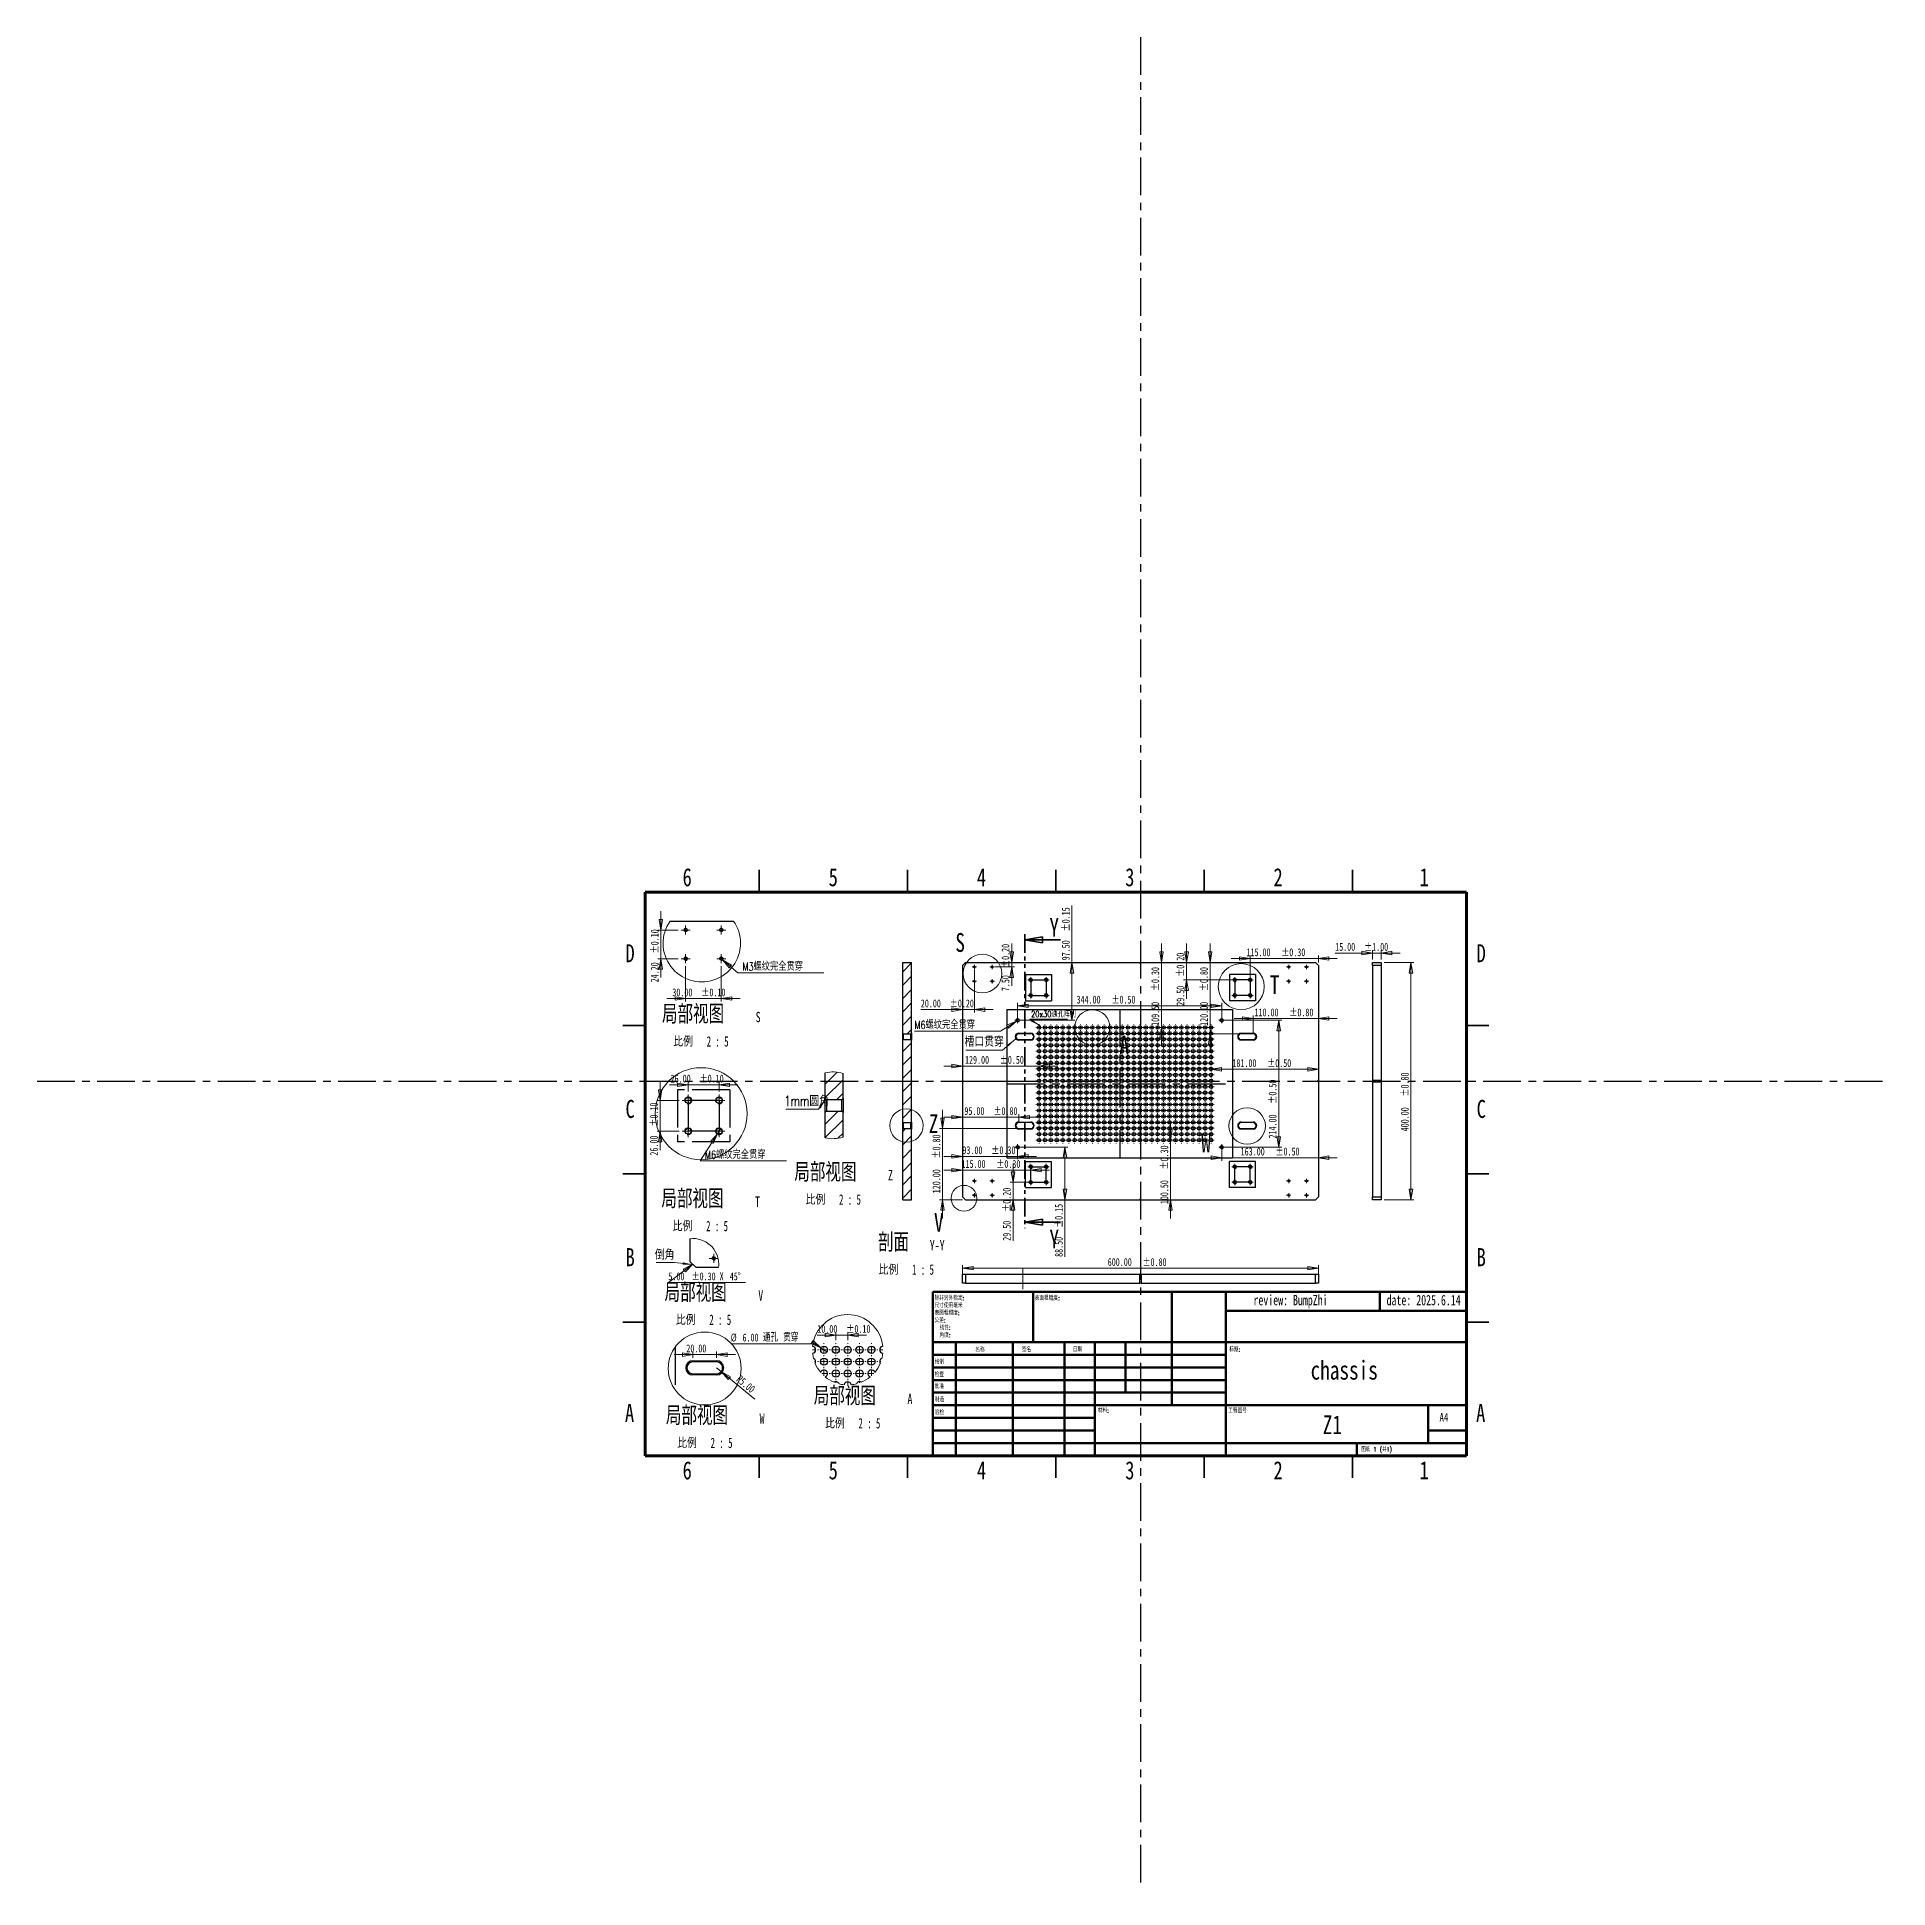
# Model space of a CAD drawing. Header units: millimetres. Extents: x -195 to 429, y -136 to 488.
import ezdxf

# ---------------------------------------------------------------- set-up
doc = ezdxf.new("R2010")
doc.units = ezdxf.units.MM
doc.header["$PDSIZE"] = -1
doc.linetypes.add('CENTERX2', pattern=[20.32, 12.7, -2.54, 2.54, -2.54])
doc.linetypes.add('PHANTOM', pattern=[12.7, 6.35, -1.27, 1.27, -1.27, 1.27, -1.27])
doc.styles.add('SLDTEXTSTYLE0', font='TXT', dxfattribs={"width": 0.75})
doc.styles.add('SLDTEXTSTYLE1', font='TXT', dxfattribs={"width": 0.75, "bigfont": 'bigfont'})
doc.styles.add('SLDTEXTSTYLE2', font='TXT', dxfattribs={"width": 0.7})
doc.styles.add('SLDTEXTSTYLE3', font='TXT', dxfattribs={"width": 0.694444, "bigfont": 'bigfont'})
doc.styles.add('SLDTEXTSTYLE4', font='TXT', dxfattribs={"width": 0.7, "bigfont": 'bigfont'})
doc.styles.add('SLDTEXTSTYLE5', font='TXT', dxfattribs={"width": 0.62})
doc.dimstyles.new('SLDDIMSTYLE0', dxfattribs={"dimtxt": 2.645833, "dimasz": 3.556, "dimexe": 0, "dimexo": 0.0625, "dimgap": 0.661458, "dimtad": 1, "dimlfac": 5, "dimrnd": 1e-09, "dimzin": 4, "dimdsep": 46, "dimtxsty": 'SLDTEXTSTYLE0', "dimblk1": 'CLOSED', "dimblk2": 'CLOSED', "dimsah": 1, "dimcen": 0.09, "dimadec": 0, "dimazin": 1, "dimtol": 1, "dimtp": 0.2, "dimtm": 0.2, "dimtfac": 1, "dimtmove": 0, "dimatfit": 0, "dimldrblk": 'CLOSED', "dimfxl": 0, "dimfrac": 2, "dimtolj": 1, "dimtzin": 0, "dimarcsym": 0})
doc.dimstyles.new('SLDDIMSTYLE1', dxfattribs={"dimtxt": 2.645833, "dimasz": 3.556, "dimexe": 0, "dimexo": 0.0625, "dimgap": 0.661458, "dimtad": 1, "dimlfac": 5, "dimrnd": 1e-09, "dimzin": 4, "dimdsep": 46, "dimtxsty": 'SLDTEXTSTYLE0', "dimblk1": 'CLOSED', "dimblk2": 'CLOSED', "dimsah": 1, "dimcen": 0.09, "dimadec": 0, "dimazin": 1, "dimtol": 1, "dimtp": 0.3, "dimtm": 0.3, "dimtfac": 1, "dimtmove": 0, "dimatfit": 0, "dimldrblk": 'CLOSED', "dimfxl": 0, "dimfrac": 2, "dimtolj": 1, "dimtzin": 0, "dimarcsym": 0})
doc.dimstyles.new('SLDDIMSTYLE10', dxfattribs={"dimtxt": 2.645833, "dimasz": 3.556, "dimexe": 0, "dimexo": 0.0625, "dimgap": 0.661458, "dimtad": 1, "dimlfac": 2.5, "dimrnd": 1e-09, "dimzin": 4, "dimdsep": 46, "dimtxsty": 'SLDTEXTSTYLE0', "dimblk1": 'CLOSED', "dimblk2": 'CLOSED', "dimsah": 1, "dimcen": 0.09, "dimadec": 0, "dimazin": 1, "dimtfac": 1, "dimtmove": 0, "dimatfit": 0, "dimldrblk": 'CLOSED', "dimfxl": 0, "dimfrac": 2, "dimtolj": 1, "dimtzin": 12, "dimarcsym": 0})
doc.dimstyles.new('SLDDIMSTYLE11', dxfattribs={"dimtxt": 2.645833, "dimasz": 3.556, "dimexe": 0, "dimexo": 0.0625, "dimgap": 0.661458, "dimtad": 0, "dimtih": 1, "dimtoh": 1, "dimlfac": 2.5, "dimrnd": 1e-09, "dimzin": 4, "dimdsep": 46, "dimtxsty": 'SLDTEXTSTYLE0', "dimblk1": 'NONE', "dimblk2": 'CLOSED', "dimsah": 1, "dimcen": 0, "dimadec": 0, "dimazin": 1, "dimtfac": 1, "dimtmove": 0, "dimatfit": 3, "dimldrblk": 'NONE', "dimfxl": 0, "dimfrac": 2, "dimtolj": 1, "dimtzin": 12, "dimarcsym": 0})
doc.dimstyles.new('SLDDIMSTYLE2', dxfattribs={"dimtxt": 2.645833, "dimasz": 3.556, "dimexe": 0, "dimexo": 0.0625, "dimgap": 0.661458, "dimtad": 1, "dimlfac": 5, "dimrnd": 1e-09, "dimzin": 4, "dimdsep": 46, "dimtxsty": 'SLDTEXTSTYLE0', "dimblk1": 'CLOSED', "dimblk2": 'CLOSED', "dimsah": 1, "dimcen": 0.09, "dimadec": 0, "dimazin": 1, "dimtol": 1, "dimtp": 0.15, "dimtm": 0.15, "dimtfac": 1, "dimtofl": 0, "dimtmove": 0, "dimatfit": 3, "dimldrblk": 'CLOSED', "dimfxl": 0, "dimfrac": 2, "dimtolj": 1, "dimarcsym": 0})
doc.dimstyles.new('SLDDIMSTYLE3', dxfattribs={"dimtxt": 2.645833, "dimasz": 3.556, "dimexe": 0, "dimexo": 0.0625, "dimgap": 0.661458, "dimtad": 1, "dimlfac": 5, "dimrnd": 1e-09, "dimzin": 4, "dimdsep": 46, "dimtxsty": 'SLDTEXTSTYLE0', "dimblk1": 'CLOSED', "dimblk2": 'CLOSED', "dimsah": 1, "dimcen": 0.09, "dimadec": 0, "dimazin": 1, "dimtol": 1, "dimtp": 0.5, "dimtm": 0.5, "dimtfac": 1, "dimtmove": 0, "dimatfit": 0, "dimldrblk": 'CLOSED', "dimfxl": 0, "dimfrac": 2, "dimtolj": 1, "dimtzin": 0, "dimarcsym": 0})
doc.dimstyles.new('SLDDIMSTYLE4', dxfattribs={"dimtxt": 2.645833, "dimasz": 3.556, "dimexe": 0, "dimexo": 0.0625, "dimgap": 0.661458, "dimtad": 1, "dimlfac": 5, "dimrnd": 1e-09, "dimzin": 4, "dimdsep": 46, "dimtxsty": 'SLDTEXTSTYLE0', "dimblk1": 'CLOSED', "dimblk2": 'CLOSED', "dimsah": 1, "dimcen": 0.09, "dimadec": 0, "dimazin": 1, "dimtol": 1, "dimtp": 0.5, "dimtm": 0.5, "dimtfac": 1, "dimtofl": 0, "dimtmove": 0, "dimatfit": 3, "dimldrblk": 'CLOSED', "dimfxl": 0, "dimfrac": 2, "dimtolj": 1, "dimtzin": 0, "dimarcsym": 0})
doc.dimstyles.new('SLDDIMSTYLE5', dxfattribs={"dimtxt": 2.645833, "dimasz": 3.556, "dimexe": 0, "dimexo": 0.0625, "dimgap": 0.661458, "dimtad": 1, "dimlfac": 5, "dimrnd": 1e-09, "dimzin": 4, "dimdsep": 46, "dimtxsty": 'SLDTEXTSTYLE0', "dimblk1": 'CLOSED', "dimblk2": 'CLOSED', "dimsah": 1, "dimcen": 0.09, "dimadec": 0, "dimazin": 1, "dimtol": 1, "dimtp": 0.8, "dimtm": 0.8, "dimtfac": 1, "dimtmove": 0, "dimatfit": 0, "dimldrblk": 'CLOSED', "dimfxl": 0, "dimfrac": 2, "dimtolj": 1, "dimtzin": 0, "dimarcsym": 0})
doc.dimstyles.new('SLDDIMSTYLE6', dxfattribs={"dimtxt": 2.645833, "dimasz": 3.556, "dimexe": 0, "dimexo": 0.0625, "dimgap": 0.661458, "dimtad": 1, "dimlfac": 5, "dimrnd": 1e-09, "dimzin": 4, "dimdsep": 46, "dimtxsty": 'SLDTEXTSTYLE0', "dimblk1": 'CLOSED', "dimblk2": 'CLOSED', "dimsah": 1, "dimcen": 0.09, "dimadec": 0, "dimazin": 1, "dimtol": 1, "dimtp": 0.8, "dimtm": 0.8, "dimtfac": 1, "dimtofl": 0, "dimtmove": 0, "dimatfit": 3, "dimldrblk": 'CLOSED', "dimfxl": 0, "dimfrac": 2, "dimtolj": 1, "dimtzin": 0, "dimarcsym": 0})
doc.dimstyles.new('SLDDIMSTYLE7', dxfattribs={"dimtxt": 2.645833, "dimasz": 3.556, "dimexe": 0, "dimexo": 0.0625, "dimgap": 0.661458, "dimtad": 1, "dimlfac": 5, "dimrnd": 1e-09, "dimzin": 4, "dimdsep": 46, "dimtxsty": 'SLDTEXTSTYLE0', "dimblk1": 'CLOSED', "dimblk2": 'CLOSED', "dimsah": 1, "dimcen": 0.09, "dimadec": 0, "dimazin": 1, "dimtol": 1, "dimtp": 1, "dimtm": 1, "dimtfac": 1, "dimtmove": 0, "dimatfit": 0, "dimldrblk": 'CLOSED', "dimfxl": 0, "dimfrac": 2, "dimtolj": 1, "dimtzin": 0, "dimarcsym": 0})
doc.dimstyles.new('SLDDIMSTYLE8', dxfattribs={"dimtxt": 2.645833, "dimasz": 3.556, "dimexe": 0, "dimexo": 0.0625, "dimgap": 0.661458, "dimtad": 1, "dimlfac": 2.5, "dimrnd": 1e-09, "dimzin": 4, "dimdsep": 46, "dimtxsty": 'SLDTEXTSTYLE0', "dimblk1": 'CLOSED', "dimblk2": 'CLOSED', "dimsah": 1, "dimcen": 0.09, "dimadec": 0, "dimazin": 1, "dimtol": 1, "dimtp": 0.1, "dimtm": 0.1, "dimtfac": 1, "dimtmove": 0, "dimatfit": 0, "dimldrblk": 'CLOSED', "dimfxl": 0, "dimfrac": 2, "dimtolj": 1, "dimtzin": 0, "dimarcsym": 0})
doc.dimstyles.new('SLDDIMSTYLE9', dxfattribs={"dimtxt": 2.645833, "dimasz": 3.556, "dimexe": 0, "dimexo": 0.0625, "dimgap": 0.661458, "dimtad": 1, "dimlfac": 2.5, "dimrnd": 1e-09, "dimzin": 4, "dimdsep": 46, "dimtxsty": 'SLDTEXTSTYLE0', "dimblk1": 'CLOSED', "dimblk2": 'CLOSED', "dimsah": 1, "dimcen": 0, "dimadec": 0, "dimazin": 1, "dimtfac": 1, "dimtofl": 0, "dimtmove": 0, "dimatfit": 3, "dimldrblk": 'CLOSED', "dimfxl": 0, "dimfrac": 2, "dimtolj": 1, "dimtzin": 12, "dimarcsym": 0})

msp = doc.modelspace()

# ---------------------------------------------------------------- texts
at = {"color": 7, "linetype": 'Continuous', "lineweight": 0}
for s, insert, char_height, attachment_point, style in [('6', (24.1886, 208.1137), 6.096, 2, 'SLDTEXTSTYLE0'), ('5', (73.4386, 208.1137), 6.096, 2, 'SLDTEXTSTYLE0'), ('4', (123.4386, 208.1137), 6.096, 2, 'SLDTEXTSTYLE0'), ('3', (173.4386, 208.1137), 6.096, 2, 'SLDTEXTSTYLE0'), ('2', (223.4386, 208.1137), 6.096, 2, 'SLDTEXTSTYLE0'), ('1', (272.6886, 208.1137), 6.096, 2, 'SLDTEXTSTYLE0'), ('D', (4.9302, 182.4757), 6.096, 2, 'SLDTEXTSTYLE0'), ('D', (291.9302, 182.4757), 6.096, 2, 'SLDTEXTSTYLE0'), ('局部视图', (26.1607, 162.0447), 6.35, 2, 'SLDTEXTSTYLE1'), ('S', (48.1107, 159.6582), 3.5, 2, 'SLDTEXTSTYLE2'), ('比例', (22.81, 151.4473), 3.5, 2, 'SLDTEXTSTYLE4'), ('2 : 5', (34.4516, 151.4473), 3.5, 2, 'SLDTEXTSTYLE5'), ('C', (4.9365, 129.9757), 6.096, 2, 'SLDTEXTSTYLE0'), ('C', (291.9365, 129.9757), 6.096, 2, 'SLDTEXTSTYLE0'), ('局部视图', (70.7921, 108.7335), 6.35, 2, 'SLDTEXTSTYLE1'), ('Z', (92.7421, 106.347), 3.5, 2, 'SLDTEXTSTYLE2'), ('局部视图', (25.9626, 99.7904), 6.35, 2, 'SLDTEXTSTYLE1'), ('T', (47.9125, 97.4039), 3.5, 2, 'SLDTEXTSTYLE2'), ('比例', (67.4415, 98.1361), 3.5, 2, 'SLDTEXTSTYLE4'), ('2 : 5', (79.0831, 98.1361), 3.5, 2, 'SLDTEXTSTYLE5'), ('比例', (22.6119, 89.193), 3.5, 2, 'SLDTEXTSTYLE4'), ('2 : 5', (34.2535, 89.193), 3.5, 2, 'SLDTEXTSTYLE5'), ('剖面', (93.7466, 85.0981), 6.35, 2, 'SLDTEXTSTYLE1'), ('Y-Y', (108.4923, 82.7116), 3.5, 2, 'SLDTEXTSTYLE2'), ('B', (4.9534, 79.9757), 6.096, 2, 'SLDTEXTSTYLE0'), ('B', (291.9534, 79.9757), 6.096, 2, 'SLDTEXTSTYLE0'), ('局部视图', (27.0349, 68.1905), 6.35, 2, 'SLDTEXTSTYLE1'), ('比例', (92.0579, 74.5007), 3.5, 2, 'SLDTEXTSTYLE4'), ('1 : 5', (103.6996, 74.5007), 3.5, 2, 'SLDTEXTSTYLE5'), ('V', (48.9849, 65.804), 3.5, 2, 'SLDTEXTSTYLE2'), ('除非另外指定:', (107.5937, 63.921), 1.5, 1, 'SLDTEXTSTYLE1'), ('表面粗糙度:', (141.3713, 63.9193), 1.5, 1, 'SLDTEXTSTYLE1'), ('review: BumpZhi', (215.1294, 64.223), 3.5, 1, 'SLDTEXTSTYLE2'), ('date: 2025.6.14', (260.0187, 64.223), 3.5, 1, 'SLDTEXTSTYLE2'), ('比例', (23.6842, 57.5931), 3.5, 2, 'SLDTEXTSTYLE4'), ('2 : 5', (35.3259, 57.5931), 3.5, 2, 'SLDTEXTSTYLE5'), ('表面粗糙度:', (107.5937, 58.921), 1.5, 1, 'SLDTEXTSTYLE1'), ('尺寸使用毫米', (107.5937, 61.421), 1.5, 1, 'SLDTEXTSTYLE1'), ('公差:', (107.5937, 56.421), 1.5, 1, 'SLDTEXTSTYLE1'), ('角度:', (109.2812, 51.421), 1.5, 1, 'SLDTEXTSTYLE1'), ('线性:', (109.2812, 53.921), 1.5, 1, 'SLDTEXTSTYLE1'), ('名称', (121.3222, 46.5015), 1.5, 1, 'SLDTEXTSTYLE1'), ('签名', (137.0336, 46.5618), 1.5, 1, 'SLDTEXTSTYLE1'), ('日期', (154.2147, 46.5762), 1.5, 1, 'SLDTEXTSTYLE1'), ('标题:', (206.9562, 46.5762), 1.5, 1, 'SLDTEXTSTYLE1'), ('检查', (107.6236, 38.1544), 1.5, 1, 'SLDTEXTSTYLE1'), ('绘制', (107.6847, 42.4297), 1.5, 1, 'SLDTEXTSTYLE1'), ('chassis', (245.7418, 42.0082), 6.35, 2, 'SLDTEXTSTYLE0'), ('局部视图', (77.3414, 33.2782), 6.35, 2, 'SLDTEXTSTYLE1'), ('批准', (107.6216, 34.1768), 1.5, 1, 'SLDTEXTSTYLE1'), ('A', (4.7566, 27.4757), 6.096, 2, 'SLDTEXTSTYLE0'), ('局部视图', (27.4823, 26.6605), 6.35, 2, 'SLDTEXTSTYLE1'), ('A', (99.2913, 30.8916), 3.5, 2, 'SLDTEXTSTYLE2'), ('验检', (107.6769, 25.3496), 1.5, 1, 'SLDTEXTSTYLE1'), ('制造', (107.6822, 29.7337), 1.5, 1, 'SLDTEXTSTYLE1'), ('材料:', (162.6459, 25.9861), 1.5, 1, 'SLDTEXTSTYLE1'), ('工程图号', (206.6287, 25.9861), 1.5, 1, 'SLDTEXTSTYLE1'), ('A', (291.7566, 27.4757), 6.096, 2, 'SLDTEXTSTYLE0'), ('W', (49.4322, 24.274), 3.5, 2, 'SLDTEXTSTYLE2'), ('比例', (73.9907, 22.6807), 3.5, 2, 'SLDTEXTSTYLE4'), ('2 : 5', (85.6323, 22.6807), 3.5, 2, 'SLDTEXTSTYLE5'), ('Z1', (241.7402, 23.6069), 6.35, 2, 'SLDTEXTSTYLE0'), ('A4', (277.8712, 24.4064), 2.91042, 1, 'SLDTEXTSTYLE0'), ('比例', (24.1316, 16.0631), 3.5, 2, 'SLDTEXTSTYLE4'), ('2 : 5', (35.7732, 16.0631), 3.5, 2, 'SLDTEXTSTYLE5'), ('图纸 1 (共1)', (251.4783, 12.9001), 1.5, 1, 'SLDTEXTSTYLE3'), ('6', (24.1886, 8.1137), 6.096, 2, 'SLDTEXTSTYLE0'), ('5', (73.4386, 8.1137), 6.096, 2, 'SLDTEXTSTYLE0'), ('4', (123.4386, 8.1137), 6.096, 2, 'SLDTEXTSTYLE0'), ('3', (173.4386, 8.1137), 6.096, 2, 'SLDTEXTSTYLE0'), ('2', (223.4386, 8.1137), 6.096, 2, 'SLDTEXTSTYLE0'), ('1', (272.6886, 8.1137), 6.096, 2, 'SLDTEXTSTYLE0')]:
    msp.add_mtext(s, dxfattribs=dict(at, insert=insert, char_height=char_height, attachment_point=attachment_point, style=style))
at = {"color": 7, "linetype": 'Continuous', "char_height": 6.35, "attachment_point": 1, "style": 'SLDTEXTSTYLE0'}
for insert in [(146.3269, 191.3351), (146.3269, 86.2221)]:
    msp.add_mtext('Y', dxfattribs=dict(at, insert=insert))
at = {"color": 7, "linetype": 'Continuous', "lineweight": 18, "char_height": 6.35, "attachment_point": 1, "style": 'SLDTEXTSTYLE0'}
for s, insert in [('S', (114.6163, 186.2213)), ('T', (220.6614, 171.9846)), ('A', (169.906, 151.6328)), ('Z', (105.6426, 125.1207)), ('W', (197.5119, 118.639)), ('V', (107.3965, 91.8835))]:
    msp.add_mtext(s, dxfattribs=dict(at, insert=insert))

# ---------------------------------------------------------------- blocks, each defined once
blk = doc.blocks.new('_Closed')
at = {"color": 0, "linetype": 'ByBlock', "lineweight": -2}
for p, q in [((-1, 0.166667), (0, 0)), ((-1, 0.166667), (-1, -0.166667)), ((0, 0), (-1, -0.166667)), ((0, 0), (-1, 0))]:
    blk.add_line(p, q, dxfattribs=at)
blk = doc.blocks.new('_D')
at = {"color": 7, "linetype": 'Continuous', "lineweight": 0}
for p, q in [((121.02, 173.8), (121.02, 159.42)), ((117.02, 160.42), (102.98, 160.42)), ((121.02, 160.42), (117.02, 160.42)), ((121.02, 160.42), (127.37, 160.42))]:
    blk.add_line(p, q, dxfattribs=at)
at = {"color": 7, "linetype": 'Continuous', "lineweight": 18, "xscale": 3.556, "yscale": 3.556}
blk.add_blockref('_Closed', (117.02, 160.42, -1.5), dxfattribs=at)
at = {"color": 7, "linetype": 'Continuous', "lineweight": 18, "xscale": 3.556, "yscale": 3.556, "rotation": 180.0000000000004}
blk.add_blockref('_Closed', (121.02, 160.42, -1.5), dxfattribs=at)
at = {"color": 7, "linetype": 'Continuous', "lineweight": 18, "char_height": 2.646, "attachment_point": 1, "style": 'SLDTEXTSTYLE0'}
for s, insert in [('20.00', (102.98, 163.83)), ('±0.20', (112.76, 163.83))]:
    blk.add_mtext(s, dxfattribs=dict(at, insert=insert))
blk = doc.blocks.new('_D_1')
at = {"color": 7, "linetype": 'Continuous', "lineweight": 0}
for p, q in [((133.6, 176.3), (133.6, 182.65)), ((128.02, 174.8), (134.6, 174.8)), ((133.6, 174.8), (133.6, 176.3)), ((133.6, 174.8), (133.6, 168.45))]:
    blk.add_line(p, q, dxfattribs=at)
at = {"color": 7, "linetype": 'Continuous', "lineweight": 18, "xscale": 3.556, "yscale": 3.556}
for p, rotation in [((133.6, 176.3, -1.5), 270.0000000000004), ((133.6, 174.8, -1.5), 90.0000000000004)]:
    blk.add_blockref('_Closed', p, dxfattribs=dict(at, rotation=rotation))
at = {"color": 7, "linetype": 'Continuous', "lineweight": 18, "char_height": 2.646, "attachment_point": 1, "rotation": 90, "style": 'SLDTEXTSTYLE0'}
for s, insert in [('±0.20', (130.19, 174.46)), ('7.50', (130.19, 166.63))]:
    blk.add_mtext(s, dxfattribs=dict(at, insert=insert))
blk = doc.blocks.new('_D_2')
at = {"color": 7, "linetype": 'Continuous', "lineweight": 0}
for p, q in [((192.58, 176.3), (192.58, 182.65)), ((192.58, 170.4), (192.58, 176.3)), ((207.82, 170.4), (191.58, 170.4)), ((192.58, 170.4), (192.58, 164.05))]:
    blk.add_line(p, q, dxfattribs=at)
at = {"color": 7, "linetype": 'Continuous', "lineweight": 18, "xscale": 3.556, "yscale": 3.556}
for p, rotation in [((192.58, 176.3, -1.5), 270.0000000000004), ((192.58, 170.4, -1.5), 90.0000000000004)]:
    blk.add_blockref('_Closed', p, dxfattribs=dict(at, rotation=rotation))
at = {"color": 7, "linetype": 'Continuous', "lineweight": 18, "char_height": 2.646, "attachment_point": 1, "rotation": 90, "style": 'SLDTEXTSTYLE0'}
for s, insert in [('±0.20', (189.17, 171.5)), ('29.50', (189.17, 161.71))]:
    blk.add_mtext(s, dxfattribs=dict(at, insert=insert))
blk = doc.blocks.new('_D_3')
at = {"color": 7, "linetype": 'Continuous', "lineweight": 0}
for p, q in [((214.02, 177.67), (207.67, 177.67)), ((214.02, 166.2), (214.02, 178.67)), ((214.02, 177.67), (237.02, 177.67)), ((237.02, 176.3), (237.02, 178.67)), ((237.02, 177.67), (243.37, 177.67))]:
    blk.add_line(p, q, dxfattribs=at)
at = {"color": 7, "linetype": 'Continuous', "lineweight": 18, "xscale": 3.556, "yscale": 3.556}
blk.add_blockref('_Closed', (214.02, 177.67, -1.5), dxfattribs=at)
at = {"color": 7, "linetype": 'Continuous', "lineweight": 18, "xscale": 3.556, "yscale": 3.556, "rotation": 180.0000000000004}
blk.add_blockref('_Closed', (237.02, 177.67, -1.5), dxfattribs=at)
at = {"color": 7, "linetype": 'Continuous', "lineweight": 18, "char_height": 2.646, "attachment_point": 1, "style": 'SLDTEXTSTYLE0'}
for s, insert in [('115.00', (212.78, 181.08)), ('±0.30', (224.52, 181.08))]:
    blk.add_mtext(s, dxfattribs=dict(at, insert=insert))
blk = doc.blocks.new('SW_RADIAL_DIMENSION_0')
at = {"color": 0, "linetype": 'Continuous', "lineweight": 0}
for p, q in [((29.07, 0), (0, 0)), ((34.38, 3.36), (29.07, 0)), ((35.22, 3.9), (34.38, 3.36))]:
    blk.add_line(p, q, dxfattribs=at)
at = {"color": 0, "linetype": 'Continuous', "lineweight": 18, "xscale": 3.556, "yscale": 3.556, "rotation": 32.35941290104273}
blk.add_blockref('_Closed', (34.38, 3.36, -1.5), dxfattribs=at)
at = {"color": 0, "linetype": 'Continuous', "lineweight": 18, "insert": (0, 3.41), "char_height": 2.646, "attachment_point": 1, "style": 'SLDTEXTSTYLE1'}
blk.add_mtext('M6螺纹完全贯穿', dxfattribs=at)
blk = doc.blocks.new('_D_4')
at = {"color": 7, "linetype": 'Continuous', "lineweight": 0}
for p, q in [((153.93, 176.3), (153.93, 195.57)), ((153.93, 156.8), (153.93, 176.3)), ((136.62, 156.8), (154.93, 156.8))]:
    blk.add_line(p, q, dxfattribs=at)
at = {"color": 7, "linetype": 'Continuous', "lineweight": 18, "xscale": 3.556, "yscale": 3.556}
for p, rotation in [((153.93, 176.3, -1.5), 90.0000000000004), ((153.93, 156.8, -1.5), 270.0000000000004)]:
    blk.add_blockref('_Closed', p, dxfattribs=dict(at, rotation=rotation))
at = {"color": 7, "linetype": 'Continuous', "lineweight": 18, "char_height": 2.646, "attachment_point": 1, "rotation": 90, "style": 'SLDTEXTSTYLE0'}
for s, insert in [('±0.15', (150.52, 186.81)), ('97.50', (150.52, 177.03))]:
    blk.add_mtext(s, dxfattribs=dict(at, insert=insert))
blk = doc.blocks.new('_D_5')
at = {"color": 7, "linetype": 'Continuous', "lineweight": 0}
for p, q in [((136.62, 114), (152.58, 114)), ((151.58, 114), (151.58, 96.3)), ((151.58, 96.3), (151.58, 77.03))]:
    blk.add_line(p, q, dxfattribs=at)
at = {"color": 7, "linetype": 'Continuous', "lineweight": 18, "xscale": 3.556, "yscale": 3.556}
for p, rotation in [((151.58, 114, -1.5), 90.0000000000004), ((151.58, 96.3, -1.5), 270.0000000000004)]:
    blk.add_blockref('_Closed', p, dxfattribs=dict(at, rotation=rotation))
at = {"color": 7, "linetype": 'Continuous', "lineweight": 18, "char_height": 2.646, "attachment_point": 1, "rotation": 90, "style": 'SLDTEXTSTYLE0'}
for s, insert in [('±0.15', (148.17, 86.81)), ('88.50', (148.17, 77.03))]:
    blk.add_mtext(s, dxfattribs=dict(at, insert=insert))
blk = doc.blocks.new('_D_6')
at = {"color": 7, "linetype": 'Continuous', "lineweight": 0}
for p, q in [((135.62, 113), (135.62, 109.93)), ((117.02, 110.93), (110.67, 110.93)), ((135.62, 110.93), (117.02, 110.93)), ((135.62, 110.93), (141.97, 110.93))]:
    blk.add_line(p, q, dxfattribs=at)
at = {"color": 7, "linetype": 'Continuous', "lineweight": 18, "xscale": 3.556, "yscale": 3.556}
blk.add_blockref('_Closed', (117.02, 110.93, -1.5), dxfattribs=at)
at = {"color": 7, "linetype": 'Continuous', "lineweight": 18, "xscale": 3.556, "yscale": 3.556, "rotation": 180.0000000000004}
blk.add_blockref('_Closed', (135.62, 110.93, -1.5), dxfattribs=at)
at = {"color": 7, "linetype": 'Continuous', "lineweight": 18, "char_height": 2.646, "attachment_point": 1, "style": 'SLDTEXTSTYLE0'}
for s, insert in [('93.00', (116.98, 114.34)), ('±0.30', (126.76, 114.34))]:
    blk.add_mtext(s, dxfattribs=dict(at, insert=insert))
blk = doc.blocks.new('_D_7')
at = {"color": 7, "linetype": 'Continuous', "lineweight": 0}
for p, q in [((204.42, 113), (204.42, 109.47)), ((204.42, 110.47), (198.07, 110.47)), ((204.42, 110.47), (237.02, 110.47)), ((237.02, 110.47), (243.37, 110.47))]:
    blk.add_line(p, q, dxfattribs=at)
at = {"color": 7, "linetype": 'Continuous', "lineweight": 18, "xscale": 3.556, "yscale": 3.556}
blk.add_blockref('_Closed', (204.42, 110.47, -1.5), dxfattribs=at)
at = {"color": 7, "linetype": 'Continuous', "lineweight": 18, "xscale": 3.556, "yscale": 3.556, "rotation": 180.0000000000004}
blk.add_blockref('_Closed', (237.02, 110.47, -1.5), dxfattribs=at)
at = {"color": 7, "linetype": 'Continuous', "lineweight": 18, "char_height": 2.646, "attachment_point": 1, "style": 'SLDTEXTSTYLE0'}
for s, insert in [('163.00', (210.82, 113.88)), ('±0.50', (222.56, 113.88))]:
    blk.add_mtext(s, dxfattribs=dict(at, insert=insert))
blk = doc.blocks.new('_D_8')
at = {"color": 7, "linetype": 'Continuous', "lineweight": 0}
for p, q in [((205.42, 156.8), (224.66, 156.8)), ((223.66, 156.8), (223.66, 114)), ((205.42, 114), (224.66, 114))]:
    blk.add_line(p, q, dxfattribs=at)
at = {"color": 7, "linetype": 'Continuous', "lineweight": 18, "xscale": 3.556, "yscale": 3.556}
for p, rotation in [((223.66, 156.8, -1.5), 90.0000000000004), ((223.66, 114, -1.5), 270.0000000000004)]:
    blk.add_blockref('_Closed', p, dxfattribs=dict(at, rotation=rotation))
at = {"color": 7, "linetype": 'Continuous', "lineweight": 18, "char_height": 2.646, "attachment_point": 1, "rotation": 90, "style": 'SLDTEXTSTYLE0'}
for s, insert in [('±0.50', (220.25, 128.7)), ('214.00', (220.25, 116.96))]:
    blk.add_mtext(s, dxfattribs=dict(at, insert=insert))
blk = doc.blocks.new('_D_9')
at = {"color": 7, "linetype": 'Continuous', "lineweight": 0}
for p, q in [((134.05, 102.2), (134.05, 108.55)), ((139.02, 102.2), (133.05, 102.2)), ((134.05, 102.2), (134.05, 96.3)), ((134.05, 96.3), (134.05, 82.47))]:
    blk.add_line(p, q, dxfattribs=at)
at = {"color": 7, "linetype": 'Continuous', "lineweight": 18, "xscale": 3.556, "yscale": 3.556}
for p, rotation in [((134.05, 102.2, -1.5), 270.0000000000004), ((134.05, 96.3, -1.5), 90.0000000000004)]:
    blk.add_blockref('_Closed', p, dxfattribs=dict(at, rotation=rotation))
at = {"color": 7, "linetype": 'Continuous', "lineweight": 18, "char_height": 2.646, "attachment_point": 1, "rotation": 90, "style": 'SLDTEXTSTYLE0'}
for s, insert in [('±0.20', (130.64, 92.26)), ('29.50', (130.64, 82.47))]:
    blk.add_mtext(s, dxfattribs=dict(at, insert=insert))
blk = doc.blocks.new('_D_10')
at = {"color": 7, "linetype": 'Continuous', "lineweight": 0}
for p, q in [((117.02, 106.29), (110.67, 106.29)), ((140.02, 106.29), (117.02, 106.29)), ((140.02, 106.4), (140.02, 105.29)), ((140.02, 106.29), (146.37, 106.29))]:
    blk.add_line(p, q, dxfattribs=at)
at = {"color": 7, "linetype": 'Continuous', "lineweight": 18, "xscale": 3.556, "yscale": 3.556}
blk.add_blockref('_Closed', (117.02, 106.29, -1.5), dxfattribs=at)
at = {"color": 7, "linetype": 'Continuous', "lineweight": 18, "xscale": 3.556, "yscale": 3.556, "rotation": 180.0000000000004}
blk.add_blockref('_Closed', (140.02, 106.29, -1.5), dxfattribs=at)
at = {"color": 7, "linetype": 'Continuous', "lineweight": 18, "char_height": 2.646, "attachment_point": 1, "style": 'SLDTEXTSTYLE0'}
for s, insert in [('115.00', (116.69, 109.7)), ('±0.30', (128.43, 109.7))]:
    blk.add_mtext(s, dxfattribs=dict(at, insert=insert))
blk = doc.blocks.new('_D_11')
at = {"color": 7, "linetype": 'Continuous', "lineweight": 0}
for p, q in [((135.62, 157.8), (135.62, 162.7)), ((204.42, 157.8), (204.42, 162.7)), ((135.62, 161.7), (204.42, 161.7))]:
    blk.add_line(p, q, dxfattribs=at)
at = {"color": 7, "linetype": 'Continuous', "lineweight": 18, "xscale": 3.556, "yscale": 3.556, "rotation": 180.0000000000004}
blk.add_blockref('_Closed', (135.62, 161.7, -1.5), dxfattribs=at)
at = {"color": 7, "linetype": 'Continuous', "lineweight": 18, "xscale": 3.556, "yscale": 3.556}
blk.add_blockref('_Closed', (204.42, 161.7, -1.5), dxfattribs=at)
at = {"color": 7, "linetype": 'Continuous', "lineweight": 18, "char_height": 2.646, "attachment_point": 1, "style": 'SLDTEXTSTYLE0'}
for s, insert in [('344.00', (155.5, 165.11)), ('±0.50', (167.24, 165.11))]:
    blk.add_mtext(s, dxfattribs=dict(at, insert=insert))
blk = doc.blocks.new('_D_12')
at = {"color": 7, "linetype": 'Continuous', "lineweight": 0}
for p, q in [((215.02, 157.39), (208.67, 157.39)), ((215.02, 152.3), (215.02, 158.39)), ((215.02, 157.39), (237.02, 157.39)), ((237.02, 157.39), (243.37, 157.39))]:
    blk.add_line(p, q, dxfattribs=at)
at = {"color": 7, "linetype": 'Continuous', "lineweight": 18, "xscale": 3.556, "yscale": 3.556}
blk.add_blockref('_Closed', (215.02, 157.39, -1.5), dxfattribs=at)
at = {"color": 7, "linetype": 'Continuous', "lineweight": 18, "xscale": 3.556, "yscale": 3.556, "rotation": 180.0000000000004}
blk.add_blockref('_Closed', (237.02, 157.39, -1.5), dxfattribs=at)
at = {"color": 7, "linetype": 'Continuous', "lineweight": 18, "char_height": 2.646, "attachment_point": 1, "style": 'SLDTEXTSTYLE0'}
for s, insert in [('110.00', (215.49, 160.8)), ('±0.80', (227.24, 160.8))]:
    blk.add_mtext(s, dxfattribs=dict(at, insert=insert))
blk = doc.blocks.new('_D_13')
at = {"color": 7, "linetype": 'Continuous', "lineweight": 0}
for p, q in [((200.53, 176.3), (200.53, 182.65)), ((200.53, 152.3), (200.53, 176.3)), ((210.02, 152.3), (199.53, 152.3)), ((200.53, 152.3), (200.53, 145.95))]:
    blk.add_line(p, q, dxfattribs=at)
at = {"color": 7, "linetype": 'Continuous', "lineweight": 18, "xscale": 3.556, "yscale": 3.556}
for p, rotation in [((200.53, 176.3, -1.5), 270.0000000000004), ((200.53, 152.3, -1.5), 90.0000000000004)]:
    blk.add_blockref('_Closed', p, dxfattribs=dict(at, rotation=rotation))
at = {"color": 7, "linetype": 'Continuous', "lineweight": 18, "char_height": 2.646, "attachment_point": 1, "rotation": 90, "style": 'SLDTEXTSTYLE0'}
for s, insert in [('±0.80', (197.12, 166.67)), ('120.00', (197.12, 154.93))]:
    blk.add_mtext(s, dxfattribs=dict(at, insert=insert))
blk = doc.blocks.new('_D_14')
at = {"color": 7, "linetype": 'Continuous', "lineweight": 0}
for p, q in [((110.3, 120.3), (110.3, 126.65)), ((135.02, 120.3), (109.3, 120.3)), ((110.3, 120.3), (110.3, 96.3)), ((117.02, 96.3), (109.3, 96.3)), ((110.3, 96.3), (110.3, 89.95))]:
    blk.add_line(p, q, dxfattribs=at)
at = {"color": 7, "linetype": 'Continuous', "lineweight": 18, "xscale": 3.556, "yscale": 3.556}
for p, rotation in [((110.3, 120.3, -1.5), 270.0000000000004), ((110.3, 96.3, -1.5), 90.0000000000004)]:
    blk.add_blockref('_Closed', p, dxfattribs=dict(at, rotation=rotation))
at = {"color": 7, "linetype": 'Continuous', "lineweight": 18, "char_height": 2.646, "attachment_point": 1, "rotation": 90, "style": 'SLDTEXTSTYLE0'}
for s, insert in [('±0.80', (106.89, 110.23)), ('120.00', (106.89, 98.48))]:
    blk.add_mtext(s, dxfattribs=dict(at, insert=insert))
blk = doc.blocks.new('_D_15')
at = {"color": 7, "linetype": 'Continuous', "lineweight": 0}
for p, q in [((136.02, 122.3), (136.02, 125.13)), ((117.02, 124.13), (110.67, 124.13)), ((136.02, 124.13), (117.02, 124.13)), ((136.02, 124.13), (142.37, 124.13))]:
    blk.add_line(p, q, dxfattribs=at)
at = {"color": 7, "linetype": 'Continuous', "lineweight": 18, "xscale": 3.556, "yscale": 3.556}
blk.add_blockref('_Closed', (117.02, 124.13, -1.5), dxfattribs=at)
at = {"color": 7, "linetype": 'Continuous', "lineweight": 18, "xscale": 3.556, "yscale": 3.556, "rotation": 180.0000000000004}
blk.add_blockref('_Closed', (136.02, 124.13, -1.5), dxfattribs=at)
at = {"color": 7, "linetype": 'Continuous', "lineweight": 18, "char_height": 2.646, "attachment_point": 1, "style": 'SLDTEXTSTYLE0'}
for s, insert in [('95.00', (117.66, 127.54)), ('±0.80', (127.45, 127.54))]:
    blk.add_mtext(s, dxfattribs=dict(at, insert=insert))
blk = doc.blocks.new('_D_16')
at = {"color": 7, "linetype": 'Continuous', "lineweight": 0}
for p, q in [((187.16, 116.4), (187.16, 122.75)), ((199.82, 116.4), (186.16, 116.4)), ((187.16, 116.4), (187.16, 96.3)), ((187.16, 96.3), (187.16, 89.95))]:
    blk.add_line(p, q, dxfattribs=at)
at = {"color": 7, "linetype": 'Continuous', "lineweight": 18, "xscale": 3.556, "yscale": 3.556}
for p, rotation in [((187.16, 116.4, -1.5), 270.0000000000004), ((187.16, 96.3, -1.5), 90.0000000000004)]:
    blk.add_blockref('_Closed', p, dxfattribs=dict(at, rotation=rotation))
at = {"color": 7, "linetype": 'Continuous', "lineweight": 18, "char_height": 2.646, "attachment_point": 1, "rotation": 90, "style": 'SLDTEXTSTYLE0'}
for s, insert in [('±0.30', (183.75, 106.54)), ('100.50', (183.75, 94.8))]:
    blk.add_mtext(s, dxfattribs=dict(at, insert=insert))
blk = doc.blocks.new('_D_17')
at = {"color": 7, "linetype": 'Continuous', "lineweight": 0}
for p, q in [((200.82, 140.29), (237.02, 140.29)), ((200.82, 139.4), (200.82, 139.29))]:
    blk.add_line(p, q, dxfattribs=at)
at = {"color": 7, "linetype": 'Continuous', "lineweight": 18, "xscale": 3.556, "yscale": 3.556, "rotation": 180.0000000000004}
blk.add_blockref('_Closed', (200.82, 140.29, -1.5), dxfattribs=at)
at = {"color": 7, "linetype": 'Continuous', "lineweight": 18, "xscale": 3.556, "yscale": 3.556}
blk.add_blockref('_Closed', (237.02, 140.29, -1.5), dxfattribs=at)
at = {"color": 7, "linetype": 'Continuous', "lineweight": 18, "char_height": 2.646, "attachment_point": 1, "style": 'SLDTEXTSTYLE0'}
for s, insert in [('181.00', (208.04, 143.7)), ('±0.50', (219.78, 143.7))]:
    blk.add_mtext(s, dxfattribs=dict(at, insert=insert))
blk = doc.blocks.new('_D_18')
at = {"color": 7, "linetype": 'Continuous', "lineweight": 0}
for p, q in [((184.1, 176.3), (184.1, 182.65)), ((184.1, 154.4), (184.1, 176.3)), ((183.82, 154.4), (183.1, 154.4)), ((184.1, 154.4), (184.1, 148.05))]:
    blk.add_line(p, q, dxfattribs=at)
at = {"color": 7, "linetype": 'Continuous', "lineweight": 18, "xscale": 3.556, "yscale": 3.556}
for p, rotation in [((184.1, 176.3, -1.5), 270.0000000000004), ((184.1, 154.4, -1.5), 90.0000000000004)]:
    blk.add_blockref('_Closed', p, dxfattribs=dict(at, rotation=rotation))
at = {"color": 7, "linetype": 'Continuous', "lineweight": 18, "char_height": 2.646, "attachment_point": 1, "rotation": 90, "style": 'SLDTEXTSTYLE0'}
for s, insert in [('±0.30', (180.69, 166.67)), ('109.50', (180.69, 154.93))]:
    blk.add_mtext(s, dxfattribs=dict(at, insert=insert))
blk = doc.blocks.new('_D_19')
at = {"color": 7, "linetype": 'Continuous', "lineweight": 0}
for p, q in [((117.02, 141.39), (110.67, 141.39)), ((117.02, 141.39), (142.82, 141.39)), ((142.82, 141.4), (142.82, 140.39)), ((142.82, 141.39), (149.17, 141.39))]:
    blk.add_line(p, q, dxfattribs=at)
at = {"color": 7, "linetype": 'Continuous', "lineweight": 18, "xscale": 3.556, "yscale": 3.556}
blk.add_blockref('_Closed', (117.02, 141.39, -1.5), dxfattribs=at)
at = {"color": 7, "linetype": 'Continuous', "lineweight": 18, "xscale": 3.556, "yscale": 3.556, "rotation": 180.0000000000004}
blk.add_blockref('_Closed', (142.82, 141.39, -1.5), dxfattribs=at)
at = {"color": 7, "linetype": 'Continuous', "lineweight": 18, "char_height": 2.646, "attachment_point": 1, "style": 'SLDTEXTSTYLE0'}
for s, insert in [('129.00', (117.87, 144.8)), ('±0.50', (129.61, 144.8))]:
    blk.add_mtext(s, dxfattribs=dict(at, insert=insert))
blk = doc.blocks.new('SW_NOTE_0')
at = {"color": 0, "linetype": 'Continuous', "lineweight": 0}
blk.add_line((12.75, 0), (0, 0), dxfattribs=at)
at = {"color": 0, "linetype": 'Continuous', "lineweight": 0, "insert": (0.43, 2.79), "char_height": 2.117, "attachment_point": 1, "style": 'SLDTEXTSTYLE4'}
blk.add_mtext('20x30通孔阵列', dxfattribs=at)
blk = doc.blocks.new('SW_NOTE_0_1')
at = {"color": 0, "linetype": 'Continuous', "lineweight": 0}
blk.add_line((-12.33, 0), (0, 0), dxfattribs=at)
at = {"color": 0, "linetype": 'Continuous', "lineweight": 0, "insert": (-12.78, 4.59), "char_height": 3.5, "attachment_point": 1, "style": 'SLDTEXTSTYLE4'}
blk.add_mtext('槽口贯穿', dxfattribs=at)
blk = doc.blocks.new('SW_CENTERMARKSYMBOL_0')
at = {"color": 0, "linetype": 'Continuous', "lineweight": 18}
for p, q in [((-1, 0), (-1.1, 0)), ((0, 0), (-0.5, 0)), ((0, 1), (0, 1.1)), ((0, 0), (0, 0.5)), ((0, 0), (0, -0.5)), ((0, 0), (0.5, 0)), ((1, 0), (1.1, 0)), ((0, -1), (0, -1.1))]:
    blk.add_line(p, q, dxfattribs=at)
blk = doc.blocks.new('SW_CENTERMARKSYMBOL_1')
at = {"color": 0, "linetype": 'Continuous', "lineweight": 18}
for p, q in [((-1, 0), (-1.1, 0)), ((0, 0), (-0.5, 0)), ((0, 1), (0, 1.1)), ((0, 0), (0, 0.5)), ((0, 0), (0, -0.5)), ((0, 0), (0.5, 0)), ((1, 0), (1.1, 0)), ((0, -1), (0, -1.1))]:
    blk.add_line(p, q, dxfattribs=at)
blk = doc.blocks.new('SW_CENTERMARKSYMBOL_2')
at = {"color": 0, "linetype": 'Continuous', "lineweight": 18}
for p, q in [((-1, 0), (-1.1, 0)), ((0, 0), (-0.5, 0)), ((0, 1), (0, 1.1)), ((0, 0), (0, 0.5)), ((0, 0), (0, -0.5)), ((0, 0), (0.5, 0)), ((1, 0), (1.1, 0)), ((0, -1), (0, -1.1))]:
    blk.add_line(p, q, dxfattribs=at)
blk = doc.blocks.new('SW_CENTERMARKSYMBOL_3')
at = {"color": 0, "linetype": 'Continuous', "lineweight": 18}
for p, q in [((-1, 0), (-1.1, 0)), ((0, 0), (-0.5, 0)), ((0, 1), (0, 1.1)), ((0, 0), (0, 0.5)), ((0, 0), (0, -0.5)), ((0, 0), (0.5, 0)), ((1, 0), (1.1, 0)), ((0, -1), (0, -1.1))]:
    blk.add_line(p, q, dxfattribs=at)
blk = doc.blocks.new('SW_CENTERMARKSYMBOL_4')
at = {"color": 0, "linetype": 'Continuous', "lineweight": 18}
for p, q in [((-1, 0), (-1.1, 0)), ((0, 0), (-0.5, 0)), ((0, 1), (0, 1.1)), ((0, 0), (0, 0.5)), ((0, 0), (0, -0.5)), ((0, 0), (0.5, 0)), ((1, 0), (1.1, 0)), ((0, -1), (0, -1.1))]:
    blk.add_line(p, q, dxfattribs=at)
blk = doc.blocks.new('SW_CENTERMARKSYMBOL_5')
at = {"color": 0, "linetype": 'Continuous', "lineweight": 18}
for p, q in [((-1, 0), (-1.1, 0)), ((0, 0), (-0.5, 0)), ((0, 1), (0, 1.1)), ((0, 0), (0, 0.5)), ((0, 0), (0, -0.5)), ((0, 0), (0.5, 0)), ((1, 0), (1.1, 0)), ((0, -1), (0, -1.1))]:
    blk.add_line(p, q, dxfattribs=at)
blk = doc.blocks.new('SW_CENTERMARKSYMBOL_6')
at = {"color": 0, "linetype": 'Continuous', "lineweight": 18}
for p, q in [((-1, 0), (-1.1, 0)), ((0, 0), (-0.5, 0)), ((0, 1), (0, 1.1)), ((0, 0), (0, 0.5)), ((0, 0), (0, -0.5)), ((0, 0), (0.5, 0)), ((1, 0), (1.1, 0)), ((0, -1), (0, -1.1))]:
    blk.add_line(p, q, dxfattribs=at)
blk = doc.blocks.new('SW_CENTERMARKSYMBOL_7')
at = {"color": 0, "linetype": 'Continuous', "lineweight": 18}
for p, q in [((-1, 0), (-1.1, 0)), ((0, 0), (-0.5, 0)), ((0, 1), (0, 1.1)), ((0, 0), (0, 0.5)), ((0, 0), (0, -0.5)), ((0, 0), (0.5, 0)), ((1, 0), (1.1, 0)), ((0, -1), (0, -1.1))]:
    blk.add_line(p, q, dxfattribs=at)
blk = doc.blocks.new('SW_CENTERMARKSYMBOL_8')
at = {"color": 0, "linetype": 'Continuous', "lineweight": 18}
for p, q in [((-1, 0), (-1.1, 0)), ((0, 0), (-0.5, 0)), ((0, 1), (0, 1.1)), ((0, 0), (0, 0.5)), ((0, 0), (0, -0.5)), ((0, 0), (0.5, 0)), ((1, 0), (1.1, 0)), ((0, -1), (0, -1.1))]:
    blk.add_line(p, q, dxfattribs=at)
blk = doc.blocks.new('SW_CENTERMARKSYMBOL_9')
at = {"color": 0, "linetype": 'Continuous', "lineweight": 18}
for p, q in [((-1, 0), (-1.1, 0)), ((0, 0), (-0.5, 0)), ((0, 1), (0, 1.1)), ((0, 0), (0, 0.5)), ((0, 0), (0, -0.5)), ((0, 0), (0.5, 0)), ((1, 0), (1.1, 0)), ((0, -1), (0, -1.1))]:
    blk.add_line(p, q, dxfattribs=at)
blk = doc.blocks.new('SW_CENTERMARKSYMBOL_10')
at = {"color": 0, "linetype": 'Continuous', "lineweight": 18}
for p, q in [((-1, 0), (-1.1, 0)), ((0, 0), (-0.5, 0)), ((0, 1), (0, 1.1)), ((0, 0), (0, 0.5)), ((0, 0), (0, -0.5)), ((0, 0), (0.5, 0)), ((1, 0), (1.1, 0)), ((0, -1), (0, -1.1))]:
    blk.add_line(p, q, dxfattribs=at)
blk = doc.blocks.new('SW_CENTERMARKSYMBOL_11')
at = {"color": 0, "linetype": 'Continuous', "lineweight": 18}
for p, q in [((-1, 0), (-1.1, 0)), ((0, 0), (-0.5, 0)), ((0, 1), (0, 1.1)), ((0, 0), (0, 0.5)), ((0, 0), (0, -0.5)), ((0, 0), (0.5, 0)), ((1, 0), (1.1, 0)), ((0, -1), (0, -1.1))]:
    blk.add_line(p, q, dxfattribs=at)
blk = doc.blocks.new('SW_CENTERMARKSYMBOL_12')
at = {"color": 0, "linetype": 'Continuous', "lineweight": 18}
for p, q in [((-1, 0), (-1.1, 0)), ((0, 0), (-0.5, 0)), ((0, 1), (0, 1.1)), ((0, 0), (0, 0.5)), ((0, 0), (0, -0.5)), ((0, 0), (0.5, 0)), ((1, 0), (1.1, 0)), ((0, -1), (0, -1.1))]:
    blk.add_line(p, q, dxfattribs=at)
blk = doc.blocks.new('SW_CENTERMARKSYMBOL_13')
at = {"color": 0, "linetype": 'Continuous', "lineweight": 18}
for p, q in [((-1, 0), (-1.1, 0)), ((0, 0), (-0.5, 0)), ((0, 1), (0, 1.1)), ((0, 0), (0, 0.5)), ((0, 0), (0, -0.5)), ((0, 0), (0.5, 0)), ((1, 0), (1.1, 0)), ((0, -1), (0, -1.1))]:
    blk.add_line(p, q, dxfattribs=at)
blk = doc.blocks.new('SW_CENTERMARKSYMBOL_14')
at = {"color": 0, "linetype": 'Continuous', "lineweight": 18}
for p, q in [((-1, 0), (-1.1, 0)), ((0, 0), (-0.5, 0)), ((0, 1), (0, 1.1)), ((0, 0), (0, 0.5)), ((0, 0), (0, -0.5)), ((0, 0), (0.5, 0)), ((1, 0), (1.1, 0)), ((0, -1), (0, -1.1))]:
    blk.add_line(p, q, dxfattribs=at)
blk = doc.blocks.new('SW_CENTERMARKSYMBOL_15')
at = {"color": 0, "linetype": 'Continuous', "lineweight": 18}
for p, q in [((-1, 0), (-1.1, 0)), ((0, 0), (-0.5, 0)), ((0, 1), (0, 1.1)), ((0, 0), (0, 0.5)), ((0, 0), (0, -0.5)), ((0, 0), (0.5, 0)), ((1, 0), (1.1, 0)), ((0, -1), (0, -1.1))]:
    blk.add_line(p, q, dxfattribs=at)
blk = doc.blocks.new('SW_CENTERMARKSYMBOL_16')
at = {"color": 0, "linetype": 'Continuous', "lineweight": 18}
for p, q in [((-1, 0), (-1.1, 0)), ((0, 0), (-0.5, 0)), ((0, 1), (0, 1.1)), ((0, 0), (0, 0.5)), ((0, 0), (0, -0.5)), ((0, 0), (0.5, 0)), ((1, 0), (1.1, 0)), ((0, -1), (0, -1.1))]:
    blk.add_line(p, q, dxfattribs=at)
blk = doc.blocks.new('SW_CENTERMARKSYMBOL_17')
at = {"color": 0, "linetype": 'Continuous', "lineweight": 18}
for p, q in [((-1, 0), (-1.1, 0)), ((0, 0), (-0.5, 0)), ((0, 1), (0, 1.1)), ((0, 0), (0, 0.5)), ((0, 0), (0, -0.5)), ((0, 0), (0.5, 0)), ((1, 0), (1.1, 0)), ((0, -1), (0, -1.1))]:
    blk.add_line(p, q, dxfattribs=at)
blk = doc.blocks.new('SW_CENTERMARKSYMBOL_18')
at = {"color": 0, "linetype": 'Continuous', "lineweight": 18}
for p, q in [((-1, 0), (-1.1, 0)), ((0, 0), (-0.5, 0)), ((0, 1), (0, 1.1)), ((0, 0), (0, 0.5)), ((0, 0), (0, -0.5)), ((0, 0), (0.5, 0)), ((1, 0), (1.1, 0)), ((0, -1), (0, -1.1))]:
    blk.add_line(p, q, dxfattribs=at)
blk = doc.blocks.new('SW_CENTERMARKSYMBOL_19')
at = {"color": 0, "linetype": 'Continuous', "lineweight": 18}
for p, q in [((-1, 0), (-1.1, 0)), ((0, 0), (-0.5, 0)), ((0, 1), (0, 1.1)), ((0, 0), (0, 0.5)), ((0, 0), (0, -0.5)), ((0, 0), (0.5, 0)), ((1, 0), (1.1, 0)), ((0, -1), (0, -1.1))]:
    blk.add_line(p, q, dxfattribs=at)
blk = doc.blocks.new('SW_CENTERMARKSYMBOL_20')
at = {"color": 0, "linetype": 'Continuous', "lineweight": 18}
for p, q in [((-1, 0), (-1.1, 0)), ((0, 0), (-0.5, 0)), ((0, 1), (0, 1.1)), ((0, 0), (0, 0.5)), ((0, 0), (0, -0.5)), ((0, 0), (0.5, 0)), ((1, 0), (1.1, 0)), ((0, -1), (0, -1.1))]:
    blk.add_line(p, q, dxfattribs=at)
blk = doc.blocks.new('SW_CENTERMARKSYMBOL_21')
at = {"color": 0, "linetype": 'Continuous', "lineweight": 18}
for p, q in [((-1, 0), (-1.1, 0)), ((0, 0), (-0.5, 0)), ((0, 1), (0, 1.1)), ((0, 0), (0, 0.5)), ((0, 0), (0, -0.5)), ((0, 0), (0.5, 0)), ((1, 0), (1.1, 0)), ((0, -1), (0, -1.1))]:
    blk.add_line(p, q, dxfattribs=at)
blk = doc.blocks.new('SW_CENTERMARKSYMBOL_22')
at = {"color": 0, "linetype": 'Continuous', "lineweight": 18}
for p, q in [((-1, 0), (-1.1, 0)), ((0, 0), (-0.5, 0)), ((0, 1), (0, 1.1)), ((0, 0), (0, 0.5)), ((0, 0), (0, -0.5)), ((0, 0), (0.5, 0)), ((1, 0), (1.1, 0)), ((0, -1), (0, -1.1))]:
    blk.add_line(p, q, dxfattribs=at)
blk = doc.blocks.new('SW_CENTERMARKSYMBOL_23')
at = {"color": 0, "linetype": 'Continuous', "lineweight": 18}
for p, q in [((-1, 0), (-1.1, 0)), ((0, 0), (-0.5, 0)), ((0, 1), (0, 1.1)), ((0, 0), (0, 0.5)), ((0, 0), (0, -0.5)), ((0, 0), (0.5, 0)), ((1, 0), (1.1, 0)), ((0, -1), (0, -1.1))]:
    blk.add_line(p, q, dxfattribs=at)
blk = doc.blocks.new('SW_CENTERMARKSYMBOL_24')
at = {"color": 0, "linetype": 'Continuous', "lineweight": 18}
for p, q in [((-1, 0), (-1.1, 0)), ((0, 0), (-0.5, 0)), ((0, 1), (0, 1.1)), ((0, 0), (0, 0.5)), ((0, 0), (0, -0.5)), ((0, 0), (0.5, 0)), ((1, 0), (1.1, 0)), ((0, -1), (0, -1.1))]:
    blk.add_line(p, q, dxfattribs=at)
blk = doc.blocks.new('SW_CENTERMARKSYMBOL_25')
at = {"color": 0, "linetype": 'Continuous', "lineweight": 18}
for p, q in [((-1, 0), (-1.1, 0)), ((0, 0), (-0.5, 0)), ((0, 1), (0, 1.1)), ((0, 0), (0, 0.5)), ((0, 0), (0, -0.5)), ((0, 0), (0.5, 0)), ((1, 0), (1.1, 0)), ((0, -1), (0, -1.1))]:
    blk.add_line(p, q, dxfattribs=at)
blk = doc.blocks.new('SW_CENTERMARKSYMBOL_26')
at = {"color": 0, "linetype": 'Continuous', "lineweight": 18}
for p, q in [((-1, 0), (-1.1, 0)), ((0, 0), (-0.5, 0)), ((0, 1), (0, 1.1)), ((0, 0), (0, 0.5)), ((0, 0), (0, -0.5)), ((0, 0), (0.5, 0)), ((1, 0), (1.1, 0)), ((0, -1), (0, -1.1))]:
    blk.add_line(p, q, dxfattribs=at)
blk = doc.blocks.new('SW_CENTERMARKSYMBOL_27')
at = {"color": 0, "linetype": 'Continuous', "lineweight": 18}
for p, q in [((-1, 0), (-1.1, 0)), ((0, 0), (-0.5, 0)), ((0, 1), (0, 1.1)), ((0, 0), (0, 0.5)), ((0, 0), (0, -0.5)), ((0, 0), (0.5, 0)), ((1, 0), (1.1, 0)), ((0, -1), (0, -1.1))]:
    blk.add_line(p, q, dxfattribs=at)
blk = doc.blocks.new('SW_CENTERMARKSYMBOL_28')
at = {"color": 0, "linetype": 'Continuous', "lineweight": 18}
for p, q in [((-1, 0), (-1.1, 0)), ((0, 0), (-0.5, 0)), ((0, 1), (0, 1.1)), ((0, 0), (0, 0.5)), ((0, 0), (0, -0.5)), ((0, 0), (0.5, 0)), ((1, 0), (1.1, 0)), ((0, -1), (0, -1.1))]:
    blk.add_line(p, q, dxfattribs=at)
blk = doc.blocks.new('SW_CENTERMARKSYMBOL_29')
at = {"color": 0, "linetype": 'Continuous', "lineweight": 18}
for p, q in [((-1, 0), (-1.1, 0)), ((0, 0), (-0.5, 0)), ((0, 1), (0, 1.1)), ((0, 0), (0, 0.5)), ((0, 0), (0, -0.5)), ((0, 0), (0.5, 0)), ((1, 0), (1.1, 0)), ((0, -1), (0, -1.1))]:
    blk.add_line(p, q, dxfattribs=at)
blk = doc.blocks.new('SW_CENTERMARKSYMBOL_30')
at = {"color": 0, "linetype": 'Continuous', "lineweight": 18}
for p, q in [((-1, 0), (-1.1, 0)), ((0, 0), (-0.5, 0)), ((0, 1), (0, 1.1)), ((0, 0), (0, 0.5)), ((0, 0), (0, -0.5)), ((0, 0), (0.5, 0)), ((1, 0), (1.1, 0)), ((0, -1), (0, -1.1))]:
    blk.add_line(p, q, dxfattribs=at)
blk = doc.blocks.new('SW_CENTERMARKSYMBOL_31')
at = {"color": 0, "linetype": 'Continuous', "lineweight": 18}
for p, q in [((-1, 0), (-1.1, 0)), ((0, 0), (-0.5, 0)), ((0, 1), (0, 1.1)), ((0, 0), (0, 0.5)), ((0, 0), (0, -0.5)), ((0, 0), (0.5, 0)), ((1, 0), (1.1, 0)), ((0, -1), (0, -1.1))]:
    blk.add_line(p, q, dxfattribs=at)
blk = doc.blocks.new('SW_CENTERMARKSYMBOL_32')
at = {"color": 0, "linetype": 'Continuous', "lineweight": 18}
for p, q in [((-1, 0), (-1.1, 0)), ((0, 0), (-0.5, 0)), ((0, 1), (0, 1.1)), ((0, 0), (0, 0.5)), ((0, 0), (0, -0.5)), ((0, 0), (0.5, 0)), ((1, 0), (1.1, 0)), ((0, -1), (0, -1.1))]:
    blk.add_line(p, q, dxfattribs=at)
blk = doc.blocks.new('SW_CENTERMARKSYMBOL_33')
at = {"color": 0, "linetype": 'Continuous', "lineweight": 18}
for p, q in [((-1, 0), (-1.1, 0)), ((0, 0), (-0.5, 0)), ((0, 1), (0, 1.1)), ((0, 0), (0, 0.5)), ((0, 0), (0, -0.5)), ((0, 0), (0.5, 0)), ((1, 0), (1.1, 0)), ((0, -1), (0, -1.1))]:
    blk.add_line(p, q, dxfattribs=at)
blk = doc.blocks.new('SW_CENTERMARKSYMBOL_34')
at = {"color": 0, "linetype": 'Continuous', "lineweight": 18}
for p, q in [((-1, 0), (-1.1, 0)), ((0, 0), (-0.5, 0)), ((0, 1), (0, 1.1)), ((0, 0), (0, 0.5)), ((0, 0), (0, -0.5)), ((0, 0), (0.5, 0)), ((1, 0), (1.1, 0)), ((0, -1), (0, -1.1))]:
    blk.add_line(p, q, dxfattribs=at)
blk = doc.blocks.new('SW_CENTERMARKSYMBOL_35')
at = {"color": 0, "linetype": 'Continuous', "lineweight": 18}
for p, q in [((-1, 0), (-1.1, 0)), ((0, 0), (-0.5, 0)), ((0, 1), (0, 1.1)), ((0, 0), (0, 0.5)), ((0, 0), (0, -0.5)), ((0, 0), (0.5, 0)), ((1, 0), (1.1, 0)), ((0, -1), (0, -1.1))]:
    blk.add_line(p, q, dxfattribs=at)
blk = doc.blocks.new('SW_CENTERMARKSYMBOL_36')
at = {"color": 0, "linetype": 'Continuous', "lineweight": 18}
for p, q in [((-1, 0), (-1.1, 0)), ((0, 0), (-0.5, 0)), ((0, 1), (0, 1.1)), ((0, 0), (0, 0.5)), ((0, 0), (0, -0.5)), ((0, 0), (0.5, 0)), ((1, 0), (1.1, 0)), ((0, -1), (0, -1.1))]:
    blk.add_line(p, q, dxfattribs=at)
blk = doc.blocks.new('SW_CENTERMARKSYMBOL_37')
at = {"color": 0, "linetype": 'Continuous', "lineweight": 18}
for p, q in [((-1, 0), (-1.1, 0)), ((0, 0), (-0.5, 0)), ((0, 1), (0, 1.1)), ((0, 0), (0, 0.5)), ((0, 0), (0, -0.5)), ((0, 0), (0.5, 0)), ((1, 0), (1.1, 0)), ((0, -1), (0, -1.1))]:
    blk.add_line(p, q, dxfattribs=at)
blk = doc.blocks.new('SW_CENTERMARKSYMBOL_38')
at = {"color": 0, "linetype": 'Continuous', "lineweight": 18}
for p, q in [((-1, 0), (-1.1, 0)), ((0, 0), (-0.5, 0)), ((0, 1), (0, 1.1)), ((0, 0), (0, 0.5)), ((0, 0), (0, -0.5)), ((0, 0), (0.5, 0)), ((1, 0), (1.1, 0)), ((0, -1), (0, -1.1))]:
    blk.add_line(p, q, dxfattribs=at)
blk = doc.blocks.new('SW_CENTERMARKSYMBOL_39')
at = {"color": 0, "linetype": 'Continuous', "lineweight": 18}
for p, q in [((-1, 0), (-1.1, 0)), ((0, 0), (-0.5, 0)), ((0, 1), (0, 1.1)), ((0, 0), (0, 0.5)), ((0, 0), (0, -0.5)), ((0, 0), (0.5, 0)), ((1, 0), (1.1, 0)), ((0, -1), (0, -1.1))]:
    blk.add_line(p, q, dxfattribs=at)
blk = doc.blocks.new('SW_CENTERMARKSYMBOL_40')
at = {"color": 0, "linetype": 'Continuous', "lineweight": 18}
for p, q in [((-1, 0), (-1.1, 0)), ((0, 0), (-0.5, 0)), ((0, 1), (0, 1.1)), ((0, 0), (0, 0.5)), ((0, 0), (0, -0.5)), ((0, 0), (0.5, 0)), ((1, 0), (1.1, 0)), ((0, -1), (0, -1.1))]:
    blk.add_line(p, q, dxfattribs=at)
blk = doc.blocks.new('SW_CENTERMARKSYMBOL_41')
at = {"color": 0, "linetype": 'Continuous', "lineweight": 18}
for p, q in [((-1, 0), (-1.1, 0)), ((0, 0), (-0.5, 0)), ((0, 1), (0, 1.1)), ((0, 0), (0, 0.5)), ((0, 0), (0, -0.5)), ((0, 0), (0.5, 0)), ((1, 0), (1.1, 0)), ((0, -1), (0, -1.1))]:
    blk.add_line(p, q, dxfattribs=at)
blk = doc.blocks.new('SW_CENTERMARKSYMBOL_42')
at = {"color": 0, "linetype": 'Continuous', "lineweight": 18}
for p, q in [((-1, 0), (-1.1, 0)), ((0, 0), (-0.5, 0)), ((0, 1), (0, 1.1)), ((0, 0), (0, 0.5)), ((0, 0), (0, -0.5)), ((0, 0), (0.5, 0)), ((1, 0), (1.1, 0)), ((0, -1), (0, -1.1))]:
    blk.add_line(p, q, dxfattribs=at)
blk = doc.blocks.new('SW_CENTERMARKSYMBOL_43')
at = {"color": 0, "linetype": 'Continuous', "lineweight": 18}
for p, q in [((-1, 0), (-1.1, 0)), ((0, 0), (-0.5, 0)), ((0, 1), (0, 1.1)), ((0, 0), (0, 0.5)), ((0, 0), (0, -0.5)), ((0, 0), (0.5, 0)), ((1, 0), (1.1, 0)), ((0, -1), (0, -1.1))]:
    blk.add_line(p, q, dxfattribs=at)
blk = doc.blocks.new('SW_CENTERMARKSYMBOL_44')
at = {"color": 0, "linetype": 'Continuous', "lineweight": 18}
for p, q in [((-1, 0), (-1.1, 0)), ((0, 0), (-0.5, 0)), ((0, 1), (0, 1.1)), ((0, 0), (0, 0.5)), ((0, 0), (0, -0.5)), ((0, 0), (0.5, 0)), ((1, 0), (1.1, 0)), ((0, -1), (0, -1.1))]:
    blk.add_line(p, q, dxfattribs=at)
blk = doc.blocks.new('SW_CENTERMARKSYMBOL_45')
at = {"color": 0, "linetype": 'Continuous', "lineweight": 18}
for p, q in [((-1, 0), (-1.1, 0)), ((0, 0), (-0.5, 0)), ((0, 1), (0, 1.1)), ((0, 0), (0, 0.5)), ((0, 0), (0, -0.5)), ((0, 0), (0.5, 0)), ((1, 0), (1.1, 0)), ((0, -1), (0, -1.1))]:
    blk.add_line(p, q, dxfattribs=at)
blk = doc.blocks.new('SW_CENTERMARKSYMBOL_46')
at = {"color": 0, "linetype": 'Continuous', "lineweight": 18}
for p, q in [((-1, 0), (-1.1, 0)), ((0, 0), (-0.5, 0)), ((0, 1), (0, 1.1)), ((0, 0), (0, 0.5)), ((0, 0), (0, -0.5)), ((0, 0), (0.5, 0)), ((1, 0), (1.1, 0)), ((0, -1), (0, -1.1))]:
    blk.add_line(p, q, dxfattribs=at)
blk = doc.blocks.new('SW_CENTERMARKSYMBOL_47')
at = {"color": 0, "linetype": 'Continuous', "lineweight": 18}
for p, q in [((-1, 0), (-1.1, 0)), ((0, 0), (-0.5, 0)), ((0, 1), (0, 1.1)), ((0, 0), (0, 0.5)), ((0, 0), (0, -0.5)), ((0, 0), (0.5, 0)), ((1, 0), (1.1, 0)), ((0, -1), (0, -1.1))]:
    blk.add_line(p, q, dxfattribs=at)
blk = doc.blocks.new('SW_CENTERMARKSYMBOL_48')
at = {"color": 0, "linetype": 'Continuous', "lineweight": 18}
for p, q in [((-1, 0), (-1.1, 0)), ((0, 0), (-0.5, 0)), ((0, 1), (0, 1.1)), ((0, 0), (0, 0.5)), ((0, 0), (0, -0.5)), ((0, 0), (0.5, 0)), ((1, 0), (1.1, 0)), ((0, -1), (0, -1.1))]:
    blk.add_line(p, q, dxfattribs=at)
blk = doc.blocks.new('SW_CENTERMARKSYMBOL_49')
at = {"color": 0, "linetype": 'Continuous', "lineweight": 18}
for p, q in [((-1, 0), (-1.1, 0)), ((0, 0), (-0.5, 0)), ((0, 1), (0, 1.1)), ((0, 0), (0, 0.5)), ((0, 0), (0, -0.5)), ((0, 0), (0.5, 0)), ((1, 0), (1.1, 0)), ((0, -1), (0, -1.1))]:
    blk.add_line(p, q, dxfattribs=at)
blk = doc.blocks.new('SW_CENTERMARKSYMBOL_50')
at = {"color": 0, "linetype": 'Continuous', "lineweight": 18}
for p, q in [((-1, 0), (-1.1, 0)), ((0, 0), (-0.5, 0)), ((0, 1), (0, 1.1)), ((0, 0), (0, 0.5)), ((0, 0), (0, -0.5)), ((0, 0), (0.5, 0)), ((1, 0), (1.1, 0)), ((0, -1), (0, -1.1))]:
    blk.add_line(p, q, dxfattribs=at)
blk = doc.blocks.new('SW_CENTERMARKSYMBOL_51')
at = {"color": 0, "linetype": 'Continuous', "lineweight": 18}
for p, q in [((-1, 0), (-1.1, 0)), ((0, 0), (-0.5, 0)), ((0, 1), (0, 1.1)), ((0, 0), (0, 0.5)), ((0, 0), (0, -0.5)), ((0, 0), (0.5, 0)), ((1, 0), (1.1, 0)), ((0, -1), (0, -1.1))]:
    blk.add_line(p, q, dxfattribs=at)
blk = doc.blocks.new('SW_CENTERMARKSYMBOL_52')
at = {"color": 0, "linetype": 'Continuous', "lineweight": 18}
for p, q in [((-1, 0), (-1.1, 0)), ((0, 0), (-0.5, 0)), ((0, 1), (0, 1.1)), ((0, 0), (0, 0.5)), ((0, 0), (0, -0.5)), ((0, 0), (0.5, 0)), ((1, 0), (1.1, 0)), ((0, -1), (0, -1.1))]:
    blk.add_line(p, q, dxfattribs=at)
blk = doc.blocks.new('SW_CENTERMARKSYMBOL_53')
at = {"color": 0, "linetype": 'Continuous', "lineweight": 18}
for p, q in [((-1, 0), (-1.1, 0)), ((0, 0), (-0.5, 0)), ((0, 1), (0, 1.1)), ((0, 0), (0, 0.5)), ((0, 0), (0, -0.5)), ((0, 0), (0.5, 0)), ((1, 0), (1.1, 0)), ((0, -1), (0, -1.1))]:
    blk.add_line(p, q, dxfattribs=at)
blk = doc.blocks.new('SW_CENTERMARKSYMBOL_54')
at = {"color": 0, "linetype": 'Continuous', "lineweight": 18}
for p, q in [((-1, 0), (-1.1, 0)), ((0, 0), (-0.5, 0)), ((0, 1), (0, 1.1)), ((0, 0), (0, 0.5)), ((0, 0), (0, -0.5)), ((0, 0), (0.5, 0)), ((1, 0), (1.1, 0)), ((0, -1), (0, -1.1))]:
    blk.add_line(p, q, dxfattribs=at)
blk = doc.blocks.new('SW_CENTERMARKSYMBOL_55')
at = {"color": 0, "linetype": 'Continuous', "lineweight": 18}
for p, q in [((-1, 0), (-1.1, 0)), ((0, 0), (-0.5, 0)), ((0, 1), (0, 1.1)), ((0, 0), (0, 0.5)), ((0, 0), (0, -0.5)), ((0, 0), (0.5, 0)), ((1, 0), (1.1, 0)), ((0, -1), (0, -1.1))]:
    blk.add_line(p, q, dxfattribs=at)
blk = doc.blocks.new('SW_CENTERMARKSYMBOL_56')
at = {"color": 0, "linetype": 'Continuous', "lineweight": 18}
for p, q in [((-1, 0), (-1.1, 0)), ((0, 0), (-0.5, 0)), ((0, 1), (0, 1.1)), ((0, 0), (0, 0.5)), ((0, 0), (0, -0.5)), ((0, 0), (0.5, 0)), ((1, 0), (1.1, 0)), ((0, -1), (0, -1.1))]:
    blk.add_line(p, q, dxfattribs=at)
blk = doc.blocks.new('SW_CENTERMARKSYMBOL_57')
at = {"color": 0, "linetype": 'Continuous', "lineweight": 18}
for p, q in [((-1, 0), (-1.1, 0)), ((0, 0), (-0.5, 0)), ((0, 1), (0, 1.1)), ((0, 0), (0, 0.5)), ((0, 0), (0, -0.5)), ((0, 0), (0.5, 0)), ((1, 0), (1.1, 0)), ((0, -1), (0, -1.1))]:
    blk.add_line(p, q, dxfattribs=at)
blk = doc.blocks.new('SW_CENTERMARKSYMBOL_58')
at = {"color": 0, "linetype": 'Continuous', "lineweight": 18}
for p, q in [((-1, 0), (-1.1, 0)), ((0, 0), (-0.5, 0)), ((0, 1), (0, 1.1)), ((0, 0), (0, 0.5)), ((0, 0), (0, -0.5)), ((0, 0), (0.5, 0)), ((1, 0), (1.1, 0)), ((0, -1), (0, -1.1))]:
    blk.add_line(p, q, dxfattribs=at)
blk = doc.blocks.new('SW_CENTERMARKSYMBOL_59')
at = {"color": 0, "linetype": 'Continuous', "lineweight": 18}
for p, q in [((-1, 0), (-1.1, 0)), ((0, 0), (-0.5, 0)), ((0, 1), (0, 1.1)), ((0, 0), (0, 0.5)), ((0, 0), (0, -0.5)), ((0, 0), (0.5, 0)), ((1, 0), (1.1, 0)), ((0, -1), (0, -1.1))]:
    blk.add_line(p, q, dxfattribs=at)
blk = doc.blocks.new('SW_CENTERMARKSYMBOL_60')
at = {"color": 0, "linetype": 'Continuous', "lineweight": 18}
for p, q in [((-1, 0), (-1.1, 0)), ((0, 0), (-0.5, 0)), ((0, 1), (0, 1.1)), ((0, 0), (0, 0.5)), ((0, 0), (0, -0.5)), ((0, 0), (0.5, 0)), ((1, 0), (1.1, 0)), ((0, -1), (0, -1.1))]:
    blk.add_line(p, q, dxfattribs=at)
blk = doc.blocks.new('SW_CENTERMARKSYMBOL_61')
at = {"color": 0, "linetype": 'Continuous', "lineweight": 18}
for p, q in [((-1, 0), (-1.1, 0)), ((0, 0), (-0.5, 0)), ((0, 1), (0, 1.1)), ((0, 0), (0, 0.5)), ((0, 0), (0, -0.5)), ((0, 0), (0.5, 0)), ((1, 0), (1.1, 0)), ((0, -1), (0, -1.1))]:
    blk.add_line(p, q, dxfattribs=at)
blk = doc.blocks.new('SW_CENTERMARKSYMBOL_62')
at = {"color": 0, "linetype": 'Continuous', "lineweight": 18}
for p, q in [((-1, 0), (-1.1, 0)), ((0, 0), (-0.5, 0)), ((0, 1), (0, 1.1)), ((0, 0), (0, 0.5)), ((0, 0), (0, -0.5)), ((0, 0), (0.5, 0)), ((1, 0), (1.1, 0)), ((0, -1), (0, -1.1))]:
    blk.add_line(p, q, dxfattribs=at)
blk = doc.blocks.new('SW_CENTERMARKSYMBOL_63')
at = {"color": 0, "linetype": 'Continuous', "lineweight": 18}
for p, q in [((-1, 0), (-1.1, 0)), ((0, 0), (-0.5, 0)), ((0, 1), (0, 1.1)), ((0, 0), (0, 0.5)), ((0, 0), (0, -0.5)), ((0, 0), (0.5, 0)), ((1, 0), (1.1, 0)), ((0, -1), (0, -1.1))]:
    blk.add_line(p, q, dxfattribs=at)
blk = doc.blocks.new('SW_CENTERMARKSYMBOL_64')
at = {"color": 0, "linetype": 'Continuous', "lineweight": 18}
for p, q in [((-1, 0), (-1.1, 0)), ((0, 0), (-0.5, 0)), ((0, 1), (0, 1.1)), ((0, 0), (0, 0.5)), ((0, 0), (0, -0.5)), ((0, 0), (0.5, 0)), ((1, 0), (1.1, 0)), ((0, -1), (0, -1.1))]:
    blk.add_line(p, q, dxfattribs=at)
blk = doc.blocks.new('SW_CENTERMARKSYMBOL_65')
at = {"color": 0, "linetype": 'Continuous', "lineweight": 18}
for p, q in [((-1, 0), (-1.1, 0)), ((0, 0), (-0.5, 0)), ((0, 1), (0, 1.1)), ((0, 0), (0, 0.5)), ((0, 0), (0, -0.5)), ((0, 0), (0.5, 0)), ((1, 0), (1.1, 0)), ((0, -1), (0, -1.1))]:
    blk.add_line(p, q, dxfattribs=at)
blk = doc.blocks.new('SW_CENTERMARKSYMBOL_66')
at = {"color": 0, "linetype": 'Continuous', "lineweight": 18}
for p, q in [((-1, 0), (-1.1, 0)), ((0, 0), (-0.5, 0)), ((0, 1), (0, 1.1)), ((0, 0), (0, 0.5)), ((0, 0), (0, -0.5)), ((0, 0), (0.5, 0)), ((1, 0), (1.1, 0)), ((0, -1), (0, -1.1))]:
    blk.add_line(p, q, dxfattribs=at)
blk = doc.blocks.new('SW_CENTERMARKSYMBOL_67')
at = {"color": 0, "linetype": 'Continuous', "lineweight": 18}
for p, q in [((-1, 0), (-1.1, 0)), ((0, 0), (-0.5, 0)), ((0, 1), (0, 1.1)), ((0, 0), (0, 0.5)), ((0, 0), (0, -0.5)), ((0, 0), (0.5, 0)), ((1, 0), (1.1, 0)), ((0, -1), (0, -1.1))]:
    blk.add_line(p, q, dxfattribs=at)
blk = doc.blocks.new('SW_CENTERMARKSYMBOL_68')
at = {"color": 0, "linetype": 'Continuous', "lineweight": 18}
for p, q in [((-1, 0), (-1.1, 0)), ((0, 0), (-0.5, 0)), ((0, 1), (0, 1.1)), ((0, 0), (0, 0.5)), ((0, 0), (0, -0.5)), ((0, 0), (0.5, 0)), ((1, 0), (1.1, 0)), ((0, -1), (0, -1.1))]:
    blk.add_line(p, q, dxfattribs=at)
blk = doc.blocks.new('SW_CENTERMARKSYMBOL_69')
at = {"color": 0, "linetype": 'Continuous', "lineweight": 18}
for p, q in [((-1, 0), (-1.1, 0)), ((0, 0), (-0.5, 0)), ((0, 1), (0, 1.1)), ((0, 0), (0, 0.5)), ((0, 0), (0, -0.5)), ((0, 0), (0.5, 0)), ((1, 0), (1.1, 0)), ((0, -1), (0, -1.1))]:
    blk.add_line(p, q, dxfattribs=at)
blk = doc.blocks.new('SW_CENTERMARKSYMBOL_70')
at = {"color": 0, "linetype": 'Continuous', "lineweight": 18}
for p, q in [((-1, 0), (-1.1, 0)), ((0, 0), (-0.5, 0)), ((0, 1), (0, 1.1)), ((0, 0), (0, 0.5)), ((0, 0), (0, -0.5)), ((0, 0), (0.5, 0)), ((1, 0), (1.1, 0)), ((0, -1), (0, -1.1))]:
    blk.add_line(p, q, dxfattribs=at)
blk = doc.blocks.new('SW_CENTERMARKSYMBOL_71')
at = {"color": 0, "linetype": 'Continuous', "lineweight": 18}
for p, q in [((-1, 0), (-1.1, 0)), ((0, 0), (-0.5, 0)), ((0, 1), (0, 1.1)), ((0, 0), (0, 0.5)), ((0, 0), (0, -0.5)), ((0, 0), (0.5, 0)), ((1, 0), (1.1, 0)), ((0, -1), (0, -1.1))]:
    blk.add_line(p, q, dxfattribs=at)
blk = doc.blocks.new('SW_CENTERMARKSYMBOL_72')
at = {"color": 0, "linetype": 'Continuous', "lineweight": 18}
for p, q in [((-1, 0), (-1.1, 0)), ((0, 0), (-0.5, 0)), ((0, 1), (0, 1.1)), ((0, 0), (0, 0.5)), ((0, 0), (0, -0.5)), ((0, 0), (0.5, 0)), ((1, 0), (1.1, 0)), ((0, -1), (0, -1.1))]:
    blk.add_line(p, q, dxfattribs=at)
blk = doc.blocks.new('SW_CENTERMARKSYMBOL_73')
at = {"color": 0, "linetype": 'Continuous', "lineweight": 18}
for p, q in [((-1, 0), (-1.1, 0)), ((0, 0), (-0.5, 0)), ((0, 1), (0, 1.1)), ((0, 0), (0, 0.5)), ((0, 0), (0, -0.5)), ((0, 0), (0.5, 0)), ((1, 0), (1.1, 0)), ((0, -1), (0, -1.1))]:
    blk.add_line(p, q, dxfattribs=at)
blk = doc.blocks.new('SW_CENTERMARKSYMBOL_74')
at = {"color": 0, "linetype": 'Continuous', "lineweight": 18}
for p, q in [((-1, 0), (-1.1, 0)), ((0, 0), (-0.5, 0)), ((0, 1), (0, 1.1)), ((0, 0), (0, 0.5)), ((0, 0), (0, -0.5)), ((0, 0), (0.5, 0)), ((1, 0), (1.1, 0)), ((0, -1), (0, -1.1))]:
    blk.add_line(p, q, dxfattribs=at)
blk = doc.blocks.new('SW_CENTERMARKSYMBOL_75')
at = {"color": 0, "linetype": 'Continuous', "lineweight": 18}
for p, q in [((-1, 0), (-1.1, 0)), ((0, 0), (-0.5, 0)), ((0, 1), (0, 1.1)), ((0, 0), (0, 0.5)), ((0, 0), (0, -0.5)), ((0, 0), (0.5, 0)), ((1, 0), (1.1, 0)), ((0, -1), (0, -1.1))]:
    blk.add_line(p, q, dxfattribs=at)
blk = doc.blocks.new('SW_CENTERMARKSYMBOL_76')
at = {"color": 0, "linetype": 'Continuous', "lineweight": 18}
for p, q in [((-1, 0), (-1.1, 0)), ((0, 0), (-0.5, 0)), ((0, 1), (0, 1.1)), ((0, 0), (0, 0.5)), ((0, 0), (0, -0.5)), ((0, 0), (0.5, 0)), ((1, 0), (1.1, 0)), ((0, -1), (0, -1.1))]:
    blk.add_line(p, q, dxfattribs=at)
blk = doc.blocks.new('SW_CENTERMARKSYMBOL_77')
at = {"color": 0, "linetype": 'Continuous', "lineweight": 18}
for p, q in [((-1, 0), (-1.1, 0)), ((0, 0), (-0.5, 0)), ((0, 1), (0, 1.1)), ((0, 0), (0, 0.5)), ((0, 0), (0, -0.5)), ((0, 0), (0.5, 0)), ((1, 0), (1.1, 0)), ((0, -1), (0, -1.1))]:
    blk.add_line(p, q, dxfattribs=at)
blk = doc.blocks.new('SW_CENTERMARKSYMBOL_78')
at = {"color": 0, "linetype": 'Continuous', "lineweight": 18}
for p, q in [((-1, 0), (-1.1, 0)), ((0, 0), (-0.5, 0)), ((0, 1), (0, 1.1)), ((0, 0), (0, 0.5)), ((0, 0), (0, -0.5)), ((0, 0), (0.5, 0)), ((1, 0), (1.1, 0)), ((0, -1), (0, -1.1))]:
    blk.add_line(p, q, dxfattribs=at)
blk = doc.blocks.new('SW_CENTERMARKSYMBOL_79')
at = {"color": 0, "linetype": 'Continuous', "lineweight": 18}
for p, q in [((-1, 0), (-1.1, 0)), ((0, 0), (-0.5, 0)), ((0, 1), (0, 1.1)), ((0, 0), (0, 0.5)), ((0, 0), (0, -0.5)), ((0, 0), (0.5, 0)), ((1, 0), (1.1, 0)), ((0, -1), (0, -1.1))]:
    blk.add_line(p, q, dxfattribs=at)
blk = doc.blocks.new('SW_CENTERMARKSYMBOL_80')
at = {"color": 0, "linetype": 'Continuous', "lineweight": 18}
for p, q in [((-1, 0), (-1.1, 0)), ((0, 0), (-0.5, 0)), ((0, 1), (0, 1.1)), ((0, 0), (0, 0.5)), ((0, 0), (0, -0.5)), ((0, 0), (0.5, 0)), ((1, 0), (1.1, 0)), ((0, -1), (0, -1.1))]:
    blk.add_line(p, q, dxfattribs=at)
blk = doc.blocks.new('SW_CENTERMARKSYMBOL_81')
at = {"color": 0, "linetype": 'Continuous', "lineweight": 18}
for p, q in [((-1, 0), (-1.1, 0)), ((0, 0), (-0.5, 0)), ((0, 1), (0, 1.1)), ((0, 0), (0, 0.5)), ((0, 0), (0, -0.5)), ((0, 0), (0.5, 0)), ((1, 0), (1.1, 0)), ((0, -1), (0, -1.1))]:
    blk.add_line(p, q, dxfattribs=at)
blk = doc.blocks.new('SW_CENTERMARKSYMBOL_82')
at = {"color": 0, "linetype": 'Continuous', "lineweight": 18}
for p, q in [((-1, 0), (-1.1, 0)), ((0, 0), (-0.5, 0)), ((0, 1), (0, 1.1)), ((0, 0), (0, 0.5)), ((0, 0), (0, -0.5)), ((0, 0), (0.5, 0)), ((1, 0), (1.1, 0)), ((0, -1), (0, -1.1))]:
    blk.add_line(p, q, dxfattribs=at)
blk = doc.blocks.new('SW_CENTERMARKSYMBOL_83')
at = {"color": 0, "linetype": 'Continuous', "lineweight": 18}
for p, q in [((-1, 0), (-1.1, 0)), ((0, 0), (-0.5, 0)), ((0, 1), (0, 1.1)), ((0, 0), (0, 0.5)), ((0, 0), (0, -0.5)), ((0, 0), (0.5, 0)), ((1, 0), (1.1, 0)), ((0, -1), (0, -1.1))]:
    blk.add_line(p, q, dxfattribs=at)
blk = doc.blocks.new('SW_CENTERMARKSYMBOL_84')
at = {"color": 0, "linetype": 'Continuous', "lineweight": 18}
for p, q in [((-1, 0), (-1.1, 0)), ((0, 0), (-0.5, 0)), ((0, 1), (0, 1.1)), ((0, 0), (0, 0.5)), ((0, 0), (0, -0.5)), ((0, 0), (0.5, 0)), ((1, 0), (1.1, 0)), ((0, -1), (0, -1.1))]:
    blk.add_line(p, q, dxfattribs=at)
blk = doc.blocks.new('SW_CENTERMARKSYMBOL_85')
at = {"color": 0, "linetype": 'Continuous', "lineweight": 18}
for p, q in [((-1, 0), (-1.1, 0)), ((0, 0), (-0.5, 0)), ((0, 1), (0, 1.1)), ((0, 0), (0, 0.5)), ((0, 0), (0, -0.5)), ((0, 0), (0.5, 0)), ((1, 0), (1.1, 0)), ((0, -1), (0, -1.1))]:
    blk.add_line(p, q, dxfattribs=at)
blk = doc.blocks.new('SW_CENTERMARKSYMBOL_86')
at = {"color": 0, "linetype": 'Continuous', "lineweight": 18}
for p, q in [((-1, 0), (-1.1, 0)), ((0, 0), (-0.5, 0)), ((0, 1), (0, 1.1)), ((0, 0), (0, 0.5)), ((0, 0), (0, -0.5)), ((0, 0), (0.5, 0)), ((1, 0), (1.1, 0)), ((0, -1), (0, -1.1))]:
    blk.add_line(p, q, dxfattribs=at)
blk = doc.blocks.new('SW_CENTERMARKSYMBOL_87')
at = {"color": 0, "linetype": 'Continuous', "lineweight": 18}
for p, q in [((-1, 0), (-1.1, 0)), ((0, 0), (-0.5, 0)), ((0, 1), (0, 1.1)), ((0, 0), (0, 0.5)), ((0, 0), (0, -0.5)), ((0, 0), (0.5, 0)), ((1, 0), (1.1, 0)), ((0, -1), (0, -1.1))]:
    blk.add_line(p, q, dxfattribs=at)
blk = doc.blocks.new('SW_CENTERMARKSYMBOL_88')
at = {"color": 0, "linetype": 'Continuous', "lineweight": 18}
for p, q in [((-1, 0), (-1.1, 0)), ((0, 0), (-0.5, 0)), ((0, 1), (0, 1.1)), ((0, 0), (0, 0.5)), ((0, 0), (0, -0.5)), ((0, 0), (0.5, 0)), ((1, 0), (1.1, 0)), ((0, -1), (0, -1.1))]:
    blk.add_line(p, q, dxfattribs=at)
blk = doc.blocks.new('SW_CENTERMARKSYMBOL_89')
at = {"color": 0, "linetype": 'Continuous', "lineweight": 18}
for p, q in [((-1, 0), (-1.1, 0)), ((0, 0), (-0.5, 0)), ((0, 1), (0, 1.1)), ((0, 0), (0, 0.5)), ((0, 0), (0, -0.5)), ((0, 0), (0.5, 0)), ((1, 0), (1.1, 0)), ((0, -1), (0, -1.1))]:
    blk.add_line(p, q, dxfattribs=at)
blk = doc.blocks.new('SW_CENTERMARKSYMBOL_90')
at = {"color": 0, "linetype": 'Continuous', "lineweight": 18}
for p, q in [((-1, 0), (-1.1, 0)), ((0, 0), (-0.5, 0)), ((0, 1), (0, 1.1)), ((0, 0), (0, 0.5)), ((0, 0), (0, -0.5)), ((0, 0), (0.5, 0)), ((1, 0), (1.1, 0)), ((0, -1), (0, -1.1))]:
    blk.add_line(p, q, dxfattribs=at)
blk = doc.blocks.new('SW_CENTERMARKSYMBOL_91')
at = {"color": 0, "linetype": 'Continuous', "lineweight": 18}
for p, q in [((-1, 0), (-1.1, 0)), ((0, 0), (-0.5, 0)), ((0, 1), (0, 1.1)), ((0, 0), (0, 0.5)), ((0, 0), (0, -0.5)), ((0, 0), (0.5, 0)), ((1, 0), (1.1, 0)), ((0, -1), (0, -1.1))]:
    blk.add_line(p, q, dxfattribs=at)
blk = doc.blocks.new('SW_CENTERMARKSYMBOL_92')
at = {"color": 0, "linetype": 'Continuous', "lineweight": 18}
for p, q in [((-1, 0), (-1.1, 0)), ((0, 0), (-0.5, 0)), ((0, 1), (0, 1.1)), ((0, 0), (0, 0.5)), ((0, 0), (0, -0.5)), ((0, 0), (0.5, 0)), ((1, 0), (1.1, 0)), ((0, -1), (0, -1.1))]:
    blk.add_line(p, q, dxfattribs=at)
blk = doc.blocks.new('SW_CENTERMARKSYMBOL_93')
at = {"color": 0, "linetype": 'Continuous', "lineweight": 18}
for p, q in [((-1, 0), (-1.1, 0)), ((0, 0), (-0.5, 0)), ((0, 1), (0, 1.1)), ((0, 0), (0, 0.5)), ((0, 0), (0, -0.5)), ((0, 0), (0.5, 0)), ((1, 0), (1.1, 0)), ((0, -1), (0, -1.1))]:
    blk.add_line(p, q, dxfattribs=at)
blk = doc.blocks.new('SW_CENTERMARKSYMBOL_94')
at = {"color": 0, "linetype": 'Continuous', "lineweight": 18}
for p, q in [((-1, 0), (-1.1, 0)), ((0, 0), (-0.5, 0)), ((0, 1), (0, 1.1)), ((0, 0), (0, 0.5)), ((0, 0), (0, -0.5)), ((0, 0), (0.5, 0)), ((1, 0), (1.1, 0)), ((0, -1), (0, -1.1))]:
    blk.add_line(p, q, dxfattribs=at)
blk = doc.blocks.new('SW_CENTERMARKSYMBOL_95')
at = {"color": 0, "linetype": 'Continuous', "lineweight": 18}
for p, q in [((-1, 0), (-1.1, 0)), ((0, 0), (-0.5, 0)), ((0, 1), (0, 1.1)), ((0, 0), (0, 0.5)), ((0, 0), (0, -0.5)), ((0, 0), (0.5, 0)), ((1, 0), (1.1, 0)), ((0, -1), (0, -1.1))]:
    blk.add_line(p, q, dxfattribs=at)
blk = doc.blocks.new('SW_CENTERMARKSYMBOL_96')
at = {"color": 0, "linetype": 'Continuous', "lineweight": 18}
for p, q in [((-1, 0), (-1.1, 0)), ((0, 0), (-0.5, 0)), ((0, 1), (0, 1.1)), ((0, 0), (0, 0.5)), ((0, 0), (0, -0.5)), ((0, 0), (0.5, 0)), ((1, 0), (1.1, 0)), ((0, -1), (0, -1.1))]:
    blk.add_line(p, q, dxfattribs=at)
blk = doc.blocks.new('SW_CENTERMARKSYMBOL_97')
at = {"color": 0, "linetype": 'Continuous', "lineweight": 18}
for p, q in [((-1, 0), (-1.1, 0)), ((0, 0), (-0.5, 0)), ((0, 1), (0, 1.1)), ((0, 0), (0, 0.5)), ((0, 0), (0, -0.5)), ((0, 0), (0.5, 0)), ((1, 0), (1.1, 0)), ((0, -1), (0, -1.1))]:
    blk.add_line(p, q, dxfattribs=at)
blk = doc.blocks.new('SW_CENTERMARKSYMBOL_98')
at = {"color": 0, "linetype": 'Continuous', "lineweight": 18}
for p, q in [((-1, 0), (-1.1, 0)), ((0, 0), (-0.5, 0)), ((0, 1), (0, 1.1)), ((0, 0), (0, 0.5)), ((0, 0), (0, -0.5)), ((0, 0), (0.5, 0)), ((1, 0), (1.1, 0)), ((0, -1), (0, -1.1))]:
    blk.add_line(p, q, dxfattribs=at)
blk = doc.blocks.new('SW_CENTERMARKSYMBOL_99')
at = {"color": 0, "linetype": 'Continuous', "lineweight": 18}
for p, q in [((-1, 0), (-1.1, 0)), ((0, 0), (-0.5, 0)), ((0, 1), (0, 1.1)), ((0, 0), (0, 0.5)), ((0, 0), (0, -0.5)), ((0, 0), (0.5, 0)), ((1, 0), (1.1, 0)), ((0, -1), (0, -1.1))]:
    blk.add_line(p, q, dxfattribs=at)
blk = doc.blocks.new('SW_CENTERMARKSYMBOL_100')
at = {"color": 0, "linetype": 'Continuous', "lineweight": 18}
for p, q in [((-1, 0), (-1.1, 0)), ((0, 0), (-0.5, 0)), ((0, 1), (0, 1.1)), ((0, 0), (0, 0.5)), ((0, 0), (0, -0.5)), ((0, 0), (0.5, 0)), ((1, 0), (1.1, 0)), ((0, -1), (0, -1.1))]:
    blk.add_line(p, q, dxfattribs=at)
blk = doc.blocks.new('SW_CENTERMARKSYMBOL_101')
at = {"color": 0, "linetype": 'Continuous', "lineweight": 18}
for p, q in [((-1, 0), (-1.1, 0)), ((0, 0), (-0.5, 0)), ((0, 1), (0, 1.1)), ((0, 0), (0, 0.5)), ((0, 0), (0, -0.5)), ((0, 0), (0.5, 0)), ((1, 0), (1.1, 0)), ((0, -1), (0, -1.1))]:
    blk.add_line(p, q, dxfattribs=at)
blk = doc.blocks.new('SW_CENTERMARKSYMBOL_102')
at = {"color": 0, "linetype": 'Continuous', "lineweight": 18}
for p, q in [((-1, 0), (-1.1, 0)), ((0, 0), (-0.5, 0)), ((0, 1), (0, 1.1)), ((0, 0), (0, 0.5)), ((0, 0), (0, -0.5)), ((0, 0), (0.5, 0)), ((1, 0), (1.1, 0)), ((0, -1), (0, -1.1))]:
    blk.add_line(p, q, dxfattribs=at)
blk = doc.blocks.new('SW_CENTERMARKSYMBOL_103')
at = {"color": 0, "linetype": 'Continuous', "lineweight": 18}
for p, q in [((-1, 0), (-1.1, 0)), ((0, 0), (-0.5, 0)), ((0, 1), (0, 1.1)), ((0, 0), (0, 0.5)), ((0, 0), (0, -0.5)), ((0, 0), (0.5, 0)), ((1, 0), (1.1, 0)), ((0, -1), (0, -1.1))]:
    blk.add_line(p, q, dxfattribs=at)
blk = doc.blocks.new('SW_CENTERMARKSYMBOL_104')
at = {"color": 0, "linetype": 'Continuous', "lineweight": 18}
for p, q in [((-1, 0), (-1.1, 0)), ((0, 0), (-0.5, 0)), ((0, 1), (0, 1.1)), ((0, 0), (0, 0.5)), ((0, 0), (0, -0.5)), ((0, 0), (0.5, 0)), ((1, 0), (1.1, 0)), ((0, -1), (0, -1.1))]:
    blk.add_line(p, q, dxfattribs=at)
blk = doc.blocks.new('SW_CENTERMARKSYMBOL_105')
at = {"color": 0, "linetype": 'Continuous', "lineweight": 18}
for p, q in [((-1, 0), (-1.1, 0)), ((0, 0), (-0.5, 0)), ((0, 1), (0, 1.1)), ((0, 0), (0, 0.5)), ((0, 0), (0, -0.5)), ((0, 0), (0.5, 0)), ((1, 0), (1.1, 0)), ((0, -1), (0, -1.1))]:
    blk.add_line(p, q, dxfattribs=at)
blk = doc.blocks.new('SW_CENTERMARKSYMBOL_106')
at = {"color": 0, "linetype": 'Continuous', "lineweight": 18}
for p, q in [((-1, 0), (-1.1, 0)), ((0, 0), (-0.5, 0)), ((0, 1), (0, 1.1)), ((0, 0), (0, 0.5)), ((0, 0), (0, -0.5)), ((0, 0), (0.5, 0)), ((1, 0), (1.1, 0)), ((0, -1), (0, -1.1))]:
    blk.add_line(p, q, dxfattribs=at)
blk = doc.blocks.new('SW_CENTERMARKSYMBOL_107')
at = {"color": 0, "linetype": 'Continuous', "lineweight": 18}
for p, q in [((-1, 0), (-1.1, 0)), ((0, 0), (-0.5, 0)), ((0, 1), (0, 1.1)), ((0, 0), (0, 0.5)), ((0, 0), (0, -0.5)), ((0, 0), (0.5, 0)), ((1, 0), (1.1, 0)), ((0, -1), (0, -1.1))]:
    blk.add_line(p, q, dxfattribs=at)
blk = doc.blocks.new('SW_CENTERMARKSYMBOL_108')
at = {"color": 0, "linetype": 'Continuous', "lineweight": 18}
for p, q in [((-1, 0), (-1.1, 0)), ((0, 0), (-0.5, 0)), ((0, 1), (0, 1.1)), ((0, 0), (0, 0.5)), ((0, 0), (0, -0.5)), ((0, 0), (0.5, 0)), ((1, 0), (1.1, 0)), ((0, -1), (0, -1.1))]:
    blk.add_line(p, q, dxfattribs=at)
blk = doc.blocks.new('SW_CENTERMARKSYMBOL_109')
at = {"color": 0, "linetype": 'Continuous', "lineweight": 18}
for p, q in [((-1, 0), (-1.1, 0)), ((0, 0), (-0.5, 0)), ((0, 1), (0, 1.1)), ((0, 0), (0, 0.5)), ((0, 0), (0, -0.5)), ((0, 0), (0.5, 0)), ((1, 0), (1.1, 0)), ((0, -1), (0, -1.1))]:
    blk.add_line(p, q, dxfattribs=at)
blk = doc.blocks.new('SW_CENTERMARKSYMBOL_110')
at = {"color": 0, "linetype": 'Continuous', "lineweight": 18}
for p, q in [((-1, 0), (-1.1, 0)), ((0, 0), (-0.5, 0)), ((0, 1), (0, 1.1)), ((0, 0), (0, 0.5)), ((0, 0), (0, -0.5)), ((0, 0), (0.5, 0)), ((1, 0), (1.1, 0)), ((0, -1), (0, -1.1))]:
    blk.add_line(p, q, dxfattribs=at)
blk = doc.blocks.new('SW_CENTERMARKSYMBOL_111')
at = {"color": 0, "linetype": 'Continuous', "lineweight": 18}
for p, q in [((-1, 0), (-1.1, 0)), ((0, 0), (-0.5, 0)), ((0, 1), (0, 1.1)), ((0, 0), (0, 0.5)), ((0, 0), (0, -0.5)), ((0, 0), (0.5, 0)), ((1, 0), (1.1, 0)), ((0, -1), (0, -1.1))]:
    blk.add_line(p, q, dxfattribs=at)
blk = doc.blocks.new('SW_CENTERMARKSYMBOL_112')
at = {"color": 0, "linetype": 'Continuous', "lineweight": 18}
for p, q in [((-1, 0), (-1.1, 0)), ((0, 0), (-0.5, 0)), ((0, 1), (0, 1.1)), ((0, 0), (0, 0.5)), ((0, 0), (0, -0.5)), ((0, 0), (0.5, 0)), ((1, 0), (1.1, 0)), ((0, -1), (0, -1.1))]:
    blk.add_line(p, q, dxfattribs=at)
blk = doc.blocks.new('SW_CENTERMARKSYMBOL_113')
at = {"color": 0, "linetype": 'Continuous', "lineweight": 18}
for p, q in [((-1, 0), (-1.1, 0)), ((0, 0), (-0.5, 0)), ((0, 1), (0, 1.1)), ((0, 0), (0, 0.5)), ((0, 0), (0, -0.5)), ((0, 0), (0.5, 0)), ((1, 0), (1.1, 0)), ((0, -1), (0, -1.1))]:
    blk.add_line(p, q, dxfattribs=at)
blk = doc.blocks.new('SW_CENTERMARKSYMBOL_114')
at = {"color": 0, "linetype": 'Continuous', "lineweight": 18}
for p, q in [((-1, 0), (-1.1, 0)), ((0, 0), (-0.5, 0)), ((0, 1), (0, 1.1)), ((0, 0), (0, 0.5)), ((0, 0), (0, -0.5)), ((0, 0), (0.5, 0)), ((1, 0), (1.1, 0)), ((0, -1), (0, -1.1))]:
    blk.add_line(p, q, dxfattribs=at)
blk = doc.blocks.new('SW_CENTERMARKSYMBOL_115')
at = {"color": 0, "linetype": 'Continuous', "lineweight": 18}
for p, q in [((-1, 0), (-1.1, 0)), ((0, 0), (-0.5, 0)), ((0, 1), (0, 1.1)), ((0, 0), (0, 0.5)), ((0, 0), (0, -0.5)), ((0, 0), (0.5, 0)), ((1, 0), (1.1, 0)), ((0, -1), (0, -1.1))]:
    blk.add_line(p, q, dxfattribs=at)
blk = doc.blocks.new('SW_CENTERMARKSYMBOL_116')
at = {"color": 0, "linetype": 'Continuous', "lineweight": 18}
for p, q in [((-1, 0), (-1.1, 0)), ((0, 0), (-0.5, 0)), ((0, 1), (0, 1.1)), ((0, 0), (0, 0.5)), ((0, 0), (0, -0.5)), ((0, 0), (0.5, 0)), ((1, 0), (1.1, 0)), ((0, -1), (0, -1.1))]:
    blk.add_line(p, q, dxfattribs=at)
blk = doc.blocks.new('SW_CENTERMARKSYMBOL_117')
at = {"color": 0, "linetype": 'Continuous', "lineweight": 18}
for p, q in [((-1, 0), (-1.1, 0)), ((0, 0), (-0.5, 0)), ((0, 1), (0, 1.1)), ((0, 0), (0, 0.5)), ((0, 0), (0, -0.5)), ((0, 0), (0.5, 0)), ((1, 0), (1.1, 0)), ((0, -1), (0, -1.1))]:
    blk.add_line(p, q, dxfattribs=at)
blk = doc.blocks.new('SW_CENTERMARKSYMBOL_118')
at = {"color": 0, "linetype": 'Continuous', "lineweight": 18}
for p, q in [((-1, 0), (-1.1, 0)), ((0, 0), (-0.5, 0)), ((0, 1), (0, 1.1)), ((0, 0), (0, 0.5)), ((0, 0), (0, -0.5)), ((0, 0), (0.5, 0)), ((1, 0), (1.1, 0)), ((0, -1), (0, -1.1))]:
    blk.add_line(p, q, dxfattribs=at)
blk = doc.blocks.new('SW_CENTERMARKSYMBOL_119')
at = {"color": 0, "linetype": 'Continuous', "lineweight": 18}
for p, q in [((-1, 0), (-1.1, 0)), ((0, 0), (-0.5, 0)), ((0, 1), (0, 1.1)), ((0, 0), (0, 0.5)), ((0, 0), (0, -0.5)), ((0, 0), (0.5, 0)), ((1, 0), (1.1, 0)), ((0, -1), (0, -1.1))]:
    blk.add_line(p, q, dxfattribs=at)
blk = doc.blocks.new('SW_CENTERMARKSYMBOL_120')
at = {"color": 0, "linetype": 'Continuous', "lineweight": 18}
for p, q in [((-1, 0), (-1.1, 0)), ((0, 0), (-0.5, 0)), ((0, 1), (0, 1.1)), ((0, 0), (0, 0.5)), ((0, 0), (0, -0.5)), ((0, 0), (0.5, 0)), ((1, 0), (1.1, 0)), ((0, -1), (0, -1.1))]:
    blk.add_line(p, q, dxfattribs=at)
blk = doc.blocks.new('SW_CENTERMARKSYMBOL_121')
at = {"color": 0, "linetype": 'Continuous', "lineweight": 18}
for p, q in [((-1, 0), (-1.1, 0)), ((0, 0), (-0.5, 0)), ((0, 1), (0, 1.1)), ((0, 0), (0, 0.5)), ((0, 0), (0, -0.5)), ((0, 0), (0.5, 0)), ((1, 0), (1.1, 0)), ((0, -1), (0, -1.1))]:
    blk.add_line(p, q, dxfattribs=at)
blk = doc.blocks.new('SW_CENTERMARKSYMBOL_122')
at = {"color": 0, "linetype": 'Continuous', "lineweight": 18}
for p, q in [((-1, 0), (-1.1, 0)), ((0, 0), (-0.5, 0)), ((0, 1), (0, 1.1)), ((0, 0), (0, 0.5)), ((0, 0), (0, -0.5)), ((0, 0), (0.5, 0)), ((1, 0), (1.1, 0)), ((0, -1), (0, -1.1))]:
    blk.add_line(p, q, dxfattribs=at)
blk = doc.blocks.new('SW_CENTERMARKSYMBOL_123')
at = {"color": 0, "linetype": 'Continuous', "lineweight": 18}
for p, q in [((-1, 0), (-1.1, 0)), ((0, 0), (-0.5, 0)), ((0, 1), (0, 1.1)), ((0, 0), (0, 0.5)), ((0, 0), (0, -0.5)), ((0, 0), (0.5, 0)), ((1, 0), (1.1, 0)), ((0, -1), (0, -1.1))]:
    blk.add_line(p, q, dxfattribs=at)
blk = doc.blocks.new('SW_CENTERMARKSYMBOL_124')
at = {"color": 0, "linetype": 'Continuous', "lineweight": 18}
for p, q in [((-1, 0), (-1.1, 0)), ((0, 0), (-0.5, 0)), ((0, 1), (0, 1.1)), ((0, 0), (0, 0.5)), ((0, 0), (0, -0.5)), ((0, 0), (0.5, 0)), ((1, 0), (1.1, 0)), ((0, -1), (0, -1.1))]:
    blk.add_line(p, q, dxfattribs=at)
blk = doc.blocks.new('SW_CENTERMARKSYMBOL_125')
at = {"color": 0, "linetype": 'Continuous', "lineweight": 18}
for p, q in [((-1, 0), (-1.1, 0)), ((0, 0), (-0.5, 0)), ((0, 1), (0, 1.1)), ((0, 0), (0, 0.5)), ((0, 0), (0, -0.5)), ((0, 0), (0.5, 0)), ((1, 0), (1.1, 0)), ((0, -1), (0, -1.1))]:
    blk.add_line(p, q, dxfattribs=at)
blk = doc.blocks.new('SW_CENTERMARKSYMBOL_126')
at = {"color": 0, "linetype": 'Continuous', "lineweight": 18}
for p, q in [((-1, 0), (-1.1, 0)), ((0, 0), (-0.5, 0)), ((0, 1), (0, 1.1)), ((0, 0), (0, 0.5)), ((0, 0), (0, -0.5)), ((0, 0), (0.5, 0)), ((1, 0), (1.1, 0)), ((0, -1), (0, -1.1))]:
    blk.add_line(p, q, dxfattribs=at)
blk = doc.blocks.new('SW_CENTERMARKSYMBOL_127')
at = {"color": 0, "linetype": 'Continuous', "lineweight": 18}
for p, q in [((-1, 0), (-1.1, 0)), ((0, 0), (-0.5, 0)), ((0, 1), (0, 1.1)), ((0, 0), (0, 0.5)), ((0, 0), (0, -0.5)), ((0, 0), (0.5, 0)), ((1, 0), (1.1, 0)), ((0, -1), (0, -1.1))]:
    blk.add_line(p, q, dxfattribs=at)
blk = doc.blocks.new('SW_CENTERMARKSYMBOL_128')
at = {"color": 0, "linetype": 'Continuous', "lineweight": 18}
for p, q in [((-1, 0), (-1.1, 0)), ((0, 0), (-0.5, 0)), ((0, 1), (0, 1.1)), ((0, 0), (0, 0.5)), ((0, 0), (0, -0.5)), ((0, 0), (0.5, 0)), ((1, 0), (1.1, 0)), ((0, -1), (0, -1.1))]:
    blk.add_line(p, q, dxfattribs=at)
blk = doc.blocks.new('SW_CENTERMARKSYMBOL_129')
at = {"color": 0, "linetype": 'Continuous', "lineweight": 18}
for p, q in [((-1, 0), (-1.1, 0)), ((0, 0), (-0.5, 0)), ((0, 1), (0, 1.1)), ((0, 0), (0, 0.5)), ((0, 0), (0, -0.5)), ((0, 0), (0.5, 0)), ((1, 0), (1.1, 0)), ((0, -1), (0, -1.1))]:
    blk.add_line(p, q, dxfattribs=at)
blk = doc.blocks.new('SW_CENTERMARKSYMBOL_130')
at = {"color": 0, "linetype": 'Continuous', "lineweight": 18}
for p, q in [((-1, 0), (-1.1, 0)), ((0, 0), (-0.5, 0)), ((0, 1), (0, 1.1)), ((0, 0), (0, 0.5)), ((0, 0), (0, -0.5)), ((0, 0), (0.5, 0)), ((1, 0), (1.1, 0)), ((0, -1), (0, -1.1))]:
    blk.add_line(p, q, dxfattribs=at)
blk = doc.blocks.new('SW_CENTERMARKSYMBOL_131')
at = {"color": 0, "linetype": 'Continuous', "lineweight": 18}
for p, q in [((-1, 0), (-1.1, 0)), ((0, 0), (-0.5, 0)), ((0, 1), (0, 1.1)), ((0, 0), (0, 0.5)), ((0, 0), (0, -0.5)), ((0, 0), (0.5, 0)), ((1, 0), (1.1, 0)), ((0, -1), (0, -1.1))]:
    blk.add_line(p, q, dxfattribs=at)
blk = doc.blocks.new('SW_CENTERMARKSYMBOL_132')
at = {"color": 0, "linetype": 'Continuous', "lineweight": 18}
for p, q in [((-1, 0), (-1.1, 0)), ((0, 0), (-0.5, 0)), ((0, 1), (0, 1.1)), ((0, 0), (0, 0.5)), ((0, 0), (0, -0.5)), ((0, 0), (0.5, 0)), ((1, 0), (1.1, 0)), ((0, -1), (0, -1.1))]:
    blk.add_line(p, q, dxfattribs=at)
blk = doc.blocks.new('SW_CENTERMARKSYMBOL_133')
at = {"color": 0, "linetype": 'Continuous', "lineweight": 18}
for p, q in [((-1, 0), (-1.1, 0)), ((0, 0), (-0.5, 0)), ((0, 1), (0, 1.1)), ((0, 0), (0, 0.5)), ((0, 0), (0, -0.5)), ((0, 0), (0.5, 0)), ((1, 0), (1.1, 0)), ((0, -1), (0, -1.1))]:
    blk.add_line(p, q, dxfattribs=at)
blk = doc.blocks.new('SW_CENTERMARKSYMBOL_134')
at = {"color": 0, "linetype": 'Continuous', "lineweight": 18}
for p, q in [((-1, 0), (-1.1, 0)), ((0, 0), (-0.5, 0)), ((0, 1), (0, 1.1)), ((0, 0), (0, 0.5)), ((0, 0), (0, -0.5)), ((0, 0), (0.5, 0)), ((1, 0), (1.1, 0)), ((0, -1), (0, -1.1))]:
    blk.add_line(p, q, dxfattribs=at)
blk = doc.blocks.new('SW_CENTERMARKSYMBOL_135')
at = {"color": 0, "linetype": 'Continuous', "lineweight": 18}
for p, q in [((-1, 0), (-1.1, 0)), ((0, 0), (-0.5, 0)), ((0, 1), (0, 1.1)), ((0, 0), (0, 0.5)), ((0, 0), (0, -0.5)), ((0, 0), (0.5, 0)), ((1, 0), (1.1, 0)), ((0, -1), (0, -1.1))]:
    blk.add_line(p, q, dxfattribs=at)
blk = doc.blocks.new('SW_CENTERMARKSYMBOL_136')
at = {"color": 0, "linetype": 'Continuous', "lineweight": 18}
for p, q in [((-1, 0), (-1.1, 0)), ((0, 0), (-0.5, 0)), ((0, 1), (0, 1.1)), ((0, 0), (0, 0.5)), ((0, 0), (0, -0.5)), ((0, 0), (0.5, 0)), ((1, 0), (1.1, 0)), ((0, -1), (0, -1.1))]:
    blk.add_line(p, q, dxfattribs=at)
blk = doc.blocks.new('SW_CENTERMARKSYMBOL_137')
at = {"color": 0, "linetype": 'Continuous', "lineweight": 18}
for p, q in [((-1, 0), (-1.1, 0)), ((0, 0), (-0.5, 0)), ((0, 1), (0, 1.1)), ((0, 0), (0, 0.5)), ((0, 0), (0, -0.5)), ((0, 0), (0.5, 0)), ((1, 0), (1.1, 0)), ((0, -1), (0, -1.1))]:
    blk.add_line(p, q, dxfattribs=at)
blk = doc.blocks.new('SW_CENTERMARKSYMBOL_138')
at = {"color": 0, "linetype": 'Continuous', "lineweight": 18}
for p, q in [((-1, 0), (-1.1, 0)), ((0, 0), (-0.5, 0)), ((0, 1), (0, 1.1)), ((0, 0), (0, 0.5)), ((0, 0), (0, -0.5)), ((0, 0), (0.5, 0)), ((1, 0), (1.1, 0)), ((0, -1), (0, -1.1))]:
    blk.add_line(p, q, dxfattribs=at)
blk = doc.blocks.new('SW_CENTERMARKSYMBOL_139')
at = {"color": 0, "linetype": 'Continuous', "lineweight": 18}
for p, q in [((-1, 0), (-1.1, 0)), ((0, 0), (-0.5, 0)), ((0, 1), (0, 1.1)), ((0, 0), (0, 0.5)), ((0, 0), (0, -0.5)), ((0, 0), (0.5, 0)), ((1, 0), (1.1, 0)), ((0, -1), (0, -1.1))]:
    blk.add_line(p, q, dxfattribs=at)
blk = doc.blocks.new('SW_CENTERMARKSYMBOL_140')
at = {"color": 0, "linetype": 'Continuous', "lineweight": 18}
for p, q in [((-1, 0), (-1.1, 0)), ((0, 0), (-0.5, 0)), ((0, 1), (0, 1.1)), ((0, 0), (0, 0.5)), ((0, 0), (0, -0.5)), ((0, 0), (0.5, 0)), ((1, 0), (1.1, 0)), ((0, -1), (0, -1.1))]:
    blk.add_line(p, q, dxfattribs=at)
blk = doc.blocks.new('SW_CENTERMARKSYMBOL_141')
at = {"color": 0, "linetype": 'Continuous', "lineweight": 18}
for p, q in [((-1, 0), (-1.1, 0)), ((0, 0), (-0.5, 0)), ((0, 1), (0, 1.1)), ((0, 0), (0, 0.5)), ((0, 0), (0, -0.5)), ((0, 0), (0.5, 0)), ((1, 0), (1.1, 0)), ((0, -1), (0, -1.1))]:
    blk.add_line(p, q, dxfattribs=at)
blk = doc.blocks.new('SW_CENTERMARKSYMBOL_142')
at = {"color": 0, "linetype": 'Continuous', "lineweight": 18}
for p, q in [((-1, 0), (-1.1, 0)), ((0, 0), (-0.5, 0)), ((0, 1), (0, 1.1)), ((0, 0), (0, 0.5)), ((0, 0), (0, -0.5)), ((0, 0), (0.5, 0)), ((1, 0), (1.1, 0)), ((0, -1), (0, -1.1))]:
    blk.add_line(p, q, dxfattribs=at)
blk = doc.blocks.new('SW_CENTERMARKSYMBOL_143')
at = {"color": 0, "linetype": 'Continuous', "lineweight": 18}
for p, q in [((-1, 0), (-1.1, 0)), ((0, 0), (-0.5, 0)), ((0, 1), (0, 1.1)), ((0, 0), (0, 0.5)), ((0, 0), (0, -0.5)), ((0, 0), (0.5, 0)), ((1, 0), (1.1, 0)), ((0, -1), (0, -1.1))]:
    blk.add_line(p, q, dxfattribs=at)
blk = doc.blocks.new('SW_CENTERMARKSYMBOL_144')
at = {"color": 0, "linetype": 'Continuous', "lineweight": 18}
for p, q in [((-1, 0), (-1.1, 0)), ((0, 0), (-0.5, 0)), ((0, 1), (0, 1.1)), ((0, 0), (0, 0.5)), ((0, 0), (0, -0.5)), ((0, 0), (0.5, 0)), ((1, 0), (1.1, 0)), ((0, -1), (0, -1.1))]:
    blk.add_line(p, q, dxfattribs=at)
blk = doc.blocks.new('SW_CENTERMARKSYMBOL_145')
at = {"color": 0, "linetype": 'Continuous', "lineweight": 18}
for p, q in [((-1, 0), (-1.1, 0)), ((0, 0), (-0.5, 0)), ((0, 1), (0, 1.1)), ((0, 0), (0, 0.5)), ((0, 0), (0, -0.5)), ((0, 0), (0.5, 0)), ((1, 0), (1.1, 0)), ((0, -1), (0, -1.1))]:
    blk.add_line(p, q, dxfattribs=at)
blk = doc.blocks.new('SW_CENTERMARKSYMBOL_146')
at = {"color": 0, "linetype": 'Continuous', "lineweight": 18}
for p, q in [((-1, 0), (-1.1, 0)), ((0, 0), (-0.5, 0)), ((0, 1), (0, 1.1)), ((0, 0), (0, 0.5)), ((0, 0), (0, -0.5)), ((0, 0), (0.5, 0)), ((1, 0), (1.1, 0)), ((0, -1), (0, -1.1))]:
    blk.add_line(p, q, dxfattribs=at)
blk = doc.blocks.new('SW_CENTERMARKSYMBOL_147')
at = {"color": 0, "linetype": 'Continuous', "lineweight": 18}
for p, q in [((-1, 0), (-1.1, 0)), ((0, 0), (-0.5, 0)), ((0, 1), (0, 1.1)), ((0, 0), (0, 0.5)), ((0, 0), (0, -0.5)), ((0, 0), (0.5, 0)), ((1, 0), (1.1, 0)), ((0, -1), (0, -1.1))]:
    blk.add_line(p, q, dxfattribs=at)
blk = doc.blocks.new('SW_CENTERMARKSYMBOL_148')
at = {"color": 0, "linetype": 'Continuous', "lineweight": 18}
for p, q in [((-1, 0), (-1.1, 0)), ((0, 0), (-0.5, 0)), ((0, 1), (0, 1.1)), ((0, 0), (0, 0.5)), ((0, 0), (0, -0.5)), ((0, 0), (0.5, 0)), ((1, 0), (1.1, 0)), ((0, -1), (0, -1.1))]:
    blk.add_line(p, q, dxfattribs=at)
blk = doc.blocks.new('SW_CENTERMARKSYMBOL_149')
at = {"color": 0, "linetype": 'Continuous', "lineweight": 18}
for p, q in [((-1, 0), (-1.1, 0)), ((0, 0), (-0.5, 0)), ((0, 1), (0, 1.1)), ((0, 0), (0, 0.5)), ((0, 0), (0, -0.5)), ((0, 0), (0.5, 0)), ((1, 0), (1.1, 0)), ((0, -1), (0, -1.1))]:
    blk.add_line(p, q, dxfattribs=at)
blk = doc.blocks.new('SW_CENTERMARKSYMBOL_150')
at = {"color": 0, "linetype": 'Continuous', "lineweight": 18}
for p, q in [((-1, 0), (-1.1, 0)), ((0, 0), (-0.5, 0)), ((0, 1), (0, 1.1)), ((0, 0), (0, 0.5)), ((0, 0), (0, -0.5)), ((0, 0), (0.5, 0)), ((1, 0), (1.1, 0)), ((0, -1), (0, -1.1))]:
    blk.add_line(p, q, dxfattribs=at)
blk = doc.blocks.new('SW_CENTERMARKSYMBOL_151')
at = {"color": 0, "linetype": 'Continuous', "lineweight": 18}
for p, q in [((-1, 0), (-1.1, 0)), ((0, 0), (-0.5, 0)), ((0, 1), (0, 1.1)), ((0, 0), (0, 0.5)), ((0, 0), (0, -0.5)), ((0, 0), (0.5, 0)), ((1, 0), (1.1, 0)), ((0, -1), (0, -1.1))]:
    blk.add_line(p, q, dxfattribs=at)
blk = doc.blocks.new('SW_CENTERMARKSYMBOL_152')
at = {"color": 0, "linetype": 'Continuous', "lineweight": 18}
for p, q in [((-1, 0), (-1.1, 0)), ((0, 0), (-0.5, 0)), ((0, 1), (0, 1.1)), ((0, 0), (0, 0.5)), ((0, 0), (0, -0.5)), ((0, 0), (0.5, 0)), ((1, 0), (1.1, 0)), ((0, -1), (0, -1.1))]:
    blk.add_line(p, q, dxfattribs=at)
blk = doc.blocks.new('SW_CENTERMARKSYMBOL_153')
at = {"color": 0, "linetype": 'Continuous', "lineweight": 18}
for p, q in [((-1, 0), (-1.1, 0)), ((0, 0), (-0.5, 0)), ((0, 1), (0, 1.1)), ((0, 0), (0, 0.5)), ((0, 0), (0, -0.5)), ((0, 0), (0.5, 0)), ((1, 0), (1.1, 0)), ((0, -1), (0, -1.1))]:
    blk.add_line(p, q, dxfattribs=at)
blk = doc.blocks.new('SW_CENTERMARKSYMBOL_154')
at = {"color": 0, "linetype": 'Continuous', "lineweight": 18}
for p, q in [((-1, 0), (-1.1, 0)), ((0, 0), (-0.5, 0)), ((0, 1), (0, 1.1)), ((0, 0), (0, 0.5)), ((0, 0), (0, -0.5)), ((0, 0), (0.5, 0)), ((1, 0), (1.1, 0)), ((0, -1), (0, -1.1))]:
    blk.add_line(p, q, dxfattribs=at)
blk = doc.blocks.new('SW_CENTERMARKSYMBOL_155')
at = {"color": 0, "linetype": 'Continuous', "lineweight": 18}
for p, q in [((-1, 0), (-1.1, 0)), ((0, 0), (-0.5, 0)), ((0, 1), (0, 1.1)), ((0, 0), (0, 0.5)), ((0, 0), (0, -0.5)), ((0, 0), (0.5, 0)), ((1, 0), (1.1, 0)), ((0, -1), (0, -1.1))]:
    blk.add_line(p, q, dxfattribs=at)
blk = doc.blocks.new('SW_CENTERMARKSYMBOL_156')
at = {"color": 0, "linetype": 'Continuous', "lineweight": 18}
for p, q in [((-1, 0), (-1.1, 0)), ((0, 0), (-0.5, 0)), ((0, 1), (0, 1.1)), ((0, 0), (0, 0.5)), ((0, 0), (0, -0.5)), ((0, 0), (0.5, 0)), ((1, 0), (1.1, 0)), ((0, -1), (0, -1.1))]:
    blk.add_line(p, q, dxfattribs=at)
blk = doc.blocks.new('SW_CENTERMARKSYMBOL_157')
at = {"color": 0, "linetype": 'Continuous', "lineweight": 18}
for p, q in [((-1, 0), (-1.1, 0)), ((0, 0), (-0.5, 0)), ((0, 1), (0, 1.1)), ((0, 0), (0, 0.5)), ((0, 0), (0, -0.5)), ((0, 0), (0.5, 0)), ((1, 0), (1.1, 0)), ((0, -1), (0, -1.1))]:
    blk.add_line(p, q, dxfattribs=at)
blk = doc.blocks.new('SW_CENTERMARKSYMBOL_158')
at = {"color": 0, "linetype": 'Continuous', "lineweight": 18}
for p, q in [((-1, 0), (-1.1, 0)), ((0, 0), (-0.5, 0)), ((0, 1), (0, 1.1)), ((0, 0), (0, 0.5)), ((0, 0), (0, -0.5)), ((0, 0), (0.5, 0)), ((1, 0), (1.1, 0)), ((0, -1), (0, -1.1))]:
    blk.add_line(p, q, dxfattribs=at)
blk = doc.blocks.new('SW_CENTERMARKSYMBOL_159')
at = {"color": 0, "linetype": 'Continuous', "lineweight": 18}
for p, q in [((-1, 0), (-1.1, 0)), ((0, 0), (-0.5, 0)), ((0, 1), (0, 1.1)), ((0, 0), (0, 0.5)), ((0, 0), (0, -0.5)), ((0, 0), (0.5, 0)), ((1, 0), (1.1, 0)), ((0, -1), (0, -1.1))]:
    blk.add_line(p, q, dxfattribs=at)
blk = doc.blocks.new('SW_CENTERMARKSYMBOL_160')
at = {"color": 0, "linetype": 'Continuous', "lineweight": 18}
for p, q in [((-1, 0), (-1.1, 0)), ((0, 0), (-0.5, 0)), ((0, 1), (0, 1.1)), ((0, 0), (0, 0.5)), ((0, 0), (0, -0.5)), ((0, 0), (0.5, 0)), ((1, 0), (1.1, 0)), ((0, -1), (0, -1.1))]:
    blk.add_line(p, q, dxfattribs=at)
blk = doc.blocks.new('SW_CENTERMARKSYMBOL_161')
at = {"color": 0, "linetype": 'Continuous', "lineweight": 18}
for p, q in [((-1, 0), (-1.1, 0)), ((0, 0), (-0.5, 0)), ((0, 1), (0, 1.1)), ((0, 0), (0, 0.5)), ((0, 0), (0, -0.5)), ((0, 0), (0.5, 0)), ((1, 0), (1.1, 0)), ((0, -1), (0, -1.1))]:
    blk.add_line(p, q, dxfattribs=at)
blk = doc.blocks.new('SW_CENTERMARKSYMBOL_162')
at = {"color": 0, "linetype": 'Continuous', "lineweight": 18}
for p, q in [((-1, 0), (-1.1, 0)), ((0, 0), (-0.5, 0)), ((0, 1), (0, 1.1)), ((0, 0), (0, 0.5)), ((0, 0), (0, -0.5)), ((0, 0), (0.5, 0)), ((1, 0), (1.1, 0)), ((0, -1), (0, -1.1))]:
    blk.add_line(p, q, dxfattribs=at)
blk = doc.blocks.new('SW_CENTERMARKSYMBOL_163')
at = {"color": 0, "linetype": 'Continuous', "lineweight": 18}
for p, q in [((-1, 0), (-1.1, 0)), ((0, 0), (-0.5, 0)), ((0, 1), (0, 1.1)), ((0, 0), (0, 0.5)), ((0, 0), (0, -0.5)), ((0, 0), (0.5, 0)), ((1, 0), (1.1, 0)), ((0, -1), (0, -1.1))]:
    blk.add_line(p, q, dxfattribs=at)
blk = doc.blocks.new('SW_CENTERMARKSYMBOL_164')
at = {"color": 0, "linetype": 'Continuous', "lineweight": 18}
for p, q in [((-1, 0), (-1.1, 0)), ((0, 0), (-0.5, 0)), ((0, 1), (0, 1.1)), ((0, 0), (0, 0.5)), ((0, 0), (0, -0.5)), ((0, 0), (0.5, 0)), ((1, 0), (1.1, 0)), ((0, -1), (0, -1.1))]:
    blk.add_line(p, q, dxfattribs=at)
blk = doc.blocks.new('SW_CENTERMARKSYMBOL_165')
at = {"color": 0, "linetype": 'Continuous', "lineweight": 18}
for p, q in [((-1, 0), (-1.1, 0)), ((0, 0), (-0.5, 0)), ((0, 1), (0, 1.1)), ((0, 0), (0, 0.5)), ((0, 0), (0, -0.5)), ((0, 0), (0.5, 0)), ((1, 0), (1.1, 0)), ((0, -1), (0, -1.1))]:
    blk.add_line(p, q, dxfattribs=at)
blk = doc.blocks.new('SW_CENTERMARKSYMBOL_166')
at = {"color": 0, "linetype": 'Continuous', "lineweight": 18}
for p, q in [((-1, 0), (-1.1, 0)), ((0, 0), (-0.5, 0)), ((0, 1), (0, 1.1)), ((0, 0), (0, 0.5)), ((0, 0), (0, -0.5)), ((0, 0), (0.5, 0)), ((1, 0), (1.1, 0)), ((0, -1), (0, -1.1))]:
    blk.add_line(p, q, dxfattribs=at)
blk = doc.blocks.new('SW_CENTERMARKSYMBOL_167')
at = {"color": 0, "linetype": 'Continuous', "lineweight": 18}
for p, q in [((-1, 0), (-1.1, 0)), ((0, 0), (-0.5, 0)), ((0, 1), (0, 1.1)), ((0, 0), (0, 0.5)), ((0, 0), (0, -0.5)), ((0, 0), (0.5, 0)), ((1, 0), (1.1, 0)), ((0, -1), (0, -1.1))]:
    blk.add_line(p, q, dxfattribs=at)
blk = doc.blocks.new('SW_CENTERMARKSYMBOL_168')
at = {"color": 0, "linetype": 'Continuous', "lineweight": 18}
for p, q in [((-1, 0), (-1.1, 0)), ((0, 0), (-0.5, 0)), ((0, 1), (0, 1.1)), ((0, 0), (0, 0.5)), ((0, 0), (0, -0.5)), ((0, 0), (0.5, 0)), ((1, 0), (1.1, 0)), ((0, -1), (0, -1.1))]:
    blk.add_line(p, q, dxfattribs=at)
blk = doc.blocks.new('SW_CENTERMARKSYMBOL_169')
at = {"color": 0, "linetype": 'Continuous', "lineweight": 18}
for p, q in [((-1, 0), (-1.1, 0)), ((0, 0), (-0.5, 0)), ((0, 1), (0, 1.1)), ((0, 0), (0, 0.5)), ((0, 0), (0, -0.5)), ((0, 0), (0.5, 0)), ((1, 0), (1.1, 0)), ((0, -1), (0, -1.1))]:
    blk.add_line(p, q, dxfattribs=at)
blk = doc.blocks.new('SW_CENTERMARKSYMBOL_170')
at = {"color": 0, "linetype": 'Continuous', "lineweight": 18}
for p, q in [((-1, 0), (-1.1, 0)), ((0, 0), (-0.5, 0)), ((0, 1), (0, 1.1)), ((0, 0), (0, 0.5)), ((0, 0), (0, -0.5)), ((0, 0), (0.5, 0)), ((1, 0), (1.1, 0)), ((0, -1), (0, -1.1))]:
    blk.add_line(p, q, dxfattribs=at)
blk = doc.blocks.new('SW_CENTERMARKSYMBOL_171')
at = {"color": 0, "linetype": 'Continuous', "lineweight": 18}
for p, q in [((-1, 0), (-1.1, 0)), ((0, 0), (-0.5, 0)), ((0, 1), (0, 1.1)), ((0, 0), (0, 0.5)), ((0, 0), (0, -0.5)), ((0, 0), (0.5, 0)), ((1, 0), (1.1, 0)), ((0, -1), (0, -1.1))]:
    blk.add_line(p, q, dxfattribs=at)
blk = doc.blocks.new('SW_CENTERMARKSYMBOL_172')
at = {"color": 0, "linetype": 'Continuous', "lineweight": 18}
for p, q in [((-1, 0), (-1.1, 0)), ((0, 0), (-0.5, 0)), ((0, 1), (0, 1.1)), ((0, 0), (0, 0.5)), ((0, 0), (0, -0.5)), ((0, 0), (0.5, 0)), ((1, 0), (1.1, 0)), ((0, -1), (0, -1.1))]:
    blk.add_line(p, q, dxfattribs=at)
blk = doc.blocks.new('SW_CENTERMARKSYMBOL_173')
at = {"color": 0, "linetype": 'Continuous', "lineweight": 18}
for p, q in [((-1, 0), (-1.1, 0)), ((0, 0), (-0.5, 0)), ((0, 1), (0, 1.1)), ((0, 0), (0, 0.5)), ((0, 0), (0, -0.5)), ((0, 0), (0.5, 0)), ((1, 0), (1.1, 0)), ((0, -1), (0, -1.1))]:
    blk.add_line(p, q, dxfattribs=at)
blk = doc.blocks.new('SW_CENTERMARKSYMBOL_174')
at = {"color": 0, "linetype": 'Continuous', "lineweight": 18}
for p, q in [((-1, 0), (-1.1, 0)), ((0, 0), (-0.5, 0)), ((0, 1), (0, 1.1)), ((0, 0), (0, 0.5)), ((0, 0), (0, -0.5)), ((0, 0), (0.5, 0)), ((1, 0), (1.1, 0)), ((0, -1), (0, -1.1))]:
    blk.add_line(p, q, dxfattribs=at)
blk = doc.blocks.new('SW_CENTERMARKSYMBOL_175')
at = {"color": 0, "linetype": 'Continuous', "lineweight": 18}
for p, q in [((-1, 0), (-1.1, 0)), ((0, 0), (-0.5, 0)), ((0, 1), (0, 1.1)), ((0, 0), (0, 0.5)), ((0, 0), (0, -0.5)), ((0, 0), (0.5, 0)), ((1, 0), (1.1, 0)), ((0, -1), (0, -1.1))]:
    blk.add_line(p, q, dxfattribs=at)
blk = doc.blocks.new('SW_CENTERMARKSYMBOL_176')
at = {"color": 0, "linetype": 'Continuous', "lineweight": 18}
for p, q in [((-1, 0), (-1.1, 0)), ((0, 0), (-0.5, 0)), ((0, 1), (0, 1.1)), ((0, 0), (0, 0.5)), ((0, 0), (0, -0.5)), ((0, 0), (0.5, 0)), ((1, 0), (1.1, 0)), ((0, -1), (0, -1.1))]:
    blk.add_line(p, q, dxfattribs=at)
blk = doc.blocks.new('SW_CENTERMARKSYMBOL_177')
at = {"color": 0, "linetype": 'Continuous', "lineweight": 18}
for p, q in [((-1, 0), (-1.1, 0)), ((0, 0), (-0.5, 0)), ((0, 1), (0, 1.1)), ((0, 0), (0, 0.5)), ((0, 0), (0, -0.5)), ((0, 0), (0.5, 0)), ((1, 0), (1.1, 0)), ((0, -1), (0, -1.1))]:
    blk.add_line(p, q, dxfattribs=at)
blk = doc.blocks.new('SW_CENTERMARKSYMBOL_178')
at = {"color": 0, "linetype": 'Continuous', "lineweight": 18}
for p, q in [((-1, 0), (-1.1, 0)), ((0, 0), (-0.5, 0)), ((0, 1), (0, 1.1)), ((0, 0), (0, 0.5)), ((0, 0), (0, -0.5)), ((0, 0), (0.5, 0)), ((1, 0), (1.1, 0)), ((0, -1), (0, -1.1))]:
    blk.add_line(p, q, dxfattribs=at)
blk = doc.blocks.new('SW_CENTERMARKSYMBOL_179')
at = {"color": 0, "linetype": 'Continuous', "lineweight": 18}
for p, q in [((-1, 0), (-1.1, 0)), ((0, 0), (-0.5, 0)), ((0, 1), (0, 1.1)), ((0, 0), (0, 0.5)), ((0, 0), (0, -0.5)), ((0, 0), (0.5, 0)), ((1, 0), (1.1, 0)), ((0, -1), (0, -1.1))]:
    blk.add_line(p, q, dxfattribs=at)
blk = doc.blocks.new('SW_CENTERMARKSYMBOL_180')
at = {"color": 0, "linetype": 'Continuous', "lineweight": 18}
for p, q in [((-1, 0), (-1.1, 0)), ((0, 0), (-0.5, 0)), ((0, 1), (0, 1.1)), ((0, 0), (0, 0.5)), ((0, 0), (0, -0.5)), ((0, 0), (0.5, 0)), ((1, 0), (1.1, 0)), ((0, -1), (0, -1.1))]:
    blk.add_line(p, q, dxfattribs=at)
blk = doc.blocks.new('SW_CENTERMARKSYMBOL_181')
at = {"color": 0, "linetype": 'Continuous', "lineweight": 18}
for p, q in [((-1, 0), (-1.1, 0)), ((0, 0), (-0.5, 0)), ((0, 1), (0, 1.1)), ((0, 0), (0, 0.5)), ((0, 0), (0, -0.5)), ((0, 0), (0.5, 0)), ((1, 0), (1.1, 0)), ((0, -1), (0, -1.1))]:
    blk.add_line(p, q, dxfattribs=at)
blk = doc.blocks.new('SW_CENTERMARKSYMBOL_182')
at = {"color": 0, "linetype": 'Continuous', "lineweight": 18}
for p, q in [((-1, 0), (-1.1, 0)), ((0, 0), (-0.5, 0)), ((0, 1), (0, 1.1)), ((0, 0), (0, 0.5)), ((0, 0), (0, -0.5)), ((0, 0), (0.5, 0)), ((1, 0), (1.1, 0)), ((0, -1), (0, -1.1))]:
    blk.add_line(p, q, dxfattribs=at)
blk = doc.blocks.new('SW_CENTERMARKSYMBOL_183')
at = {"color": 0, "linetype": 'Continuous', "lineweight": 18}
for p, q in [((-1, 0), (-1.1, 0)), ((0, 0), (-0.5, 0)), ((0, 1), (0, 1.1)), ((0, 0), (0, 0.5)), ((0, 0), (0, -0.5)), ((0, 0), (0.5, 0)), ((1, 0), (1.1, 0)), ((0, -1), (0, -1.1))]:
    blk.add_line(p, q, dxfattribs=at)
blk = doc.blocks.new('SW_CENTERMARKSYMBOL_184')
at = {"color": 0, "linetype": 'Continuous', "lineweight": 18}
for p, q in [((-1, 0), (-1.1, 0)), ((0, 0), (-0.5, 0)), ((0, 1), (0, 1.1)), ((0, 0), (0, 0.5)), ((0, 0), (0, -0.5)), ((0, 0), (0.5, 0)), ((1, 0), (1.1, 0)), ((0, -1), (0, -1.1))]:
    blk.add_line(p, q, dxfattribs=at)
blk = doc.blocks.new('SW_CENTERMARKSYMBOL_185')
at = {"color": 0, "linetype": 'Continuous', "lineweight": 18}
for p, q in [((-1, 0), (-1.1, 0)), ((0, 0), (-0.5, 0)), ((0, 1), (0, 1.1)), ((0, 0), (0, 0.5)), ((0, 0), (0, -0.5)), ((0, 0), (0.5, 0)), ((1, 0), (1.1, 0)), ((0, -1), (0, -1.1))]:
    blk.add_line(p, q, dxfattribs=at)
blk = doc.blocks.new('SW_CENTERMARKSYMBOL_186')
at = {"color": 0, "linetype": 'Continuous', "lineweight": 18}
for p, q in [((-1, 0), (-1.1, 0)), ((0, 0), (-0.5, 0)), ((0, 1), (0, 1.1)), ((0, 0), (0, 0.5)), ((0, 0), (0, -0.5)), ((0, 0), (0.5, 0)), ((1, 0), (1.1, 0)), ((0, -1), (0, -1.1))]:
    blk.add_line(p, q, dxfattribs=at)
blk = doc.blocks.new('SW_CENTERMARKSYMBOL_187')
at = {"color": 0, "linetype": 'Continuous', "lineweight": 18}
for p, q in [((-1, 0), (-1.1, 0)), ((0, 0), (-0.5, 0)), ((0, 1), (0, 1.1)), ((0, 0), (0, 0.5)), ((0, 0), (0, -0.5)), ((0, 0), (0.5, 0)), ((1, 0), (1.1, 0)), ((0, -1), (0, -1.1))]:
    blk.add_line(p, q, dxfattribs=at)
blk = doc.blocks.new('SW_CENTERMARKSYMBOL_188')
at = {"color": 0, "linetype": 'Continuous', "lineweight": 18}
for p, q in [((-1, 0), (-1.1, 0)), ((0, 0), (-0.5, 0)), ((0, 1), (0, 1.1)), ((0, 0), (0, 0.5)), ((0, 0), (0, -0.5)), ((0, 0), (0.5, 0)), ((1, 0), (1.1, 0)), ((0, -1), (0, -1.1))]:
    blk.add_line(p, q, dxfattribs=at)
blk = doc.blocks.new('SW_CENTERMARKSYMBOL_189')
at = {"color": 0, "linetype": 'Continuous', "lineweight": 18}
for p, q in [((-1, 0), (-1.1, 0)), ((0, 0), (-0.5, 0)), ((0, 1), (0, 1.1)), ((0, 0), (0, 0.5)), ((0, 0), (0, -0.5)), ((0, 0), (0.5, 0)), ((1, 0), (1.1, 0)), ((0, -1), (0, -1.1))]:
    blk.add_line(p, q, dxfattribs=at)
blk = doc.blocks.new('SW_CENTERMARKSYMBOL_190')
at = {"color": 0, "linetype": 'Continuous', "lineweight": 18}
for p, q in [((-1, 0), (-1.1, 0)), ((0, 0), (-0.5, 0)), ((0, 1), (0, 1.1)), ((0, 0), (0, 0.5)), ((0, 0), (0, -0.5)), ((0, 0), (0.5, 0)), ((1, 0), (1.1, 0)), ((0, -1), (0, -1.1))]:
    blk.add_line(p, q, dxfattribs=at)
blk = doc.blocks.new('SW_CENTERMARKSYMBOL_191')
at = {"color": 0, "linetype": 'Continuous', "lineweight": 18}
for p, q in [((-1, 0), (-1.1, 0)), ((0, 0), (-0.5, 0)), ((0, 1), (0, 1.1)), ((0, 0), (0, 0.5)), ((0, 0), (0, -0.5)), ((0, 0), (0.5, 0)), ((1, 0), (1.1, 0)), ((0, -1), (0, -1.1))]:
    blk.add_line(p, q, dxfattribs=at)
blk = doc.blocks.new('SW_CENTERMARKSYMBOL_192')
at = {"color": 0, "linetype": 'Continuous', "lineweight": 18}
for p, q in [((-1, 0), (-1.1, 0)), ((0, 0), (-0.5, 0)), ((0, 1), (0, 1.1)), ((0, 0), (0, 0.5)), ((0, 0), (0, -0.5)), ((0, 0), (0.5, 0)), ((1, 0), (1.1, 0)), ((0, -1), (0, -1.1))]:
    blk.add_line(p, q, dxfattribs=at)
blk = doc.blocks.new('SW_CENTERMARKSYMBOL_193')
at = {"color": 0, "linetype": 'Continuous', "lineweight": 18}
for p, q in [((-1, 0), (-1.1, 0)), ((0, 0), (-0.5, 0)), ((0, 1), (0, 1.1)), ((0, 0), (0, 0.5)), ((0, 0), (0, -0.5)), ((0, 0), (0.5, 0)), ((1, 0), (1.1, 0)), ((0, -1), (0, -1.1))]:
    blk.add_line(p, q, dxfattribs=at)
blk = doc.blocks.new('SW_CENTERMARKSYMBOL_194')
at = {"color": 0, "linetype": 'Continuous', "lineweight": 18}
for p, q in [((-1, 0), (-1.1, 0)), ((0, 0), (-0.5, 0)), ((0, 1), (0, 1.1)), ((0, 0), (0, 0.5)), ((0, 0), (0, -0.5)), ((0, 0), (0.5, 0)), ((1, 0), (1.1, 0)), ((0, -1), (0, -1.1))]:
    blk.add_line(p, q, dxfattribs=at)
blk = doc.blocks.new('SW_CENTERMARKSYMBOL_195')
at = {"color": 0, "linetype": 'Continuous', "lineweight": 18}
for p, q in [((-1, 0), (-1.1, 0)), ((0, 0), (-0.5, 0)), ((0, 1), (0, 1.1)), ((0, 0), (0, 0.5)), ((0, 0), (0, -0.5)), ((0, 0), (0.5, 0)), ((1, 0), (1.1, 0)), ((0, -1), (0, -1.1))]:
    blk.add_line(p, q, dxfattribs=at)
blk = doc.blocks.new('SW_CENTERMARKSYMBOL_196')
at = {"color": 0, "linetype": 'Continuous', "lineweight": 18}
for p, q in [((-1, 0), (-1.1, 0)), ((0, 0), (-0.5, 0)), ((0, 1), (0, 1.1)), ((0, 0), (0, 0.5)), ((0, 0), (0, -0.5)), ((0, 0), (0.5, 0)), ((1, 0), (1.1, 0)), ((0, -1), (0, -1.1))]:
    blk.add_line(p, q, dxfattribs=at)
blk = doc.blocks.new('SW_CENTERMARKSYMBOL_197')
at = {"color": 0, "linetype": 'Continuous', "lineweight": 18}
for p, q in [((-1, 0), (-1.1, 0)), ((0, 0), (-0.5, 0)), ((0, 1), (0, 1.1)), ((0, 0), (0, 0.5)), ((0, 0), (0, -0.5)), ((0, 0), (0.5, 0)), ((1, 0), (1.1, 0)), ((0, -1), (0, -1.1))]:
    blk.add_line(p, q, dxfattribs=at)
blk = doc.blocks.new('SW_CENTERMARKSYMBOL_198')
at = {"color": 0, "linetype": 'Continuous', "lineweight": 18}
for p, q in [((-1, 0), (-1.1, 0)), ((0, 0), (-0.5, 0)), ((0, 1), (0, 1.1)), ((0, 0), (0, 0.5)), ((0, 0), (0, -0.5)), ((0, 0), (0.5, 0)), ((1, 0), (1.1, 0)), ((0, -1), (0, -1.1))]:
    blk.add_line(p, q, dxfattribs=at)
blk = doc.blocks.new('SW_CENTERMARKSYMBOL_199')
at = {"color": 0, "linetype": 'Continuous', "lineweight": 18}
for p, q in [((-1, 0), (-1.1, 0)), ((0, 0), (-0.5, 0)), ((0, 1), (0, 1.1)), ((0, 0), (0, 0.5)), ((0, 0), (0, -0.5)), ((0, 0), (0.5, 0)), ((1, 0), (1.1, 0)), ((0, -1), (0, -1.1))]:
    blk.add_line(p, q, dxfattribs=at)
blk = doc.blocks.new('SW_CENTERMARKSYMBOL_200')
at = {"color": 0, "linetype": 'Continuous', "lineweight": 18}
for p, q in [((-1, 0), (-1.1, 0)), ((0, 0), (-0.5, 0)), ((0, 1), (0, 1.1)), ((0, 0), (0, 0.5)), ((0, 0), (0, -0.5)), ((0, 0), (0.5, 0)), ((1, 0), (1.1, 0)), ((0, -1), (0, -1.1))]:
    blk.add_line(p, q, dxfattribs=at)
blk = doc.blocks.new('SW_CENTERMARKSYMBOL_201')
at = {"color": 0, "linetype": 'Continuous', "lineweight": 18}
for p, q in [((-1, 0), (-1.1, 0)), ((0, 0), (-0.5, 0)), ((0, 1), (0, 1.1)), ((0, 0), (0, 0.5)), ((0, 0), (0, -0.5)), ((0, 0), (0.5, 0)), ((1, 0), (1.1, 0)), ((0, -1), (0, -1.1))]:
    blk.add_line(p, q, dxfattribs=at)
blk = doc.blocks.new('SW_CENTERMARKSYMBOL_202')
at = {"color": 0, "linetype": 'Continuous', "lineweight": 18}
for p, q in [((-1, 0), (-1.1, 0)), ((0, 0), (-0.5, 0)), ((0, 1), (0, 1.1)), ((0, 0), (0, 0.5)), ((0, 0), (0, -0.5)), ((0, 0), (0.5, 0)), ((1, 0), (1.1, 0)), ((0, -1), (0, -1.1))]:
    blk.add_line(p, q, dxfattribs=at)
blk = doc.blocks.new('SW_CENTERMARKSYMBOL_203')
at = {"color": 0, "linetype": 'Continuous', "lineweight": 18}
for p, q in [((-1, 0), (-1.1, 0)), ((0, 0), (-0.5, 0)), ((0, 1), (0, 1.1)), ((0, 0), (0, 0.5)), ((0, 0), (0, -0.5)), ((0, 0), (0.5, 0)), ((1, 0), (1.1, 0)), ((0, -1), (0, -1.1))]:
    blk.add_line(p, q, dxfattribs=at)
blk = doc.blocks.new('SW_CENTERMARKSYMBOL_204')
at = {"color": 0, "linetype": 'Continuous', "lineweight": 18}
for p, q in [((-1, 0), (-1.1, 0)), ((0, 0), (-0.5, 0)), ((0, 1), (0, 1.1)), ((0, 0), (0, 0.5)), ((0, 0), (0, -0.5)), ((0, 0), (0.5, 0)), ((1, 0), (1.1, 0)), ((0, -1), (0, -1.1))]:
    blk.add_line(p, q, dxfattribs=at)
blk = doc.blocks.new('SW_CENTERMARKSYMBOL_205')
at = {"color": 0, "linetype": 'Continuous', "lineweight": 18}
for p, q in [((-1, 0), (-1.1, 0)), ((0, 0), (-0.5, 0)), ((0, 1), (0, 1.1)), ((0, 0), (0, 0.5)), ((0, 0), (0, -0.5)), ((0, 0), (0.5, 0)), ((1, 0), (1.1, 0)), ((0, -1), (0, -1.1))]:
    blk.add_line(p, q, dxfattribs=at)
blk = doc.blocks.new('SW_CENTERMARKSYMBOL_206')
at = {"color": 0, "linetype": 'Continuous', "lineweight": 18}
for p, q in [((-1, 0), (-1.1, 0)), ((0, 0), (-0.5, 0)), ((0, 1), (0, 1.1)), ((0, 0), (0, 0.5)), ((0, 0), (0, -0.5)), ((0, 0), (0.5, 0)), ((1, 0), (1.1, 0)), ((0, -1), (0, -1.1))]:
    blk.add_line(p, q, dxfattribs=at)
blk = doc.blocks.new('SW_CENTERMARKSYMBOL_207')
at = {"color": 0, "linetype": 'Continuous', "lineweight": 18}
for p, q in [((-1, 0), (-1.1, 0)), ((0, 0), (-0.5, 0)), ((0, 1), (0, 1.1)), ((0, 0), (0, 0.5)), ((0, 0), (0, -0.5)), ((0, 0), (0.5, 0)), ((1, 0), (1.1, 0)), ((0, -1), (0, -1.1))]:
    blk.add_line(p, q, dxfattribs=at)
blk = doc.blocks.new('SW_CENTERMARKSYMBOL_208')
at = {"color": 0, "linetype": 'Continuous', "lineweight": 18}
for p, q in [((-1, 0), (-1.1, 0)), ((0, 0), (-0.5, 0)), ((0, 1), (0, 1.1)), ((0, 0), (0, 0.5)), ((0, 0), (0, -0.5)), ((0, 0), (0.5, 0)), ((1, 0), (1.1, 0)), ((0, -1), (0, -1.1))]:
    blk.add_line(p, q, dxfattribs=at)
blk = doc.blocks.new('SW_CENTERMARKSYMBOL_209')
at = {"color": 0, "linetype": 'Continuous', "lineweight": 18}
for p, q in [((-1, 0), (-1.1, 0)), ((0, 0), (-0.5, 0)), ((0, 1), (0, 1.1)), ((0, 0), (0, 0.5)), ((0, 0), (0, -0.5)), ((0, 0), (0.5, 0)), ((1, 0), (1.1, 0)), ((0, -1), (0, -1.1))]:
    blk.add_line(p, q, dxfattribs=at)
blk = doc.blocks.new('SW_CENTERMARKSYMBOL_210')
at = {"color": 0, "linetype": 'Continuous', "lineweight": 18}
for p, q in [((-1, 0), (-1.1, 0)), ((0, 0), (-0.5, 0)), ((0, 1), (0, 1.1)), ((0, 0), (0, 0.5)), ((0, 0), (0, -0.5)), ((0, 0), (0.5, 0)), ((1, 0), (1.1, 0)), ((0, -1), (0, -1.1))]:
    blk.add_line(p, q, dxfattribs=at)
blk = doc.blocks.new('SW_CENTERMARKSYMBOL_211')
at = {"color": 0, "linetype": 'Continuous', "lineweight": 18}
for p, q in [((-1, 0), (-1.1, 0)), ((0, 0), (-0.5, 0)), ((0, 1), (0, 1.1)), ((0, 0), (0, 0.5)), ((0, 0), (0, -0.5)), ((0, 0), (0.5, 0)), ((1, 0), (1.1, 0)), ((0, -1), (0, -1.1))]:
    blk.add_line(p, q, dxfattribs=at)
blk = doc.blocks.new('SW_CENTERMARKSYMBOL_212')
at = {"color": 0, "linetype": 'Continuous', "lineweight": 18}
for p, q in [((-1, 0), (-1.1, 0)), ((0, 0), (-0.5, 0)), ((0, 1), (0, 1.1)), ((0, 0), (0, 0.5)), ((0, 0), (0, -0.5)), ((0, 0), (0.5, 0)), ((1, 0), (1.1, 0)), ((0, -1), (0, -1.1))]:
    blk.add_line(p, q, dxfattribs=at)
blk = doc.blocks.new('SW_CENTERMARKSYMBOL_213')
at = {"color": 0, "linetype": 'Continuous', "lineweight": 18}
for p, q in [((-1, 0), (-1.1, 0)), ((0, 0), (-0.5, 0)), ((0, 1), (0, 1.1)), ((0, 0), (0, 0.5)), ((0, 0), (0, -0.5)), ((0, 0), (0.5, 0)), ((1, 0), (1.1, 0)), ((0, -1), (0, -1.1))]:
    blk.add_line(p, q, dxfattribs=at)
blk = doc.blocks.new('SW_CENTERMARKSYMBOL_214')
at = {"color": 0, "linetype": 'Continuous', "lineweight": 18}
for p, q in [((-1, 0), (-1.1, 0)), ((0, 0), (-0.5, 0)), ((0, 1), (0, 1.1)), ((0, 0), (0, 0.5)), ((0, 0), (0, -0.5)), ((0, 0), (0.5, 0)), ((1, 0), (1.1, 0)), ((0, -1), (0, -1.1))]:
    blk.add_line(p, q, dxfattribs=at)
blk = doc.blocks.new('SW_CENTERMARKSYMBOL_215')
at = {"color": 0, "linetype": 'Continuous', "lineweight": 18}
for p, q in [((-1, 0), (-1.1, 0)), ((0, 0), (-0.5, 0)), ((0, 1), (0, 1.1)), ((0, 0), (0, 0.5)), ((0, 0), (0, -0.5)), ((0, 0), (0.5, 0)), ((1, 0), (1.1, 0)), ((0, -1), (0, -1.1))]:
    blk.add_line(p, q, dxfattribs=at)
blk = doc.blocks.new('SW_CENTERMARKSYMBOL_216')
at = {"color": 0, "linetype": 'Continuous', "lineweight": 18}
for p, q in [((-1, 0), (-1.1, 0)), ((0, 0), (-0.5, 0)), ((0, 1), (0, 1.1)), ((0, 0), (0, 0.5)), ((0, 0), (0, -0.5)), ((0, 0), (0.5, 0)), ((1, 0), (1.1, 0)), ((0, -1), (0, -1.1))]:
    blk.add_line(p, q, dxfattribs=at)
blk = doc.blocks.new('SW_CENTERMARKSYMBOL_217')
at = {"color": 0, "linetype": 'Continuous', "lineweight": 18}
for p, q in [((-1, 0), (-1.1, 0)), ((0, 0), (-0.5, 0)), ((0, 1), (0, 1.1)), ((0, 0), (0, 0.5)), ((0, 0), (0, -0.5)), ((0, 0), (0.5, 0)), ((1, 0), (1.1, 0)), ((0, -1), (0, -1.1))]:
    blk.add_line(p, q, dxfattribs=at)
blk = doc.blocks.new('SW_CENTERMARKSYMBOL_218')
at = {"color": 0, "linetype": 'Continuous', "lineweight": 18}
for p, q in [((-1, 0), (-1.1, 0)), ((0, 0), (-0.5, 0)), ((0, 1), (0, 1.1)), ((0, 0), (0, 0.5)), ((0, 0), (0, -0.5)), ((0, 0), (0.5, 0)), ((1, 0), (1.1, 0)), ((0, -1), (0, -1.1))]:
    blk.add_line(p, q, dxfattribs=at)
blk = doc.blocks.new('SW_CENTERMARKSYMBOL_219')
at = {"color": 0, "linetype": 'Continuous', "lineweight": 18}
for p, q in [((-1, 0), (-1.1, 0)), ((0, 0), (-0.5, 0)), ((0, 1), (0, 1.1)), ((0, 0), (0, 0.5)), ((0, 0), (0, -0.5)), ((0, 0), (0.5, 0)), ((1, 0), (1.1, 0)), ((0, -1), (0, -1.1))]:
    blk.add_line(p, q, dxfattribs=at)
blk = doc.blocks.new('SW_CENTERMARKSYMBOL_220')
at = {"color": 0, "linetype": 'Continuous', "lineweight": 18}
for p, q in [((-1, 0), (-1.1, 0)), ((0, 0), (-0.5, 0)), ((0, 1), (0, 1.1)), ((0, 0), (0, 0.5)), ((0, 0), (0, -0.5)), ((0, 0), (0.5, 0)), ((1, 0), (1.1, 0)), ((0, -1), (0, -1.1))]:
    blk.add_line(p, q, dxfattribs=at)
blk = doc.blocks.new('SW_CENTERMARKSYMBOL_221')
at = {"color": 0, "linetype": 'Continuous', "lineweight": 18}
for p, q in [((-1, 0), (-1.1, 0)), ((0, 0), (-0.5, 0)), ((0, 1), (0, 1.1)), ((0, 0), (0, 0.5)), ((0, 0), (0, -0.5)), ((0, 0), (0.5, 0)), ((1, 0), (1.1, 0)), ((0, -1), (0, -1.1))]:
    blk.add_line(p, q, dxfattribs=at)
blk = doc.blocks.new('SW_CENTERMARKSYMBOL_222')
at = {"color": 0, "linetype": 'Continuous', "lineweight": 18}
for p, q in [((-1, 0), (-1.1, 0)), ((0, 0), (-0.5, 0)), ((0, 1), (0, 1.1)), ((0, 0), (0, 0.5)), ((0, 0), (0, -0.5)), ((0, 0), (0.5, 0)), ((1, 0), (1.1, 0)), ((0, -1), (0, -1.1))]:
    blk.add_line(p, q, dxfattribs=at)
blk = doc.blocks.new('SW_CENTERMARKSYMBOL_223')
at = {"color": 0, "linetype": 'Continuous', "lineweight": 18}
for p, q in [((-1, 0), (-1.1, 0)), ((0, 0), (-0.5, 0)), ((0, 1), (0, 1.1)), ((0, 0), (0, 0.5)), ((0, 0), (0, -0.5)), ((0, 0), (0.5, 0)), ((1, 0), (1.1, 0)), ((0, -1), (0, -1.1))]:
    blk.add_line(p, q, dxfattribs=at)
blk = doc.blocks.new('SW_CENTERMARKSYMBOL_224')
at = {"color": 0, "linetype": 'Continuous', "lineweight": 18}
for p, q in [((-1, 0), (-1.1, 0)), ((0, 0), (-0.5, 0)), ((0, 1), (0, 1.1)), ((0, 0), (0, 0.5)), ((0, 0), (0, -0.5)), ((0, 0), (0.5, 0)), ((1, 0), (1.1, 0)), ((0, -1), (0, -1.1))]:
    blk.add_line(p, q, dxfattribs=at)
blk = doc.blocks.new('SW_CENTERMARKSYMBOL_225')
at = {"color": 0, "linetype": 'Continuous', "lineweight": 18}
for p, q in [((-1, 0), (-1.1, 0)), ((0, 0), (-0.5, 0)), ((0, 1), (0, 1.1)), ((0, 0), (0, 0.5)), ((0, 0), (0, -0.5)), ((0, 0), (0.5, 0)), ((1, 0), (1.1, 0)), ((0, -1), (0, -1.1))]:
    blk.add_line(p, q, dxfattribs=at)
blk = doc.blocks.new('SW_CENTERMARKSYMBOL_226')
at = {"color": 0, "linetype": 'Continuous', "lineweight": 18}
for p, q in [((-1, 0), (-1.1, 0)), ((0, 0), (-0.5, 0)), ((0, 1), (0, 1.1)), ((0, 0), (0, 0.5)), ((0, 0), (0, -0.5)), ((0, 0), (0.5, 0)), ((1, 0), (1.1, 0)), ((0, -1), (0, -1.1))]:
    blk.add_line(p, q, dxfattribs=at)
blk = doc.blocks.new('SW_CENTERMARKSYMBOL_227')
at = {"color": 0, "linetype": 'Continuous', "lineweight": 18}
for p, q in [((-1, 0), (-1.1, 0)), ((0, 0), (-0.5, 0)), ((0, 1), (0, 1.1)), ((0, 0), (0, 0.5)), ((0, 0), (0, -0.5)), ((0, 0), (0.5, 0)), ((1, 0), (1.1, 0)), ((0, -1), (0, -1.1))]:
    blk.add_line(p, q, dxfattribs=at)
blk = doc.blocks.new('SW_CENTERMARKSYMBOL_228')
at = {"color": 0, "linetype": 'Continuous', "lineweight": 18}
for p, q in [((-1, 0), (-1.1, 0)), ((0, 0), (-0.5, 0)), ((0, 1), (0, 1.21)), ((0, 0), (0, 0.5)), ((0, 0), (0, -0.5)), ((0, 0), (0.5, 0)), ((1, 0), (1.1, 0)), ((0, -1), (0, -1.1))]:
    blk.add_line(p, q, dxfattribs=at)
blk = doc.blocks.new('SW_CENTERMARKSYMBOL_229')
at = {"color": 0, "linetype": 'Continuous', "lineweight": 18}
for p, q in [((-1, 0), (-1.1, 0)), ((0, 0), (-0.5, 0)), ((0, 1), (0, 1.1)), ((0, 0), (0, 0.5)), ((0, 0), (0, -0.5)), ((0, 0), (0.5, 0)), ((1, 0), (1.1, 0)), ((0, -1), (0, -1.1))]:
    blk.add_line(p, q, dxfattribs=at)
blk = doc.blocks.new('SW_CENTERMARKSYMBOL_230')
at = {"color": 0, "linetype": 'Continuous', "lineweight": 18}
for p, q in [((-1, 0), (-1.1, 0)), ((0, 0), (-0.5, 0)), ((0, 1), (0, 1.1)), ((0, 0), (0, 0.5)), ((0, 0), (0, -0.5)), ((0, 0), (0.5, 0)), ((1, 0), (1.1, 0)), ((0, -1), (0, -1.1))]:
    blk.add_line(p, q, dxfattribs=at)
blk = doc.blocks.new('SW_CENTERMARKSYMBOL_231')
at = {"color": 0, "linetype": 'Continuous', "lineweight": 18}
for p, q in [((-1, 0), (-1.1, 0)), ((0, 0), (-0.5, 0)), ((0, 1), (0, 1.1)), ((0, 0), (0, 0.5)), ((0, 0), (0, -0.5)), ((0, 0), (0.5, 0)), ((1, 0), (1.1, 0)), ((0, -1), (0, -1.1))]:
    blk.add_line(p, q, dxfattribs=at)
blk = doc.blocks.new('SW_CENTERMARKSYMBOL_232')
at = {"color": 0, "linetype": 'Continuous', "lineweight": 18}
for p, q in [((-1, 0), (-1.1, 0)), ((0, 0), (-0.5, 0)), ((0, 1), (0, 1.1)), ((0, 0), (0, 0.5)), ((0, 0), (0, -0.5)), ((0, 0), (0.5, 0)), ((1, 0), (1.1, 0)), ((0, -1), (0, -1.1))]:
    blk.add_line(p, q, dxfattribs=at)
blk = doc.blocks.new('SW_CENTERMARKSYMBOL_233')
at = {"color": 0, "linetype": 'Continuous', "lineweight": 18}
for p, q in [((-1, 0), (-1.1, 0)), ((0, 0), (-0.5, 0)), ((0, 1), (0, 1.1)), ((0, 0), (0, 0.5)), ((0, 0), (0, -0.5)), ((0, 0), (0.5, 0)), ((1, 0), (1.1, 0)), ((0, -1), (0, -1.1))]:
    blk.add_line(p, q, dxfattribs=at)
blk = doc.blocks.new('SW_CENTERMARKSYMBOL_234')
at = {"color": 0, "linetype": 'Continuous', "lineweight": 18}
for p, q in [((-1, 0), (-1.1, 0)), ((0, 0), (-0.5, 0)), ((0, 1), (0, 1.1)), ((0, 0), (0, 0.5)), ((0, 0), (0, -0.5)), ((0, 0), (0.5, 0)), ((1, 0), (1.1, 0)), ((0, -1), (0, -1.1))]:
    blk.add_line(p, q, dxfattribs=at)
blk = doc.blocks.new('SW_CENTERMARKSYMBOL_235')
at = {"color": 0, "linetype": 'Continuous', "lineweight": 18}
for p, q in [((-1, 0), (-1.1, 0)), ((0, 0), (-0.5, 0)), ((0, 1), (0, 1.1)), ((0, 0), (0, 0.5)), ((0, 0), (0, -0.5)), ((0, 0), (0.5, 0)), ((1, 0), (1.1, 0)), ((0, -1), (0, -1.1))]:
    blk.add_line(p, q, dxfattribs=at)
blk = doc.blocks.new('SW_CENTERMARKSYMBOL_236')
at = {"color": 0, "linetype": 'Continuous', "lineweight": 18}
for p, q in [((-1, 0), (-1.1, 0)), ((0, 0), (-0.5, 0)), ((0, 1), (0, 1.1)), ((0, 0), (0, 0.5)), ((0, 0), (0, -0.5)), ((0, 0), (0.5, 0)), ((1, 0), (1.1, 0)), ((0, -1), (0, -1.1))]:
    blk.add_line(p, q, dxfattribs=at)
blk = doc.blocks.new('SW_CENTERMARKSYMBOL_237')
at = {"color": 0, "linetype": 'Continuous', "lineweight": 18}
for p, q in [((-1, 0), (-1.1, 0)), ((0, 0), (-0.5, 0)), ((0, 1), (0, 1.1)), ((0, 0), (0, 0.5)), ((0, 0), (0, -0.5)), ((0, 0), (0.5, 0)), ((1, 0), (1.1, 0)), ((0, -1), (0, -1.1))]:
    blk.add_line(p, q, dxfattribs=at)
blk = doc.blocks.new('SW_CENTERMARKSYMBOL_238')
at = {"color": 0, "linetype": 'Continuous', "lineweight": 18}
for p, q in [((-1, 0), (-1.1, 0)), ((0, 0), (-0.5, 0)), ((0, 1), (0, 1.1)), ((0, 0), (0, 0.5)), ((0, 0), (0, -0.5)), ((0, 0), (0.5, 0)), ((1, 0), (1.1, 0)), ((0, -1), (0, -1.1))]:
    blk.add_line(p, q, dxfattribs=at)
blk = doc.blocks.new('SW_CENTERMARKSYMBOL_239')
at = {"color": 0, "linetype": 'Continuous', "lineweight": 18}
for p, q in [((-1, 0), (-1.1, 0)), ((0, 0), (-0.5, 0)), ((0, 1), (0, 1.1)), ((0, 0), (0, 0.5)), ((0, 0), (0, -0.5)), ((0, 0), (0.5, 0)), ((1, 0), (1.1, 0)), ((0, -1), (0, -1.1))]:
    blk.add_line(p, q, dxfattribs=at)
blk = doc.blocks.new('SW_CENTERMARKSYMBOL_240')
at = {"color": 0, "linetype": 'Continuous', "lineweight": 18}
for p, q in [((-1, 0), (-1.1, 0)), ((0, 0), (-0.5, 0)), ((0, 1), (0, 1.1)), ((0, 0), (0, 0.5)), ((0, 0), (0, -0.5)), ((0, 0), (0.5, 0)), ((1, 0), (1.1, 0)), ((0, -1), (0, -1.1))]:
    blk.add_line(p, q, dxfattribs=at)
blk = doc.blocks.new('SW_CENTERMARKSYMBOL_241')
at = {"color": 0, "linetype": 'Continuous', "lineweight": 18}
for p, q in [((-1, 0), (-1.1, 0)), ((0, 0), (-0.5, 0)), ((0, 1), (0, 1.1)), ((0, 0), (0, 0.5)), ((0, 0), (0, -0.5)), ((0, 0), (0.5, 0)), ((1, 0), (1.1, 0)), ((0, -1), (0, -1.1))]:
    blk.add_line(p, q, dxfattribs=at)
blk = doc.blocks.new('SW_CENTERMARKSYMBOL_242')
at = {"color": 0, "linetype": 'Continuous', "lineweight": 18}
for p, q in [((-1, 0), (-1.1, 0)), ((0, 0), (-0.5, 0)), ((0, 1), (0, 1.1)), ((0, 0), (0, 0.5)), ((0, 0), (0, -0.5)), ((0, 0), (0.5, 0)), ((1, 0), (1.1, 0)), ((0, -1), (0, -1.1))]:
    blk.add_line(p, q, dxfattribs=at)
blk = doc.blocks.new('SW_CENTERMARKSYMBOL_243')
at = {"color": 0, "linetype": 'Continuous', "lineweight": 18}
for p, q in [((-1, 0), (-1.1, 0)), ((0, 0), (-0.5, 0)), ((0, 1), (0, 1.1)), ((0, 0), (0, 0.5)), ((0, 0), (0, -0.5)), ((0, 0), (0.5, 0)), ((1, 0), (1.1, 0)), ((0, -1), (0, -1.1))]:
    blk.add_line(p, q, dxfattribs=at)
blk = doc.blocks.new('SW_CENTERMARKSYMBOL_244')
at = {"color": 0, "linetype": 'Continuous', "lineweight": 18}
for p, q in [((-1, 0), (-1.1, 0)), ((0, 0), (-0.5, 0)), ((0, 1), (0, 1.1)), ((0, 0), (0, 0.5)), ((0, 0), (0, -0.5)), ((0, 0), (0.5, 0)), ((1, 0), (1.1, 0)), ((0, -1), (0, -1.1))]:
    blk.add_line(p, q, dxfattribs=at)
blk = doc.blocks.new('SW_CENTERMARKSYMBOL_245')
at = {"color": 0, "linetype": 'Continuous', "lineweight": 18}
for p, q in [((-1, 0), (-1.1, 0)), ((0, 0), (-0.5, 0)), ((0, 1), (0, 1.1)), ((0, 0), (0, 0.5)), ((0, 0), (0, -0.5)), ((0, 0), (0.5, 0)), ((1, 0), (1.1, 0)), ((0, -1), (0, -1.1))]:
    blk.add_line(p, q, dxfattribs=at)
blk = doc.blocks.new('SW_CENTERMARKSYMBOL_246')
at = {"color": 0, "linetype": 'Continuous', "lineweight": 18}
for p, q in [((-1, 0), (-1.1, 0)), ((0, 0), (-0.5, 0)), ((0, 1), (0, 1.1)), ((0, 0), (0, 0.5)), ((0, 0), (0, -0.5)), ((0, 0), (0.5, 0)), ((1, 0), (1.1, 0)), ((0, -1), (0, -1.1))]:
    blk.add_line(p, q, dxfattribs=at)
blk = doc.blocks.new('SW_CENTERMARKSYMBOL_247')
at = {"color": 0, "linetype": 'Continuous', "lineweight": 18}
for p, q in [((-1, 0), (-1.1, 0)), ((0, 0), (-0.5, 0)), ((0, 1), (0, 1.1)), ((0, 0), (0, 0.5)), ((0, 0), (0, -0.5)), ((0, 0), (0.5, 0)), ((1, 0), (1.1, 0)), ((0, -1), (0, -1.1))]:
    blk.add_line(p, q, dxfattribs=at)
blk = doc.blocks.new('SW_CENTERMARKSYMBOL_248')
at = {"color": 0, "linetype": 'Continuous', "lineweight": 18}
for p, q in [((-1, 0), (-1.1, 0)), ((0, 0), (-0.5, 0)), ((0, 1), (0, 1.1)), ((0, 0), (0, 0.5)), ((0, 0), (0, -0.5)), ((0, 0), (0.5, 0)), ((1, 0), (1.1, 0)), ((0, -1), (0, -1.1))]:
    blk.add_line(p, q, dxfattribs=at)
blk = doc.blocks.new('SW_CENTERMARKSYMBOL_249')
at = {"color": 0, "linetype": 'Continuous', "lineweight": 18}
for p, q in [((-1, 0), (-1.1, 0)), ((0, 0), (-0.5, 0)), ((0, 1), (0, 1.1)), ((0, 0), (0, 0.5)), ((0, 0), (0, -0.5)), ((0, 0), (0.5, 0)), ((1, 0), (1.1, 0)), ((0, -1), (0, -1.1))]:
    blk.add_line(p, q, dxfattribs=at)
blk = doc.blocks.new('SW_CENTERMARKSYMBOL_250')
at = {"color": 0, "linetype": 'Continuous', "lineweight": 18}
for p, q in [((-1, 0), (-1.1, 0)), ((0, 0), (-0.5, 0)), ((0, 1), (0, 1.1)), ((0, 0), (0, 0.5)), ((0, 0), (0, -0.5)), ((0, 0), (0.5, 0)), ((1, 0), (1.1, 0)), ((0, -1), (0, -1.1))]:
    blk.add_line(p, q, dxfattribs=at)
blk = doc.blocks.new('SW_CENTERMARKSYMBOL_251')
at = {"color": 0, "linetype": 'Continuous', "lineweight": 18}
for p, q in [((-1, 0), (-1.1, 0)), ((0, 0), (-0.5, 0)), ((0, 1), (0, 1.1)), ((0, 0), (0, 0.5)), ((0, 0), (0, -0.5)), ((0, 0), (0.5, 0)), ((1, 0), (1.1, 0)), ((0, -1), (0, -1.1))]:
    blk.add_line(p, q, dxfattribs=at)
blk = doc.blocks.new('SW_CENTERMARKSYMBOL_252')
at = {"color": 0, "linetype": 'Continuous', "lineweight": 18}
for p, q in [((-1, 0), (-1.1, 0)), ((0, 0), (-0.5, 0)), ((0, 1), (0, 1.1)), ((0, 0), (0, 0.5)), ((0, 0), (0, -0.5)), ((0, 0), (0.5, 0)), ((1, 0), (1.1, 0)), ((0, -1), (0, -1.1))]:
    blk.add_line(p, q, dxfattribs=at)
blk = doc.blocks.new('SW_CENTERMARKSYMBOL_253')
at = {"color": 0, "linetype": 'Continuous', "lineweight": 18}
for p, q in [((-1, 0), (-1.1, 0)), ((0, 0), (-0.5, 0)), ((0, 1), (0, 1.1)), ((0, 0), (0, 0.5)), ((0, 0), (0, -0.5)), ((0, 0), (0.5, 0)), ((1, 0), (1.1, 0)), ((0, -1), (0, -1.1))]:
    blk.add_line(p, q, dxfattribs=at)
blk = doc.blocks.new('SW_CENTERMARKSYMBOL_254')
at = {"color": 0, "linetype": 'Continuous', "lineweight": 18}
for p, q in [((-1, 0), (-1.1, 0)), ((0, 0), (-0.5, 0)), ((0, 1), (0, 1.1)), ((0, 0), (0, 0.5)), ((0, 0), (0, -0.5)), ((0, 0), (0.5, 0)), ((1, 0), (1.1, 0)), ((0, -1), (0, -1.1))]:
    blk.add_line(p, q, dxfattribs=at)
blk = doc.blocks.new('SW_CENTERMARKSYMBOL_255')
at = {"color": 0, "linetype": 'Continuous', "lineweight": 18}
for p, q in [((-1, 0), (-1.1, 0)), ((0, 0), (-0.5, 0)), ((0, 1), (0, 1.1)), ((0, 0), (0, 0.5)), ((0, 0), (0, -0.5)), ((0, 0), (0.5, 0)), ((1, 0), (1.1, 0)), ((0, -1), (0, -1.1))]:
    blk.add_line(p, q, dxfattribs=at)
blk = doc.blocks.new('SW_CENTERMARKSYMBOL_256')
at = {"color": 0, "linetype": 'Continuous', "lineweight": 18}
for p, q in [((-1, 0), (-1.1, 0)), ((0, 0), (-0.5, 0)), ((0, 1), (0, 1.1)), ((0, 0), (0, 0.5)), ((0, 0), (0, -0.5)), ((0, 0), (0.5, 0)), ((1, 0), (1.1, 0)), ((0, -1), (0, -1.1))]:
    blk.add_line(p, q, dxfattribs=at)
blk = doc.blocks.new('SW_CENTERMARKSYMBOL_257')
at = {"color": 0, "linetype": 'Continuous', "lineweight": 18}
for p, q in [((-1, 0), (-1.1, 0)), ((0, 0), (-0.5, 0)), ((0, 1), (0, 1.1)), ((0, 0), (0, 0.5)), ((0, 0), (0, -0.5)), ((0, 0), (0.5, 0)), ((1, 0), (1.1, 0)), ((0, -1), (0, -1.1))]:
    blk.add_line(p, q, dxfattribs=at)
blk = doc.blocks.new('SW_CENTERMARKSYMBOL_258')
at = {"color": 0, "linetype": 'Continuous', "lineweight": 18}
for p, q in [((-1, 0), (-1.1, 0)), ((0, 0), (-0.5, 0)), ((0, 1), (0, 1.1)), ((0, 0), (0, 0.5)), ((0, 0), (0, -0.5)), ((0, 0), (0.5, 0)), ((1, 0), (1.1, 0)), ((0, -1), (0, -1.1))]:
    blk.add_line(p, q, dxfattribs=at)
blk = doc.blocks.new('SW_CENTERMARKSYMBOL_259')
at = {"color": 0, "linetype": 'Continuous', "lineweight": 18}
for p, q in [((-1, 0), (-1.1, 0)), ((0, 0), (-0.5, 0)), ((0, 1), (0, 1.1)), ((0, 0), (0, 0.5)), ((0, 0), (0, -0.5)), ((0, 0), (0.5, 0)), ((1, 0), (1.1, 0)), ((0, -1), (0, -1.1))]:
    blk.add_line(p, q, dxfattribs=at)
blk = doc.blocks.new('SW_CENTERMARKSYMBOL_260')
at = {"color": 0, "linetype": 'Continuous', "lineweight": 18}
for p, q in [((-1, 0), (-1.1, 0)), ((0, 0), (-0.5, 0)), ((0, 1), (0, 1.1)), ((0, 0), (0, 0.5)), ((0, 0), (0, -0.5)), ((0, 0), (0.5, 0)), ((1, 0), (1.1, 0)), ((0, -1), (0, -1.1))]:
    blk.add_line(p, q, dxfattribs=at)
blk = doc.blocks.new('SW_CENTERMARKSYMBOL_261')
at = {"color": 0, "linetype": 'Continuous', "lineweight": 18}
for p, q in [((-1, 0), (-1.1, 0)), ((0, 0), (-0.5, 0)), ((0, 1), (0, 1.1)), ((0, 0), (0, 0.5)), ((0, 0), (0, -0.5)), ((0, 0), (0.5, 0)), ((1, 0), (1.1, 0)), ((0, -1), (0, -1.1))]:
    blk.add_line(p, q, dxfattribs=at)
blk = doc.blocks.new('SW_CENTERMARKSYMBOL_262')
at = {"color": 0, "linetype": 'Continuous', "lineweight": 18}
for p, q in [((-1, 0), (-1.1, 0)), ((0, 0), (-0.5, 0)), ((0, 1), (0, 1.1)), ((0, 0), (0, 0.5)), ((0, 0), (0, -0.5)), ((0, 0), (0.5, 0)), ((1, 0), (1.1, 0)), ((0, -1), (0, -1.1))]:
    blk.add_line(p, q, dxfattribs=at)
blk = doc.blocks.new('SW_CENTERMARKSYMBOL_263')
at = {"color": 0, "linetype": 'Continuous', "lineweight": 18}
for p, q in [((-1, 0), (-1.1, 0)), ((0, 0), (-0.5, 0)), ((0, 1), (0, 1.1)), ((0, 0), (0, 0.5)), ((0, 0), (0, -0.5)), ((0, 0), (0.5, 0)), ((1, 0), (1.1, 0)), ((0, -1), (0, -1.1))]:
    blk.add_line(p, q, dxfattribs=at)
blk = doc.blocks.new('SW_CENTERMARKSYMBOL_264')
at = {"color": 0, "linetype": 'Continuous', "lineweight": 18}
for p, q in [((-1, 0), (-1.1, 0)), ((0, 0), (-0.5, 0)), ((0, 1), (0, 1.1)), ((0, 0), (0, 0.5)), ((0, 0), (0, -0.5)), ((0, 0), (0.5, 0)), ((1, 0), (1.1, 0)), ((0, -1), (0, -1.1))]:
    blk.add_line(p, q, dxfattribs=at)
blk = doc.blocks.new('SW_CENTERMARKSYMBOL_265')
at = {"color": 0, "linetype": 'Continuous', "lineweight": 18}
for p, q in [((-1, 0), (-1.1, 0)), ((0, 0), (-0.5, 0)), ((0, 1), (0, 1.1)), ((0, 0), (0, 0.5)), ((0, 0), (0, -0.5)), ((0, 0), (0.5, 0)), ((1, 0), (1.1, 0)), ((0, -1), (0, -1.1))]:
    blk.add_line(p, q, dxfattribs=at)
blk = doc.blocks.new('SW_CENTERMARKSYMBOL_266')
at = {"color": 0, "linetype": 'Continuous', "lineweight": 18}
for p, q in [((-1, 0), (-1.1, 0)), ((0, 0), (-0.5, 0)), ((0, 1), (0, 1.1)), ((0, 0), (0, 0.5)), ((0, 0), (0, -0.5)), ((0, 0), (0.5, 0)), ((1, 0), (1.1, 0)), ((0, -1), (0, -1.1))]:
    blk.add_line(p, q, dxfattribs=at)
blk = doc.blocks.new('SW_CENTERMARKSYMBOL_267')
at = {"color": 0, "linetype": 'Continuous', "lineweight": 18}
for p, q in [((-1, 0), (-1.1, 0)), ((0, 0), (-0.5, 0)), ((0, 1), (0, 1.1)), ((0, 0), (0, 0.5)), ((0, 0), (0, -0.5)), ((0, 0), (0.5, 0)), ((1, 0), (1.1, 0)), ((0, -1), (0, -1.1))]:
    blk.add_line(p, q, dxfattribs=at)
blk = doc.blocks.new('SW_CENTERMARKSYMBOL_268')
at = {"color": 0, "linetype": 'Continuous', "lineweight": 18}
for p, q in [((-1, 0), (-1.1, 0)), ((0, 0), (-0.5, 0)), ((0, 1), (0, 1.1)), ((0, 0), (0, 0.5)), ((0, 0), (0, -0.5)), ((0, 0), (0.5, 0)), ((1, 0), (1.1, 0)), ((0, -1), (0, -1.1))]:
    blk.add_line(p, q, dxfattribs=at)
blk = doc.blocks.new('SW_CENTERMARKSYMBOL_269')
at = {"color": 0, "linetype": 'Continuous', "lineweight": 18}
for p, q in [((-1, 0), (-1.1, 0)), ((0, 0), (-0.5, 0)), ((0, 1), (0, 1.1)), ((0, 0), (0, 0.5)), ((0, 0), (0, -0.5)), ((0, 0), (0.5, 0)), ((1, 0), (1.1, 0)), ((0, -1), (0, -1.1))]:
    blk.add_line(p, q, dxfattribs=at)
blk = doc.blocks.new('SW_CENTERMARKSYMBOL_270')
at = {"color": 0, "linetype": 'Continuous', "lineweight": 18}
for p, q in [((-1, 0), (-1.1, 0)), ((0, 0), (-0.5, 0)), ((0, 1), (0, 1.1)), ((0, 0), (0, 0.5)), ((0, 0), (0, -0.5)), ((0, 0), (0.5, 0)), ((1, 0), (1.1, 0)), ((0, -1), (0, -1.1))]:
    blk.add_line(p, q, dxfattribs=at)
blk = doc.blocks.new('SW_CENTERMARKSYMBOL_271')
at = {"color": 0, "linetype": 'Continuous', "lineweight": 18}
for p, q in [((-1, 0), (-1.1, 0)), ((0, 0), (-0.5, 0)), ((0, 1), (0, 1.1)), ((0, 0), (0, 0.5)), ((0, 0), (0, -0.5)), ((0, 0), (0.5, 0)), ((1, 0), (1.1, 0)), ((0, -1), (0, -1.1))]:
    blk.add_line(p, q, dxfattribs=at)
blk = doc.blocks.new('SW_CENTERMARKSYMBOL_272')
at = {"color": 0, "linetype": 'Continuous', "lineweight": 18}
for p, q in [((-1, 0), (-1.1, 0)), ((0, 0), (-0.5, 0)), ((0, 1), (0, 1.1)), ((0, 0), (0, 0.5)), ((0, 0), (0, -0.5)), ((0, 0), (0.5, 0)), ((1, 0), (1.1, 0)), ((0, -1), (0, -1.1))]:
    blk.add_line(p, q, dxfattribs=at)
blk = doc.blocks.new('SW_CENTERMARKSYMBOL_273')
at = {"color": 0, "linetype": 'Continuous', "lineweight": 18}
for p, q in [((-1, 0), (-1.1, 0)), ((0, 0), (-0.5, 0)), ((0, 1), (0, 1.1)), ((0, 0), (0, 0.5)), ((0, 0), (0, -0.5)), ((0, 0), (0.5, 0)), ((1, 0), (1.1, 0)), ((0, -1), (0, -1.1))]:
    blk.add_line(p, q, dxfattribs=at)
blk = doc.blocks.new('SW_CENTERMARKSYMBOL_274')
at = {"color": 0, "linetype": 'Continuous', "lineweight": 18}
for p, q in [((-1, 0), (-1.1, 0)), ((0, 0), (-0.5, 0)), ((0, 1), (0, 1.1)), ((0, 0), (0, 0.5)), ((0, 0), (0, -0.5)), ((0, 0), (0.5, 0)), ((1, 0), (1.1, 0)), ((0, -1), (0, -1.1))]:
    blk.add_line(p, q, dxfattribs=at)
blk = doc.blocks.new('SW_CENTERMARKSYMBOL_275')
at = {"color": 0, "linetype": 'Continuous', "lineweight": 18}
for p, q in [((-1, 0), (-1.1, 0)), ((0, 0), (-0.5, 0)), ((0, 1), (0, 1.1)), ((0, 0), (0, 0.5)), ((0, 0), (0, -0.5)), ((0, 0), (0.5, 0)), ((1, 0), (1.1, 0)), ((0, -1), (0, -1.1))]:
    blk.add_line(p, q, dxfattribs=at)
blk = doc.blocks.new('SW_CENTERMARKSYMBOL_276')
at = {"color": 0, "linetype": 'Continuous', "lineweight": 18}
for p, q in [((-1, 0), (-1.1, 0)), ((0, 0), (-0.5, 0)), ((0, 1), (0, 1.1)), ((0, 0), (0, 0.5)), ((0, 0), (0, -0.5)), ((0, 0), (0.5, 0)), ((1, 0), (1.1, 0)), ((0, -1), (0, -1.1))]:
    blk.add_line(p, q, dxfattribs=at)
blk = doc.blocks.new('SW_CENTERMARKSYMBOL_277')
at = {"color": 0, "linetype": 'Continuous', "lineweight": 18}
for p, q in [((-1, 0), (-1.1, 0)), ((0, 0), (-0.5, 0)), ((0, 1), (0, 1.1)), ((0, 0), (0, 0.5)), ((0, 0), (0, -0.5)), ((0, 0), (0.5, 0)), ((1, 0), (1.1, 0)), ((0, -1), (0, -1.1))]:
    blk.add_line(p, q, dxfattribs=at)
blk = doc.blocks.new('SW_CENTERMARKSYMBOL_278')
at = {"color": 0, "linetype": 'Continuous', "lineweight": 18}
for p, q in [((-1, 0), (-1.1, 0)), ((0, 0), (-0.5, 0)), ((0, 1), (0, 1.1)), ((0, 0), (0, 0.5)), ((0, 0), (0, -0.5)), ((0, 0), (0.5, 0)), ((1, 0), (1.1, 0)), ((0, -1), (0, -1.1))]:
    blk.add_line(p, q, dxfattribs=at)
blk = doc.blocks.new('SW_CENTERMARKSYMBOL_279')
at = {"color": 0, "linetype": 'Continuous', "lineweight": 18}
for p, q in [((-1, 0), (-1.1, 0)), ((0, 0), (-0.5, 0)), ((0, 1), (0, 1.1)), ((0, 0), (0, 0.5)), ((0, 0), (0, -0.5)), ((0, 0), (0.5, 0)), ((1, 0), (1.1, 0)), ((0, -1), (0, -1.1))]:
    blk.add_line(p, q, dxfattribs=at)
blk = doc.blocks.new('SW_CENTERMARKSYMBOL_280')
at = {"color": 0, "linetype": 'Continuous', "lineweight": 18}
for p, q in [((-1, 0), (-1.1, 0)), ((0, 0), (-0.5, 0)), ((0, 1), (0, 1.1)), ((0, 0), (0, 0.5)), ((0, 0), (0, -0.5)), ((0, 0), (0.5, 0)), ((1, 0), (1.1, 0)), ((0, -1), (0, -1.1))]:
    blk.add_line(p, q, dxfattribs=at)
blk = doc.blocks.new('SW_CENTERMARKSYMBOL_281')
at = {"color": 0, "linetype": 'Continuous', "lineweight": 18}
for p, q in [((-1, 0), (-1.1, 0)), ((0, 0), (-0.5, 0)), ((0, 1), (0, 1.1)), ((0, 0), (0, 0.5)), ((0, 0), (0, -0.5)), ((0, 0), (0.5, 0)), ((1, 0), (1.1, 0)), ((0, -1), (0, -1.1))]:
    blk.add_line(p, q, dxfattribs=at)
blk = doc.blocks.new('SW_CENTERMARKSYMBOL_282')
at = {"color": 0, "linetype": 'Continuous', "lineweight": 18}
for p, q in [((-1, 0), (-1.1, 0)), ((0, 0), (-0.5, 0)), ((0, 1), (0, 1.1)), ((0, 0), (0, 0.5)), ((0, 0), (0, -0.5)), ((0, 0), (0.5, 0)), ((1, 0), (1.1, 0)), ((0, -1), (0, -1.1))]:
    blk.add_line(p, q, dxfattribs=at)
blk = doc.blocks.new('SW_CENTERMARKSYMBOL_283')
at = {"color": 0, "linetype": 'Continuous', "lineweight": 18}
for p, q in [((-1, 0), (-1.1, 0)), ((0, 0), (-0.5, 0)), ((0, 1), (0, 1.1)), ((0, 0), (0, 0.5)), ((0, 0), (0, -0.5)), ((0, 0), (0.5, 0)), ((1, 0), (1.1, 0)), ((0, -1), (0, -1.1))]:
    blk.add_line(p, q, dxfattribs=at)
blk = doc.blocks.new('SW_CENTERMARKSYMBOL_284')
at = {"color": 0, "linetype": 'Continuous', "lineweight": 18}
for p, q in [((-1, 0), (-1.1, 0)), ((0, 0), (-0.5, 0)), ((0, 1), (0, 1.1)), ((0, 0), (0, 0.5)), ((0, 0), (0, -0.5)), ((0, 0), (0.5, 0)), ((1, 0), (1.1, 0)), ((0, -1), (0, -1.1))]:
    blk.add_line(p, q, dxfattribs=at)
blk = doc.blocks.new('SW_CENTERMARKSYMBOL_285')
at = {"color": 0, "linetype": 'Continuous', "lineweight": 18}
for p, q in [((-1, 0), (-1.1, 0)), ((0, 0), (-0.5, 0)), ((0, 1), (0, 1.1)), ((0, 0), (0, 0.5)), ((0, 0), (0, -0.5)), ((0, 0), (0.5, 0)), ((1, 0), (1.1, 0)), ((0, -1), (0, -1.1))]:
    blk.add_line(p, q, dxfattribs=at)
blk = doc.blocks.new('SW_CENTERMARKSYMBOL_286')
at = {"color": 0, "linetype": 'Continuous', "lineweight": 18}
for p, q in [((-1, 0), (-1.1, 0)), ((0, 0), (-0.5, 0)), ((0, 1), (0, 1.1)), ((0, 0), (0, 0.5)), ((0, 0), (0, -0.5)), ((0, 0), (0.5, 0)), ((1, 0), (1.1, 0)), ((0, -1), (0, -1.1))]:
    blk.add_line(p, q, dxfattribs=at)
blk = doc.blocks.new('SW_CENTERMARKSYMBOL_287')
at = {"color": 0, "linetype": 'Continuous', "lineweight": 18}
for p, q in [((-1, 0), (-1.1, 0)), ((0, 0), (-0.5, 0)), ((0, 1), (0, 1.1)), ((0, 0), (0, 0.5)), ((0, 0), (0, -0.5)), ((0, 0), (0.5, 0)), ((1, 0), (1.1, 0)), ((0, -1), (0, -1.1))]:
    blk.add_line(p, q, dxfattribs=at)
blk = doc.blocks.new('SW_CENTERMARKSYMBOL_288')
at = {"color": 0, "linetype": 'Continuous', "lineweight": 18}
for p, q in [((-1, 0), (-1.1, 0)), ((0, 0), (-0.5, 0)), ((0, 1), (0, 1.1)), ((0, 0), (0, 0.5)), ((0, 0), (0, -0.5)), ((0, 0), (0.5, 0)), ((1, 0), (1.1, 0)), ((0, -1), (0, -1.1))]:
    blk.add_line(p, q, dxfattribs=at)
blk = doc.blocks.new('SW_CENTERMARKSYMBOL_289')
at = {"color": 0, "linetype": 'Continuous', "lineweight": 18}
for p, q in [((-1, 0), (-1.1, 0)), ((0, 0), (-0.5, 0)), ((0, 1), (0, 1.1)), ((0, 0), (0, 0.5)), ((0, 0), (0, -0.5)), ((0, 0), (0.5, 0)), ((1, 0), (1.1, 0)), ((0, -1), (0, -1.1))]:
    blk.add_line(p, q, dxfattribs=at)
blk = doc.blocks.new('SW_CENTERMARKSYMBOL_290')
at = {"color": 0, "linetype": 'Continuous', "lineweight": 18}
for p, q in [((-1, 0), (-1.1, 0)), ((0, 0), (-0.5, 0)), ((0, 1), (0, 1.1)), ((0, 0), (0, 0.5)), ((0, 0), (0, -0.5)), ((0, 0), (0.5, 0)), ((1, 0), (1.1, 0)), ((0, -1), (0, -1.1))]:
    blk.add_line(p, q, dxfattribs=at)
blk = doc.blocks.new('SW_CENTERMARKSYMBOL_291')
at = {"color": 0, "linetype": 'Continuous', "lineweight": 18}
for p, q in [((-1, 0), (-1.1, 0)), ((0, 0), (-0.5, 0)), ((0, 1), (0, 1.1)), ((0, 0), (0, 0.5)), ((0, 0), (0, -0.5)), ((0, 0), (0.5, 0)), ((1, 0), (1.1, 0)), ((0, -1), (0, -1.1))]:
    blk.add_line(p, q, dxfattribs=at)
blk = doc.blocks.new('SW_CENTERMARKSYMBOL_292')
at = {"color": 0, "linetype": 'Continuous', "lineweight": 18}
for p, q in [((-1, 0), (-1.1, 0)), ((0, 0), (-0.5, 0)), ((0, 1), (0, 1.1)), ((0, 0), (0, 0.5)), ((0, 0), (0, -0.5)), ((0, 0), (0.5, 0)), ((1, 0), (1.1, 0)), ((0, -1), (0, -1.1))]:
    blk.add_line(p, q, dxfattribs=at)
blk = doc.blocks.new('SW_CENTERMARKSYMBOL_293')
at = {"color": 0, "linetype": 'Continuous', "lineweight": 18}
for p, q in [((-1, 0), (-1.1, 0)), ((0, 0), (-0.5, 0)), ((0, 1), (0, 1.1)), ((0, 0), (0, 0.5)), ((0, 0), (0, -0.5)), ((0, 0), (0.5, 0)), ((1, 0), (1.1, 0)), ((0, -1), (0, -1.1))]:
    blk.add_line(p, q, dxfattribs=at)
blk = doc.blocks.new('SW_CENTERMARKSYMBOL_294')
at = {"color": 0, "linetype": 'Continuous', "lineweight": 18}
for p, q in [((-1, 0), (-1.1, 0)), ((0, 0), (-0.5, 0)), ((0, 1), (0, 1.1)), ((0, 0), (0, 0.5)), ((0, 0), (0, -0.5)), ((0, 0), (0.5, 0)), ((1, 0), (1.1, 0)), ((0, -1), (0, -1.1))]:
    blk.add_line(p, q, dxfattribs=at)
blk = doc.blocks.new('SW_CENTERMARKSYMBOL_295')
at = {"color": 0, "linetype": 'Continuous', "lineweight": 18}
for p, q in [((-1, 0), (-1.1, 0)), ((0, 0), (-0.5, 0)), ((0, 1), (0, 1.1)), ((0, 0), (0, 0.5)), ((0, 0), (0, -0.5)), ((0, 0), (0.5, 0)), ((1, 0), (1.1, 0)), ((0, -1), (0, -1.1))]:
    blk.add_line(p, q, dxfattribs=at)
blk = doc.blocks.new('SW_CENTERMARKSYMBOL_296')
at = {"color": 0, "linetype": 'Continuous', "lineweight": 18}
for p, q in [((-1, 0), (-1.1, 0)), ((0, 0), (-0.5, 0)), ((0, 1), (0, 1.1)), ((0, 0), (0, 0.5)), ((0, 0), (0, -0.5)), ((0, 0), (0.5, 0)), ((1, 0), (1.1, 0)), ((0, -1), (0, -1.1))]:
    blk.add_line(p, q, dxfattribs=at)
blk = doc.blocks.new('SW_CENTERMARKSYMBOL_297')
at = {"color": 0, "linetype": 'Continuous', "lineweight": 18}
for p, q in [((-1, 0), (-1.1, 0)), ((0, 0), (-0.5, 0)), ((0, 1), (0, 1.1)), ((0, 0), (0, 0.5)), ((0, 0), (0, -0.5)), ((0, 0), (0.5, 0)), ((1, 0), (1.1, 0)), ((0, -1), (0, -1.1))]:
    blk.add_line(p, q, dxfattribs=at)
blk = doc.blocks.new('SW_CENTERMARKSYMBOL_298')
at = {"color": 0, "linetype": 'Continuous', "lineweight": 18}
for p, q in [((-1, 0), (-1.1, 0)), ((0, 0), (-0.5, 0)), ((0, 1), (0, 1.1)), ((0, 0), (0, 0.5)), ((0, 0), (0, -0.5)), ((0, 0), (0.5, 0)), ((1, 0), (1.1, 0)), ((0, -1), (0, -1.1))]:
    blk.add_line(p, q, dxfattribs=at)
blk = doc.blocks.new('SW_CENTERMARKSYMBOL_299')
at = {"color": 0, "linetype": 'Continuous', "lineweight": 18}
for p, q in [((-1, 0), (-1.1, 0)), ((0, 0), (-0.5, 0)), ((0, 1), (0, 1.1)), ((0, 0), (0, 0.5)), ((0, 0), (0, -0.5)), ((0, 0), (0.5, 0)), ((1, 0), (1.1, 0)), ((0, -1), (0, -1.1))]:
    blk.add_line(p, q, dxfattribs=at)
blk = doc.blocks.new('SW_CENTERMARKSYMBOL_300')
at = {"color": 0, "linetype": 'Continuous', "lineweight": 18}
for p, q in [((-1, 0), (-1.1, 0)), ((0, 0), (-0.5, 0)), ((0, 1), (0, 1.1)), ((0, 0), (0, 0.5)), ((0, 0), (0, -0.5)), ((0, 0), (0.5, 0)), ((1, 0), (1.1, 0)), ((0, -1), (0, -1.1))]:
    blk.add_line(p, q, dxfattribs=at)
blk = doc.blocks.new('SW_CENTERMARKSYMBOL_301')
at = {"color": 0, "linetype": 'Continuous', "lineweight": 18}
for p, q in [((-1, 0), (-1.1, 0)), ((0, 0), (-0.5, 0)), ((0, 1), (0, 1.1)), ((0, 0), (0, 0.5)), ((0, 0), (0, -0.5)), ((0, 0), (0.5, 0)), ((1, 0), (1.1, 0)), ((0, -1), (0, -1.1))]:
    blk.add_line(p, q, dxfattribs=at)
blk = doc.blocks.new('SW_CENTERMARKSYMBOL_302')
at = {"color": 0, "linetype": 'Continuous', "lineweight": 18}
for p, q in [((-1, 0), (-1.1, 0)), ((0, 0), (-0.5, 0)), ((0, 1), (0, 1.1)), ((0, 0), (0, 0.5)), ((0, 0), (0, -0.5)), ((0, 0), (0.5, 0)), ((1, 0), (1.1, 0)), ((0, -1), (0, -1.1))]:
    blk.add_line(p, q, dxfattribs=at)
blk = doc.blocks.new('SW_CENTERMARKSYMBOL_303')
at = {"color": 0, "linetype": 'Continuous', "lineweight": 18}
for p, q in [((-1, 0), (-1.1, 0)), ((0, 0), (-0.5, 0)), ((0, 1), (0, 1.1)), ((0, 0), (0, 0.5)), ((0, 0), (0, -0.5)), ((0, 0), (0.5, 0)), ((1, 0), (1.1, 0)), ((0, -1), (0, -1.1))]:
    blk.add_line(p, q, dxfattribs=at)
blk = doc.blocks.new('SW_CENTERMARKSYMBOL_304')
at = {"color": 0, "linetype": 'Continuous', "lineweight": 18}
for p, q in [((-1, 0), (-1.1, 0)), ((0, 0), (-0.5, 0)), ((0, 1), (0, 1.1)), ((0, 0), (0, 0.5)), ((0, 0), (0, -0.5)), ((0, 0), (0.5, 0)), ((1, 0), (1.1, 0)), ((0, -1), (0, -1.1))]:
    blk.add_line(p, q, dxfattribs=at)
blk = doc.blocks.new('SW_CENTERMARKSYMBOL_305')
at = {"color": 0, "linetype": 'Continuous', "lineweight": 18}
for p, q in [((-1, 0), (-1.1, 0)), ((0, 0), (-0.5, 0)), ((0, 1), (0, 1.1)), ((0, 0), (0, 0.5)), ((0, 0), (0, -0.5)), ((0, 0), (0.5, 0)), ((1, 0), (1.1, 0)), ((0, -1), (0, -1.1))]:
    blk.add_line(p, q, dxfattribs=at)
blk = doc.blocks.new('SW_CENTERMARKSYMBOL_306')
at = {"color": 0, "linetype": 'Continuous', "lineweight": 18}
for p, q in [((-1, 0), (-1.1, 0)), ((0, 0), (-0.5, 0)), ((0, 1), (0, 1.1)), ((0, 0), (0, 0.5)), ((0, 0), (0, -0.5)), ((0, 0), (0.5, 0)), ((1, 0), (1.1, 0)), ((0, -1), (0, -1.1))]:
    blk.add_line(p, q, dxfattribs=at)
blk = doc.blocks.new('SW_CENTERMARKSYMBOL_307')
at = {"color": 0, "linetype": 'Continuous', "lineweight": 18}
for p, q in [((-1, 0), (-1.1, 0)), ((0, 0), (-0.5, 0)), ((0, 1), (0, 1.1)), ((0, 0), (0, 0.5)), ((0, 0), (0, -0.5)), ((0, 0), (0.5, 0)), ((1, 0), (1.1, 0)), ((0, -1), (0, -1.1))]:
    blk.add_line(p, q, dxfattribs=at)
blk = doc.blocks.new('SW_CENTERMARKSYMBOL_308')
at = {"color": 0, "linetype": 'Continuous', "lineweight": 18}
for p, q in [((-1, 0), (-1.1, 0)), ((0, 0), (-0.5, 0)), ((0, 1), (0, 1.1)), ((0, 0), (0, 0.5)), ((0, 0), (0, -0.5)), ((0, 0), (0.5, 0)), ((1, 0), (1.1, 0)), ((0, -1), (0, -1.1))]:
    blk.add_line(p, q, dxfattribs=at)
blk = doc.blocks.new('SW_CENTERMARKSYMBOL_309')
at = {"color": 0, "linetype": 'Continuous', "lineweight": 18}
for p, q in [((-1, 0), (-1.1, 0)), ((0, 0), (-0.5, 0)), ((0, 1), (0, 1.1)), ((0, 0), (0, 0.5)), ((0, 0), (0, -0.5)), ((0, 0), (0.5, 0)), ((1, 0), (1.1, 0)), ((0, -1), (0, -1.1))]:
    blk.add_line(p, q, dxfattribs=at)
blk = doc.blocks.new('SW_CENTERMARKSYMBOL_310')
at = {"color": 0, "linetype": 'Continuous', "lineweight": 18}
for p, q in [((-1, 0), (-1.1, 0)), ((0, 0), (-0.5, 0)), ((0, 1), (0, 1.1)), ((0, 0), (0, 0.5)), ((0, 0), (0, -0.5)), ((0, 0), (0.5, 0)), ((1, 0), (1.1, 0)), ((0, -1), (0, -1.1))]:
    blk.add_line(p, q, dxfattribs=at)
blk = doc.blocks.new('SW_CENTERMARKSYMBOL_311')
at = {"color": 0, "linetype": 'Continuous', "lineweight": 18}
for p, q in [((-1, 0), (-1.1, 0)), ((0, 0), (-0.5, 0)), ((0, 1), (0, 1.1)), ((0, 0), (0, 0.5)), ((0, 0), (0, -0.5)), ((0, 0), (0.5, 0)), ((1, 0), (1.1, 0)), ((0, -1), (0, -1.1))]:
    blk.add_line(p, q, dxfattribs=at)
blk = doc.blocks.new('SW_CENTERMARKSYMBOL_312')
at = {"color": 0, "linetype": 'Continuous', "lineweight": 18}
for p, q in [((-1, 0), (-1.1, 0)), ((0, 0), (-0.5, 0)), ((0, 1), (0, 1.1)), ((0, 0), (0, 0.5)), ((0, 0), (0, -0.5)), ((0, 0), (0.5, 0)), ((1, 0), (1.1, 0)), ((0, -1), (0, -1.1))]:
    blk.add_line(p, q, dxfattribs=at)
blk = doc.blocks.new('SW_CENTERMARKSYMBOL_313')
at = {"color": 0, "linetype": 'Continuous', "lineweight": 18}
for p, q in [((-1, 0), (-1.1, 0)), ((0, 0), (-0.5, 0)), ((0, 1), (0, 1.1)), ((0, 0), (0, 0.5)), ((0, 0), (0, -0.5)), ((0, 0), (0.5, 0)), ((1, 0), (1.1, 0)), ((0, -1), (0, -1.1))]:
    blk.add_line(p, q, dxfattribs=at)
blk = doc.blocks.new('SW_CENTERMARKSYMBOL_314')
at = {"color": 0, "linetype": 'Continuous', "lineweight": 18}
for p, q in [((-1, 0), (-1.1, 0)), ((0, 0), (-0.5, 0)), ((0, 1), (0, 1.1)), ((0, 0), (0, 0.5)), ((0, 0), (0, -0.5)), ((0, 0), (0.5, 0)), ((1, 0), (1.1, 0)), ((0, -1), (0, -1.1))]:
    blk.add_line(p, q, dxfattribs=at)
blk = doc.blocks.new('SW_CENTERMARKSYMBOL_315')
at = {"color": 0, "linetype": 'Continuous', "lineweight": 18}
for p, q in [((-1, 0), (-1.1, 0)), ((0, 0), (-0.5, 0)), ((0, 1), (0, 1.1)), ((0, 0), (0, 0.5)), ((0, 0), (0, -0.5)), ((0, 0), (0.5, 0)), ((1, 0), (1.1, 0)), ((0, -1), (0, -1.1))]:
    blk.add_line(p, q, dxfattribs=at)
blk = doc.blocks.new('SW_CENTERMARKSYMBOL_316')
at = {"color": 0, "linetype": 'Continuous', "lineweight": 18}
for p, q in [((-1, 0), (-1.1, 0)), ((0, 0), (-0.5, 0)), ((0, 1), (0, 1.1)), ((0, 0), (0, 0.5)), ((0, 0), (0, -0.5)), ((0, 0), (0.5, 0)), ((1, 0), (1.1, 0)), ((0, -1), (0, -1.1))]:
    blk.add_line(p, q, dxfattribs=at)
blk = doc.blocks.new('SW_CENTERMARKSYMBOL_317')
at = {"color": 0, "linetype": 'Continuous', "lineweight": 18}
for p, q in [((-1, 0), (-1.1, 0)), ((0, 0), (-0.5, 0)), ((0, 1), (0, 1.1)), ((0, 0), (0, 0.5)), ((0, 0), (0, -0.5)), ((0, 0), (0.5, 0)), ((1, 0), (1.1, 0)), ((0, -1), (0, -1.1))]:
    blk.add_line(p, q, dxfattribs=at)
blk = doc.blocks.new('SW_CENTERMARKSYMBOL_318')
at = {"color": 0, "linetype": 'Continuous', "lineweight": 18}
for p, q in [((-1, 0), (-1.1, 0)), ((0, 0), (-0.5, 0)), ((0, 1), (0, 1.1)), ((0, 0), (0, 0.5)), ((0, 0), (0, -0.5)), ((0, 0), (0.5, 0)), ((1, 0), (1.1, 0)), ((0, -1), (0, -1.1))]:
    blk.add_line(p, q, dxfattribs=at)
blk = doc.blocks.new('SW_CENTERMARKSYMBOL_319')
at = {"color": 0, "linetype": 'Continuous', "lineweight": 18}
for p, q in [((-1, 0), (-1.1, 0)), ((0, 0), (-0.5, 0)), ((0, 1), (0, 1.1)), ((0, 0), (0, 0.5)), ((0, 0), (0, -0.5)), ((0, 0), (0.5, 0)), ((1, 0), (1.1, 0)), ((0, -1), (0, -1.1))]:
    blk.add_line(p, q, dxfattribs=at)
blk = doc.blocks.new('SW_CENTERMARKSYMBOL_320')
at = {"color": 0, "linetype": 'Continuous', "lineweight": 18}
for p, q in [((-1, 0), (-1.1, 0)), ((0, 0), (-0.5, 0)), ((0, 1), (0, 1.1)), ((0, 0), (0, 0.5)), ((0, 0), (0, -0.5)), ((0, 0), (0.5, 0)), ((1, 0), (1.1, 0)), ((0, -1), (0, -1.1))]:
    blk.add_line(p, q, dxfattribs=at)
blk = doc.blocks.new('SW_CENTERMARKSYMBOL_321')
at = {"color": 0, "linetype": 'Continuous', "lineweight": 18}
for p, q in [((-1, 0), (-1.1, 0)), ((0, 0), (-0.5, 0)), ((0, 1), (0, 1.1)), ((0, 0), (0, 0.5)), ((0, 0), (0, -0.5)), ((0, 0), (0.5, 0)), ((1, 0), (1.1, 0)), ((0, -1), (0, -1.1))]:
    blk.add_line(p, q, dxfattribs=at)
blk = doc.blocks.new('SW_CENTERMARKSYMBOL_322')
at = {"color": 0, "linetype": 'Continuous', "lineweight": 18}
for p, q in [((-1, 0), (-1.1, 0)), ((0, 0), (-0.5, 0)), ((0, 1), (0, 1.1)), ((0, 0), (0, 0.5)), ((0, 0), (0, -0.5)), ((0, 0), (0.5, 0)), ((1, 0), (1.1, 0)), ((0, -1), (0, -1.1))]:
    blk.add_line(p, q, dxfattribs=at)
blk = doc.blocks.new('SW_CENTERMARKSYMBOL_323')
at = {"color": 0, "linetype": 'Continuous', "lineweight": 18}
for p, q in [((-1, 0), (-1.1, 0)), ((0, 0), (-0.5, 0)), ((0, 1), (0, 1.1)), ((0, 0), (0, 0.5)), ((0, 0), (0, -0.5)), ((0, 0), (0.5, 0)), ((1, 0), (1.1, 0)), ((0, -1), (0, -1.1))]:
    blk.add_line(p, q, dxfattribs=at)
blk = doc.blocks.new('SW_CENTERMARKSYMBOL_324')
at = {"color": 0, "linetype": 'Continuous', "lineweight": 18}
for p, q in [((-1, 0), (-1.1, 0)), ((0, 0), (-0.5, 0)), ((0, 1), (0, 1.1)), ((0, 0), (0, 0.5)), ((0, 0), (0, -0.5)), ((0, 0), (0.5, 0)), ((1, 0), (1.1, 0)), ((0, -1), (0, -1.1))]:
    blk.add_line(p, q, dxfattribs=at)
blk = doc.blocks.new('SW_CENTERMARKSYMBOL_325')
at = {"color": 0, "linetype": 'Continuous', "lineweight": 18}
for p, q in [((-1, 0), (-1.1, 0)), ((0, 0), (-0.5, 0)), ((0, 1), (0, 1.1)), ((0, 0), (0, 0.5)), ((0, 0), (0, -0.5)), ((0, 0), (0.5, 0)), ((1, 0), (1.1, 0)), ((0, -1), (0, -1.1))]:
    blk.add_line(p, q, dxfattribs=at)
blk = doc.blocks.new('SW_CENTERMARKSYMBOL_326')
at = {"color": 0, "linetype": 'Continuous', "lineweight": 18}
for p, q in [((-1, 0), (-1.1, 0)), ((0, 0), (-0.5, 0)), ((0, 1), (0, 1.1)), ((0, 0), (0, 0.5)), ((0, 0), (0, -0.5)), ((0, 0), (0.5, 0)), ((1, 0), (1.1, 0)), ((0, -1), (0, -1.1))]:
    blk.add_line(p, q, dxfattribs=at)
blk = doc.blocks.new('SW_CENTERMARKSYMBOL_327')
at = {"color": 0, "linetype": 'Continuous', "lineweight": 18}
for p, q in [((-1, 0), (-1.1, 0)), ((0, 0), (-0.5, 0)), ((0, 1), (0, 1.1)), ((0, 0), (0, 0.5)), ((0, 0), (0, -0.5)), ((0, 0), (0.5, 0)), ((1, 0), (1.1, 0)), ((0, -1), (0, -1.1))]:
    blk.add_line(p, q, dxfattribs=at)
blk = doc.blocks.new('SW_CENTERMARKSYMBOL_328')
at = {"color": 0, "linetype": 'Continuous', "lineweight": 18}
for p, q in [((-1, 0), (-1.1, 0)), ((0, 0), (-0.5, 0)), ((0, 1), (0, 1.1)), ((0, 0), (0, 0.5)), ((0, 0), (0, -0.5)), ((0, 0), (0.5, 0)), ((1, 0), (1.1, 0)), ((0, -1), (0, -1.1))]:
    blk.add_line(p, q, dxfattribs=at)
blk = doc.blocks.new('SW_CENTERMARKSYMBOL_329')
at = {"color": 0, "linetype": 'Continuous', "lineweight": 18}
for p, q in [((-1, 0), (-1.1, 0)), ((0, 0), (-0.5, 0)), ((0, 1), (0, 1.1)), ((0, 0), (0, 0.5)), ((0, 0), (0, -0.5)), ((0, 0), (0.5, 0)), ((1, 0), (1.1, 0)), ((0, -1), (0, -1.1))]:
    blk.add_line(p, q, dxfattribs=at)
blk = doc.blocks.new('SW_CENTERMARKSYMBOL_330')
at = {"color": 0, "linetype": 'Continuous', "lineweight": 18}
for p, q in [((-1, 0), (-1.1, 0)), ((0, 0), (-0.5, 0)), ((0, 1), (0, 1.1)), ((0, 0), (0, 0.5)), ((0, 0), (0, -0.5)), ((0, 0), (0.5, 0)), ((1, 0), (1.1, 0)), ((0, -1), (0, -1.1))]:
    blk.add_line(p, q, dxfattribs=at)
blk = doc.blocks.new('SW_CENTERMARKSYMBOL_331')
at = {"color": 0, "linetype": 'Continuous', "lineweight": 18}
for p, q in [((-1, 0), (-1.1, 0)), ((0, 0), (-0.5, 0)), ((0, 1), (0, 1.1)), ((0, 0), (0, 0.5)), ((0, 0), (0, -0.5)), ((0, 0), (0.5, 0)), ((1, 0), (1.1, 0)), ((0, -1), (0, -1.1))]:
    blk.add_line(p, q, dxfattribs=at)
blk = doc.blocks.new('SW_CENTERMARKSYMBOL_332')
at = {"color": 0, "linetype": 'Continuous', "lineweight": 18}
for p, q in [((-1, 0), (-1.1, 0)), ((0, 0), (-0.5, 0)), ((0, 1), (0, 1.1)), ((0, 0), (0, 0.5)), ((0, 0), (0, -0.5)), ((0, 0), (0.5, 0)), ((1, 0), (1.1, 0)), ((0, -1), (0, -1.1))]:
    blk.add_line(p, q, dxfattribs=at)
blk = doc.blocks.new('SW_CENTERMARKSYMBOL_333')
at = {"color": 0, "linetype": 'Continuous', "lineweight": 18}
for p, q in [((-1, 0), (-1.1, 0)), ((0, 0), (-0.5, 0)), ((0, 1), (0, 1.1)), ((0, 0), (0, 0.5)), ((0, 0), (0, -0.5)), ((0, 0), (0.5, 0)), ((1, 0), (1.1, 0)), ((0, -1), (0, -1.1))]:
    blk.add_line(p, q, dxfattribs=at)
blk = doc.blocks.new('SW_CENTERMARKSYMBOL_334')
at = {"color": 0, "linetype": 'Continuous', "lineweight": 18}
for p, q in [((-1, 0), (-1.1, 0)), ((0, 0), (-0.5, 0)), ((0, 1), (0, 1.1)), ((0, 0), (0, 0.5)), ((0, 0), (0, -0.5)), ((0, 0), (0.5, 0)), ((1, 0), (1.1, 0)), ((0, -1), (0, -1.1))]:
    blk.add_line(p, q, dxfattribs=at)
blk = doc.blocks.new('SW_CENTERMARKSYMBOL_335')
at = {"color": 0, "linetype": 'Continuous', "lineweight": 18}
for p, q in [((-1, 0), (-1.1, 0)), ((0, 0), (-0.5, 0)), ((0, 1), (0, 1.1)), ((0, 0), (0, 0.5)), ((0, 0), (0, -0.5)), ((0, 0), (0.5, 0)), ((1, 0), (1.1, 0)), ((0, -1), (0, -1.1))]:
    blk.add_line(p, q, dxfattribs=at)
blk = doc.blocks.new('SW_CENTERMARKSYMBOL_336')
at = {"color": 0, "linetype": 'Continuous', "lineweight": 18}
for p, q in [((-1, 0), (-1.1, 0)), ((0, 0), (-0.5, 0)), ((0, 1), (0, 1.1)), ((0, 0), (0, 0.5)), ((0, 0), (0, -0.5)), ((0, 0), (0.5, 0)), ((1, 0), (1.1, 0)), ((0, -1), (0, -1.1))]:
    blk.add_line(p, q, dxfattribs=at)
blk = doc.blocks.new('SW_CENTERMARKSYMBOL_337')
at = {"color": 0, "linetype": 'Continuous', "lineweight": 18}
for p, q in [((-1, 0), (-1.1, 0)), ((0, 0), (-0.5, 0)), ((0, 1), (0, 1.1)), ((0, 0), (0, 0.5)), ((0, 0), (0, -0.5)), ((0, 0), (0.5, 0)), ((1, 0), (1.1, 0)), ((0, -1), (0, -1.1))]:
    blk.add_line(p, q, dxfattribs=at)
blk = doc.blocks.new('SW_CENTERMARKSYMBOL_338')
at = {"color": 0, "linetype": 'Continuous', "lineweight": 18}
for p, q in [((-1, 0), (-1.1, 0)), ((0, 0), (-0.5, 0)), ((0, 1), (0, 1.1)), ((0, 0), (0, 0.5)), ((0, 0), (0, -0.5)), ((0, 0), (0.5, 0)), ((1, 0), (1.1, 0)), ((0, -1), (0, -1.1))]:
    blk.add_line(p, q, dxfattribs=at)
blk = doc.blocks.new('SW_CENTERMARKSYMBOL_339')
at = {"color": 0, "linetype": 'Continuous', "lineweight": 18}
for p, q in [((-1, 0), (-1.1, 0)), ((0, 0), (-0.5, 0)), ((0, 1), (0, 1.1)), ((0, 0), (0, 0.5)), ((0, 0), (0, -0.5)), ((0, 0), (0.5, 0)), ((1, 0), (1.1, 0)), ((0, -1), (0, -1.1))]:
    blk.add_line(p, q, dxfattribs=at)
blk = doc.blocks.new('SW_CENTERMARKSYMBOL_340')
at = {"color": 0, "linetype": 'Continuous', "lineweight": 18}
for p, q in [((-1, 0), (-1.1, 0)), ((0, 0), (-0.5, 0)), ((0, 1), (0, 1.1)), ((0, 0), (0, 0.5)), ((0, 0), (0, -0.5)), ((0, 0), (0.5, 0)), ((1, 0), (1.1, 0)), ((0, -1), (0, -1.1))]:
    blk.add_line(p, q, dxfattribs=at)
blk = doc.blocks.new('SW_CENTERMARKSYMBOL_341')
at = {"color": 0, "linetype": 'Continuous', "lineweight": 18}
for p, q in [((-1, 0), (-1.1, 0)), ((0, 0), (-0.5, 0)), ((0, 1), (0, 1.1)), ((0, 0), (0, 0.5)), ((0, 0), (0, -0.5)), ((0, 0), (0.5, 0)), ((1, 0), (1.1, 0)), ((0, -1), (0, -1.1))]:
    blk.add_line(p, q, dxfattribs=at)
blk = doc.blocks.new('SW_CENTERMARKSYMBOL_342')
at = {"color": 0, "linetype": 'Continuous', "lineweight": 18}
for p, q in [((-1, 0), (-1.1, 0)), ((0, 0), (-0.5, 0)), ((0, 1), (0, 1.1)), ((0, 0), (0, 0.5)), ((0, 0), (0, -0.5)), ((0, 0), (0.5, 0)), ((1, 0), (1.1, 0)), ((0, -1), (0, -1.1))]:
    blk.add_line(p, q, dxfattribs=at)
blk = doc.blocks.new('SW_CENTERMARKSYMBOL_343')
at = {"color": 0, "linetype": 'Continuous', "lineweight": 18}
for p, q in [((-1, 0), (-1.1, 0)), ((0, 0), (-0.5, 0)), ((0, 1), (0, 1.1)), ((0, 0), (0, 0.5)), ((0, 0), (0, -0.5)), ((0, 0), (0.5, 0)), ((1, 0), (1.1, 0)), ((0, -1), (0, -1.1))]:
    blk.add_line(p, q, dxfattribs=at)
blk = doc.blocks.new('SW_CENTERMARKSYMBOL_344')
at = {"color": 0, "linetype": 'Continuous', "lineweight": 18}
for p, q in [((-1, 0), (-1.1, 0)), ((0, 0), (-0.5, 0)), ((0, 1), (0, 1.1)), ((0, 0), (0, 0.5)), ((0, 0), (0, -0.5)), ((0, 0), (0.5, 0)), ((1, 0), (1.1, 0)), ((0, -1), (0, -1.1))]:
    blk.add_line(p, q, dxfattribs=at)
blk = doc.blocks.new('SW_CENTERMARKSYMBOL_345')
at = {"color": 0, "linetype": 'Continuous', "lineweight": 18}
for p, q in [((-1, 0), (-1.1, 0)), ((0, 0), (-0.5, 0)), ((0, 1), (0, 1.1)), ((0, 0), (0, 0.5)), ((0, 0), (0, -0.5)), ((0, 0), (0.5, 0)), ((1, 0), (1.1, 0)), ((0, -1), (0, -1.1))]:
    blk.add_line(p, q, dxfattribs=at)
blk = doc.blocks.new('SW_CENTERMARKSYMBOL_346')
at = {"color": 0, "linetype": 'Continuous', "lineweight": 18}
for p, q in [((-1, 0), (-1.1, 0)), ((0, 0), (-0.5, 0)), ((0, 1), (0, 1.1)), ((0, 0), (0, 0.5)), ((0, 0), (0, -0.5)), ((0, 0), (0.5, 0)), ((1, 0), (1.1, 0)), ((0, -1), (0, -1.1))]:
    blk.add_line(p, q, dxfattribs=at)
blk = doc.blocks.new('SW_CENTERMARKSYMBOL_347')
at = {"color": 0, "linetype": 'Continuous', "lineweight": 18}
for p, q in [((-1, 0), (-1.1, 0)), ((0, 0), (-0.5, 0)), ((0, 1), (0, 1.1)), ((0, 0), (0, 0.5)), ((0, 0), (0, -0.5)), ((0, 0), (0.5, 0)), ((1, 0), (1.1, 0)), ((0, -1), (0, -1.1))]:
    blk.add_line(p, q, dxfattribs=at)
blk = doc.blocks.new('SW_CENTERMARKSYMBOL_348')
at = {"color": 0, "linetype": 'Continuous', "lineweight": 18}
for p, q in [((-1, 0), (-1.1, 0)), ((0, 0), (-0.5, 0)), ((0, 1), (0, 1.1)), ((0, 0), (0, 0.5)), ((0, 0), (0, -0.5)), ((0, 0), (0.5, 0)), ((1, 0), (1.1, 0)), ((0, -1), (0, -1.1))]:
    blk.add_line(p, q, dxfattribs=at)
blk = doc.blocks.new('SW_CENTERMARKSYMBOL_349')
at = {"color": 0, "linetype": 'Continuous', "lineweight": 18}
for p, q in [((-1, 0), (-1.1, 0)), ((0, 0), (-0.5, 0)), ((0, 1), (0, 1.1)), ((0, 0), (0, 0.5)), ((0, 0), (0, -0.5)), ((0, 0), (0.5, 0)), ((1, 0), (1.1, 0)), ((0, -1), (0, -1.1))]:
    blk.add_line(p, q, dxfattribs=at)
blk = doc.blocks.new('SW_CENTERMARKSYMBOL_350')
at = {"color": 0, "linetype": 'Continuous', "lineweight": 18}
for p, q in [((-1, 0), (-1.1, 0)), ((0, 0), (-0.5, 0)), ((0, 1), (0, 1.1)), ((0, 0), (0, 0.5)), ((0, 0), (0, -0.5)), ((0, 0), (0.5, 0)), ((1, 0), (1.1, 0)), ((0, -1), (0, -1.1))]:
    blk.add_line(p, q, dxfattribs=at)
blk = doc.blocks.new('SW_CENTERMARKSYMBOL_351')
at = {"color": 0, "linetype": 'Continuous', "lineweight": 18}
for p, q in [((-1, 0), (-1.1, 0)), ((0, 0), (-0.5, 0)), ((0, 1), (0, 1.1)), ((0, 0), (0, 0.5)), ((0, 0), (0, -0.5)), ((0, 0), (0.5, 0)), ((1, 0), (1.1, 0)), ((0, -1), (0, -1.1))]:
    blk.add_line(p, q, dxfattribs=at)
blk = doc.blocks.new('SW_CENTERMARKSYMBOL_352')
at = {"color": 0, "linetype": 'Continuous', "lineweight": 18}
for p, q in [((-1, 0), (-1.1, 0)), ((0, 0), (-0.5, 0)), ((0, 1), (0, 1.1)), ((0, 0), (0, 0.5)), ((0, 0), (0, -0.5)), ((0, 0), (0.5, 0)), ((1, 0), (1.1, 0)), ((0, -1), (0, -1.1))]:
    blk.add_line(p, q, dxfattribs=at)
blk = doc.blocks.new('SW_CENTERMARKSYMBOL_353')
at = {"color": 0, "linetype": 'Continuous', "lineweight": 18}
for p, q in [((-1, 0), (-1.1, 0)), ((0, 0), (-0.5, 0)), ((0, 1), (0, 1.1)), ((0, 0), (0, 0.5)), ((0, 0), (0, -0.5)), ((0, 0), (0.5, 0)), ((1, 0), (1.1, 0)), ((0, -1), (0, -1.1))]:
    blk.add_line(p, q, dxfattribs=at)
blk = doc.blocks.new('SW_CENTERMARKSYMBOL_354')
at = {"color": 0, "linetype": 'Continuous', "lineweight": 18}
for p, q in [((-1, 0), (-1.1, 0)), ((0, 0), (-0.5, 0)), ((0, 1), (0, 1.1)), ((0, 0), (0, 0.5)), ((0, 0), (0, -0.5)), ((0, 0), (0.5, 0)), ((1, 0), (1.1, 0)), ((0, -1), (0, -1.1))]:
    blk.add_line(p, q, dxfattribs=at)
blk = doc.blocks.new('SW_CENTERMARKSYMBOL_355')
at = {"color": 0, "linetype": 'Continuous', "lineweight": 18}
for p, q in [((-1, 0), (-1.1, 0)), ((0, 0), (-0.5, 0)), ((0, 1), (0, 1.1)), ((0, 0), (0, 0.5)), ((0, 0), (0, -0.5)), ((0, 0), (0.5, 0)), ((1, 0), (1.1, 0)), ((0, -1), (0, -1.1))]:
    blk.add_line(p, q, dxfattribs=at)
blk = doc.blocks.new('SW_CENTERMARKSYMBOL_356')
at = {"color": 0, "linetype": 'Continuous', "lineweight": 18}
for p, q in [((-1, 0), (-1.1, 0)), ((0, 0), (-0.5, 0)), ((0, 1), (0, 1.1)), ((0, 0), (0, 0.5)), ((0, 0), (0, -0.5)), ((0, 0), (0.5, 0)), ((1, 0), (1.1, 0)), ((0, -1), (0, -1.1))]:
    blk.add_line(p, q, dxfattribs=at)
blk = doc.blocks.new('SW_CENTERMARKSYMBOL_357')
at = {"color": 0, "linetype": 'Continuous', "lineweight": 18}
for p, q in [((-1, 0), (-1.1, 0)), ((0, 0), (-0.5, 0)), ((0, 1), (0, 1.1)), ((0, 0), (0, 0.5)), ((0, 0), (0, -0.5)), ((0, 0), (0.5, 0)), ((1, 0), (1.1, 0)), ((0, -1), (0, -1.1))]:
    blk.add_line(p, q, dxfattribs=at)
blk = doc.blocks.new('SW_CENTERMARKSYMBOL_358')
at = {"color": 0, "linetype": 'Continuous', "lineweight": 18}
for p, q in [((-1, 0), (-1.1, 0)), ((0, 0), (-0.5, 0)), ((0, 1), (0, 1.1)), ((0, 0), (0, 0.5)), ((0, 0), (0, -0.5)), ((0, 0), (0.5, 0)), ((1, 0), (1.1, 0)), ((0, -1), (0, -1.1))]:
    blk.add_line(p, q, dxfattribs=at)
blk = doc.blocks.new('SW_CENTERMARKSYMBOL_359')
at = {"color": 0, "linetype": 'Continuous', "lineweight": 18}
for p, q in [((-1, 0), (-1.1, 0)), ((0, 0), (-0.5, 0)), ((0, 1), (0, 1.1)), ((0, 0), (0, 0.5)), ((0, 0), (0, -0.5)), ((0, 0), (0.5, 0)), ((1, 0), (1.1, 0)), ((0, -1), (0, -1.1))]:
    blk.add_line(p, q, dxfattribs=at)
blk = doc.blocks.new('SW_CENTERMARKSYMBOL_360')
at = {"color": 0, "linetype": 'Continuous', "lineweight": 18}
for p, q in [((-1, 0), (-1.1, 0)), ((0, 0), (-0.5, 0)), ((0, 1), (0, 1.1)), ((0, 0), (0, 0.5)), ((0, 0), (0, -0.5)), ((0, 0), (0.5, 0)), ((1, 0), (1.1, 0)), ((0, -1), (0, -1.1))]:
    blk.add_line(p, q, dxfattribs=at)
blk = doc.blocks.new('SW_CENTERMARKSYMBOL_361')
at = {"color": 0, "linetype": 'Continuous', "lineweight": 18}
for p, q in [((-1, 0), (-1.1, 0)), ((0, 0), (-0.5, 0)), ((0, 1), (0, 1.1)), ((0, 0), (0, 0.5)), ((0, 0), (0, -0.5)), ((0, 0), (0.5, 0)), ((1, 0), (1.1, 0)), ((0, -1), (0, -1.1))]:
    blk.add_line(p, q, dxfattribs=at)
blk = doc.blocks.new('SW_CENTERMARKSYMBOL_362')
at = {"color": 0, "linetype": 'Continuous', "lineweight": 18}
for p, q in [((-1, 0), (-1.1, 0)), ((0, 0), (-0.5, 0)), ((0, 1), (0, 1.1)), ((0, 0), (0, 0.5)), ((0, 0), (0, -0.5)), ((0, 0), (0.5, 0)), ((1, 0), (1.1, 0)), ((0, -1), (0, -1.1))]:
    blk.add_line(p, q, dxfattribs=at)
blk = doc.blocks.new('SW_CENTERMARKSYMBOL_363')
at = {"color": 0, "linetype": 'Continuous', "lineweight": 18}
for p, q in [((-1, 0), (-1.1, 0)), ((0, 0), (-0.5, 0)), ((0, 1), (0, 1.1)), ((0, 0), (0, 0.5)), ((0, 0), (0, -0.5)), ((0, 0), (0.5, 0)), ((1, 0), (1.1, 0)), ((0, -1), (0, -1.1))]:
    blk.add_line(p, q, dxfattribs=at)
blk = doc.blocks.new('SW_CENTERMARKSYMBOL_364')
at = {"color": 0, "linetype": 'Continuous', "lineweight": 18}
for p, q in [((-1, 0), (-1.1, 0)), ((0, 0), (-0.5, 0)), ((0, 1), (0, 1.1)), ((0, 0), (0, 0.5)), ((0, 0), (0, -0.5)), ((0, 0), (0.5, 0)), ((1, 0), (1.1, 0)), ((0, -1), (0, -1.1))]:
    blk.add_line(p, q, dxfattribs=at)
blk = doc.blocks.new('SW_CENTERMARKSYMBOL_365')
at = {"color": 0, "linetype": 'Continuous', "lineweight": 18}
for p, q in [((-1, 0), (-1.1, 0)), ((0, 0), (-0.5, 0)), ((0, 1), (0, 1.1)), ((0, 0), (0, 0.5)), ((0, 0), (0, -0.5)), ((0, 0), (0.5, 0)), ((1, 0), (1.1, 0)), ((0, -1), (0, -1.1))]:
    blk.add_line(p, q, dxfattribs=at)
blk = doc.blocks.new('SW_CENTERMARKSYMBOL_366')
at = {"color": 0, "linetype": 'Continuous', "lineweight": 18}
for p, q in [((-1, 0), (-1.1, 0)), ((0, 0), (-0.5, 0)), ((0, 1), (0, 1.1)), ((0, 0), (0, 0.5)), ((0, 0), (0, -0.5)), ((0, 0), (0.5, 0)), ((1, 0), (1.1, 0)), ((0, -1), (0, -1.1))]:
    blk.add_line(p, q, dxfattribs=at)
blk = doc.blocks.new('SW_CENTERMARKSYMBOL_367')
at = {"color": 0, "linetype": 'Continuous', "lineweight": 18}
for p, q in [((-1, 0), (-1.1, 0)), ((0, 0), (-0.5, 0)), ((0, 1), (0, 1.1)), ((0, 0), (0, 0.5)), ((0, 0), (0, -0.5)), ((0, 0), (0.5, 0)), ((1, 0), (1.1, 0)), ((0, -1), (0, -1.1))]:
    blk.add_line(p, q, dxfattribs=at)
blk = doc.blocks.new('SW_CENTERMARKSYMBOL_368')
at = {"color": 0, "linetype": 'Continuous', "lineweight": 18}
for p, q in [((-1, 0), (-1.1, 0)), ((0, 0), (-0.5, 0)), ((0, 1), (0, 1.1)), ((0, 0), (0, 0.5)), ((0, 0), (0, -0.5)), ((0, 0), (0.5, 0)), ((1, 0), (1.1, 0)), ((0, -1), (0, -1.1))]:
    blk.add_line(p, q, dxfattribs=at)
blk = doc.blocks.new('SW_CENTERMARKSYMBOL_369')
at = {"color": 0, "linetype": 'Continuous', "lineweight": 18}
for p, q in [((-1, 0), (-1.1, 0)), ((0, 0), (-0.5, 0)), ((0, 1), (0, 1.1)), ((0, 0), (0, 0.5)), ((0, 0), (0, -0.5)), ((0, 0), (0.5, 0)), ((1, 0), (1.1, 0)), ((0, -1), (0, -1.1))]:
    blk.add_line(p, q, dxfattribs=at)
blk = doc.blocks.new('SW_CENTERMARKSYMBOL_370')
at = {"color": 0, "linetype": 'Continuous', "lineweight": 18}
for p, q in [((-1, 0), (-1.1, 0)), ((0, 0), (-0.5, 0)), ((0, 1), (0, 1.1)), ((0, 0), (0, 0.5)), ((0, 0), (0, -0.5)), ((0, 0), (0.5, 0)), ((1, 0), (1.1, 0)), ((0, -1), (0, -1.1))]:
    blk.add_line(p, q, dxfattribs=at)
blk = doc.blocks.new('SW_CENTERMARKSYMBOL_371')
at = {"color": 0, "linetype": 'Continuous', "lineweight": 18}
for p, q in [((-1, 0), (-1.1, 0)), ((0, 0), (-0.5, 0)), ((0, 1), (0, 1.1)), ((0, 0), (0, 0.5)), ((0, 0), (0, -0.5)), ((0, 0), (0.5, 0)), ((1, 0), (1.1, 0)), ((0, -1), (0, -1.1))]:
    blk.add_line(p, q, dxfattribs=at)
blk = doc.blocks.new('SW_CENTERMARKSYMBOL_372')
at = {"color": 0, "linetype": 'Continuous', "lineweight": 18}
for p, q in [((-1, 0), (-1.1, 0)), ((0, 0), (-0.5, 0)), ((0, 1), (0, 1.1)), ((0, 0), (0, 0.5)), ((0, 0), (0, -0.5)), ((0, 0), (0.5, 0)), ((1, 0), (1.1, 0)), ((0, -1), (0, -1.1))]:
    blk.add_line(p, q, dxfattribs=at)
blk = doc.blocks.new('SW_CENTERMARKSYMBOL_373')
at = {"color": 0, "linetype": 'Continuous', "lineweight": 18}
for p, q in [((-1, 0), (-1.1, 0)), ((0, 0), (-0.5, 0)), ((0, 1), (0, 1.1)), ((0, 0), (0, 0.5)), ((0, 0), (0, -0.5)), ((0, 0), (0.5, 0)), ((1, 0), (1.1, 0)), ((0, -1), (0, -1.1))]:
    blk.add_line(p, q, dxfattribs=at)
blk = doc.blocks.new('SW_CENTERMARKSYMBOL_374')
at = {"color": 0, "linetype": 'Continuous', "lineweight": 18}
for p, q in [((-1, 0), (-1.1, 0)), ((0, 0), (-0.5, 0)), ((0, 1), (0, 1.1)), ((0, 0), (0, 0.5)), ((0, 0), (0, -0.5)), ((0, 0), (0.5, 0)), ((1, 0), (1.1, 0)), ((0, -1), (0, -1.1))]:
    blk.add_line(p, q, dxfattribs=at)
blk = doc.blocks.new('SW_CENTERMARKSYMBOL_375')
at = {"color": 0, "linetype": 'Continuous', "lineweight": 18}
for p, q in [((-1, 0), (-1.1, 0)), ((0, 0), (-0.5, 0)), ((0, 1), (0, 1.1)), ((0, 0), (0, 0.5)), ((0, 0), (0, -0.5)), ((0, 0), (0.5, 0)), ((1, 0), (1.1, 0)), ((0, -1), (0, -1.1))]:
    blk.add_line(p, q, dxfattribs=at)
blk = doc.blocks.new('SW_CENTERMARKSYMBOL_376')
at = {"color": 0, "linetype": 'Continuous', "lineweight": 18}
for p, q in [((-1, 0), (-1.1, 0)), ((0, 0), (-0.5, 0)), ((0, 1), (0, 1.1)), ((0, 0), (0, 0.5)), ((0, 0), (0, -0.5)), ((0, 0), (0.5, 0)), ((1, 0), (1.1, 0)), ((0, -1), (0, -1.1))]:
    blk.add_line(p, q, dxfattribs=at)
blk = doc.blocks.new('SW_CENTERMARKSYMBOL_377')
at = {"color": 0, "linetype": 'Continuous', "lineweight": 18}
for p, q in [((-1, 0), (-1.1, 0)), ((0, 0), (-0.5, 0)), ((0, 1), (0, 1.1)), ((0, 0), (0, 0.5)), ((0, 0), (0, -0.5)), ((0, 0), (0.5, 0)), ((1, 0), (1.1, 0)), ((0, -1), (0, -1.1))]:
    blk.add_line(p, q, dxfattribs=at)
blk = doc.blocks.new('SW_CENTERMARKSYMBOL_378')
at = {"color": 0, "linetype": 'Continuous', "lineweight": 18}
for p, q in [((-1, 0), (-1.1, 0)), ((0, 0), (-0.5, 0)), ((0, 1), (0, 1.1)), ((0, 0), (0, 0.5)), ((0, 0), (0, -0.5)), ((0, 0), (0.5, 0)), ((1, 0), (1.1, 0)), ((0, -1), (0, -1.1))]:
    blk.add_line(p, q, dxfattribs=at)
blk = doc.blocks.new('SW_CENTERMARKSYMBOL_379')
at = {"color": 0, "linetype": 'Continuous', "lineweight": 18}
for p, q in [((-1, 0), (-1.1, 0)), ((0, 0), (-0.5, 0)), ((0, 1), (0, 1.1)), ((0, 0), (0, 0.5)), ((0, 0), (0, -0.5)), ((0, 0), (0.5, 0)), ((1, 0), (1.1, 0)), ((0, -1), (0, -1.1))]:
    blk.add_line(p, q, dxfattribs=at)
blk = doc.blocks.new('SW_CENTERMARKSYMBOL_380')
at = {"color": 0, "linetype": 'Continuous', "lineweight": 18}
for p, q in [((-1, 0), (-1.1, 0)), ((0, 0), (-0.5, 0)), ((0, 1), (0, 1.1)), ((0, 0), (0, 0.5)), ((0, 0), (0, -0.5)), ((0, 0), (0.5, 0)), ((1, 0), (1.1, 0)), ((0, -1), (0, -1.1))]:
    blk.add_line(p, q, dxfattribs=at)
blk = doc.blocks.new('SW_CENTERMARKSYMBOL_381')
at = {"color": 0, "linetype": 'Continuous', "lineweight": 18}
for p, q in [((-1, 0), (-1.1, 0)), ((0, 0), (-0.5, 0)), ((0, 1), (0, 1.1)), ((0, 0), (0, 0.5)), ((0, 0), (0, -0.5)), ((0, 0), (0.5, 0)), ((1, 0), (1.1, 0)), ((0, -1), (0, -1.1))]:
    blk.add_line(p, q, dxfattribs=at)
blk = doc.blocks.new('SW_CENTERMARKSYMBOL_382')
at = {"color": 0, "linetype": 'Continuous', "lineweight": 18}
for p, q in [((-1, 0), (-1.1, 0)), ((0, 0), (-0.5, 0)), ((0, 1), (0, 1.1)), ((0, 0), (0, 0.5)), ((0, 0), (0, -0.5)), ((0, 0), (0.5, 0)), ((1, 0), (1.1, 0)), ((0, -1), (0, -1.1))]:
    blk.add_line(p, q, dxfattribs=at)
blk = doc.blocks.new('SW_CENTERMARKSYMBOL_383')
at = {"color": 0, "linetype": 'Continuous', "lineweight": 18}
for p, q in [((-1, 0), (-1.1, 0)), ((0, 0), (-0.5, 0)), ((0, 1), (0, 1.1)), ((0, 0), (0, 0.5)), ((0, 0), (0, -0.5)), ((0, 0), (0.5, 0)), ((1, 0), (1.1, 0)), ((0, -1), (0, -1.1))]:
    blk.add_line(p, q, dxfattribs=at)
blk = doc.blocks.new('SW_CENTERMARKSYMBOL_384')
at = {"color": 0, "linetype": 'Continuous', "lineweight": 18}
for p, q in [((-1, 0), (-1.1, 0)), ((0, 0), (-0.5, 0)), ((0, 1), (0, 1.1)), ((0, 0), (0, 0.5)), ((0, 0), (0, -0.5)), ((0, 0), (0.5, 0)), ((1, 0), (1.1, 0)), ((0, -1), (0, -1.1))]:
    blk.add_line(p, q, dxfattribs=at)
blk = doc.blocks.new('SW_CENTERMARKSYMBOL_385')
at = {"color": 0, "linetype": 'Continuous', "lineweight": 18}
for p, q in [((-1, 0), (-1.1, 0)), ((0, 0), (-0.5, 0)), ((0, 1), (0, 1.1)), ((0, 0), (0, 0.5)), ((0, 0), (0, -0.5)), ((0, 0), (0.5, 0)), ((1, 0), (1.1, 0)), ((0, -1), (0, -1.1))]:
    blk.add_line(p, q, dxfattribs=at)
blk = doc.blocks.new('SW_CENTERMARKSYMBOL_386')
at = {"color": 0, "linetype": 'Continuous', "lineweight": 18}
for p, q in [((-1, 0), (-1.1, 0)), ((0, 0), (-0.5, 0)), ((0, 1), (0, 1.1)), ((0, 0), (0, 0.5)), ((0, 0), (0, -0.5)), ((0, 0), (0.5, 0)), ((1, 0), (1.1, 0)), ((0, -1), (0, -1.1))]:
    blk.add_line(p, q, dxfattribs=at)
blk = doc.blocks.new('SW_CENTERMARKSYMBOL_387')
at = {"color": 0, "linetype": 'Continuous', "lineweight": 18}
for p, q in [((-1, 0), (-1.1, 0)), ((0, 0), (-0.5, 0)), ((0, 1), (0, 1.1)), ((0, 0), (0, 0.5)), ((0, 0), (0, -0.5)), ((0, 0), (0.5, 0)), ((1, 0), (1.1, 0)), ((0, -1), (0, -1.1))]:
    blk.add_line(p, q, dxfattribs=at)
blk = doc.blocks.new('SW_CENTERMARKSYMBOL_388')
at = {"color": 0, "linetype": 'Continuous', "lineweight": 18}
for p, q in [((-1, 0), (-1.1, 0)), ((0, 0), (-0.5, 0)), ((0, 1), (0, 1.1)), ((0, 0), (0, 0.5)), ((0, 0), (0, -0.5)), ((0, 0), (0.5, 0)), ((1, 0), (1.1, 0)), ((0, -1), (0, -1.1))]:
    blk.add_line(p, q, dxfattribs=at)
blk = doc.blocks.new('SW_CENTERMARKSYMBOL_389')
at = {"color": 0, "linetype": 'Continuous', "lineweight": 18}
for p, q in [((-1, 0), (-1.1, 0)), ((0, 0), (-0.5, 0)), ((0, 1), (0, 1.1)), ((0, 0), (0, 0.5)), ((0, 0), (0, -0.5)), ((0, 0), (0.5, 0)), ((1, 0), (1.1, 0)), ((0, -1), (0, -1.1))]:
    blk.add_line(p, q, dxfattribs=at)
blk = doc.blocks.new('SW_CENTERMARKSYMBOL_390')
at = {"color": 0, "linetype": 'Continuous', "lineweight": 18}
for p, q in [((-1, 0), (-1.1, 0)), ((0, 0), (-0.5, 0)), ((0, 1), (0, 1.1)), ((0, 0), (0, 0.5)), ((0, 0), (0, -0.5)), ((0, 0), (0.5, 0)), ((1, 0), (1.1, 0)), ((0, -1), (0, -1.1))]:
    blk.add_line(p, q, dxfattribs=at)
blk = doc.blocks.new('SW_CENTERMARKSYMBOL_391')
at = {"color": 0, "linetype": 'Continuous', "lineweight": 18}
for p, q in [((-1, 0), (-1.1, 0)), ((0, 0), (-0.5, 0)), ((0, 1), (0, 1.1)), ((0, 0), (0, 0.5)), ((0, 0), (0, -0.5)), ((0, 0), (0.5, 0)), ((1, 0), (1.1, 0)), ((0, -1), (0, -1.1))]:
    blk.add_line(p, q, dxfattribs=at)
blk = doc.blocks.new('SW_CENTERMARKSYMBOL_392')
at = {"color": 0, "linetype": 'Continuous', "lineweight": 18}
for p, q in [((-1, 0), (-1.1, 0)), ((0, 0), (-0.5, 0)), ((0, 1), (0, 1.1)), ((0, 0), (0, 0.5)), ((0, 0), (0, -0.5)), ((0, 0), (0.5, 0)), ((1, 0), (1.1, 0)), ((0, -1), (0, -1.1))]:
    blk.add_line(p, q, dxfattribs=at)
blk = doc.blocks.new('SW_CENTERMARKSYMBOL_393')
at = {"color": 0, "linetype": 'Continuous', "lineweight": 18}
for p, q in [((-1, 0), (-1.1, 0)), ((0, 0), (-0.5, 0)), ((0, 1), (0, 1.1)), ((0, 0), (0, 0.5)), ((0, 0), (0, -0.5)), ((0, 0), (0.5, 0)), ((1, 0), (1.1, 0)), ((0, -1), (0, -1.1))]:
    blk.add_line(p, q, dxfattribs=at)
blk = doc.blocks.new('SW_CENTERMARKSYMBOL_394')
at = {"color": 0, "linetype": 'Continuous', "lineweight": 18}
for p, q in [((-1, 0), (-1.1, 0)), ((0, 0), (-0.5, 0)), ((0, 1), (0, 1.1)), ((0, 0), (0, 0.5)), ((0, 0), (0, -0.5)), ((0, 0), (0.5, 0)), ((1, 0), (1.1, 0)), ((0, -1), (0, -1.1))]:
    blk.add_line(p, q, dxfattribs=at)
blk = doc.blocks.new('SW_CENTERMARKSYMBOL_395')
at = {"color": 0, "linetype": 'Continuous', "lineweight": 18}
for p, q in [((-1, 0), (-1.1, 0)), ((0, 0), (-0.5, 0)), ((0, 1), (0, 1.1)), ((0, 0), (0, 0.5)), ((0, 0), (0, -0.5)), ((0, 0), (0.5, 0)), ((1, 0), (1.1, 0)), ((0, -1), (0, -1.1))]:
    blk.add_line(p, q, dxfattribs=at)
blk = doc.blocks.new('SW_CENTERMARKSYMBOL_396')
at = {"color": 0, "linetype": 'Continuous', "lineweight": 18}
for p, q in [((-1, 0), (-1.1, 0)), ((0, 0), (-0.5, 0)), ((0, 1), (0, 1.1)), ((0, 0), (0, 0.5)), ((0, 0), (0, -0.5)), ((0, 0), (0.5, 0)), ((1, 0), (1.1, 0)), ((0, -1), (0, -1.1))]:
    blk.add_line(p, q, dxfattribs=at)
blk = doc.blocks.new('SW_CENTERMARKSYMBOL_397')
at = {"color": 0, "linetype": 'Continuous', "lineweight": 18}
for p, q in [((-1, 0), (-1.1, 0)), ((0, 0), (-0.5, 0)), ((0, 1), (0, 1.1)), ((0, 0), (0, 0.5)), ((0, 0), (0, -0.5)), ((0, 0), (0.5, 0)), ((1, 0), (1.1, 0)), ((0, -1), (0, -1.1))]:
    blk.add_line(p, q, dxfattribs=at)
blk = doc.blocks.new('SW_CENTERMARKSYMBOL_398')
at = {"color": 0, "linetype": 'Continuous', "lineweight": 18}
for p, q in [((-1, 0), (-1.1, 0)), ((0, 0), (-0.5, 0)), ((0, 1), (0, 1.1)), ((0, 0), (0, 0.5)), ((0, 0), (0, -0.5)), ((0, 0), (0.5, 0)), ((1, 0), (1.1, 0)), ((0, -1), (0, -1.1))]:
    blk.add_line(p, q, dxfattribs=at)
blk = doc.blocks.new('SW_CENTERMARKSYMBOL_399')
at = {"color": 0, "linetype": 'Continuous', "lineweight": 18}
for p, q in [((-1, 0), (-1.1, 0)), ((0, 0), (-0.5, 0)), ((0, 1), (0, 1.1)), ((0, 0), (0, 0.5)), ((0, 0), (0, -0.5)), ((0, 0), (0.5, 0)), ((1, 0), (1.1, 0)), ((0, -1), (0, -1.1))]:
    blk.add_line(p, q, dxfattribs=at)
blk = doc.blocks.new('SW_CENTERMARKSYMBOL_400')
at = {"color": 0, "linetype": 'Continuous', "lineweight": 18}
for p, q in [((-1, 0), (-1.1, 0)), ((0, 0), (-0.5, 0)), ((0, 1), (0, 1.1)), ((0, 0), (0, 0.5)), ((0, 0), (0, -0.5)), ((0, 0), (0.5, 0)), ((1, 0), (1.1, 0)), ((0, -1), (0, -1.1))]:
    blk.add_line(p, q, dxfattribs=at)
blk = doc.blocks.new('SW_CENTERMARKSYMBOL_401')
at = {"color": 0, "linetype": 'Continuous', "lineweight": 18}
for p, q in [((-1, 0), (-1.1, 0)), ((0, 0), (-0.5, 0)), ((0, 1), (0, 1.1)), ((0, 0), (0, 0.5)), ((0, 0), (0, -0.5)), ((0, 0), (0.5, 0)), ((1, 0), (1.1, 0)), ((0, -1), (0, -1.1))]:
    blk.add_line(p, q, dxfattribs=at)
blk = doc.blocks.new('SW_CENTERMARKSYMBOL_402')
at = {"color": 0, "linetype": 'Continuous', "lineweight": 18}
for p, q in [((-1, 0), (-1.1, 0)), ((0, 0), (-0.5, 0)), ((0, 1), (0, 1.1)), ((0, 0), (0, 0.5)), ((0, 0), (0, -0.5)), ((0, 0), (0.5, 0)), ((1, 0), (1.1, 0)), ((0, -1), (0, -1.1))]:
    blk.add_line(p, q, dxfattribs=at)
blk = doc.blocks.new('SW_CENTERMARKSYMBOL_403')
at = {"color": 0, "linetype": 'Continuous', "lineweight": 18}
for p, q in [((-1, 0), (-1.1, 0)), ((0, 0), (-0.5, 0)), ((0, 1), (0, 1.1)), ((0, 0), (0, 0.5)), ((0, 0), (0, -0.5)), ((0, 0), (0.5, 0)), ((1, 0), (1.1, 0)), ((0, -1), (0, -1.1))]:
    blk.add_line(p, q, dxfattribs=at)
blk = doc.blocks.new('SW_CENTERMARKSYMBOL_404')
at = {"color": 0, "linetype": 'Continuous', "lineweight": 18}
for p, q in [((-1, 0), (-1.1, 0)), ((0, 0), (-0.5, 0)), ((0, 1), (0, 1.1)), ((0, 0), (0, 0.5)), ((0, 0), (0, -0.5)), ((0, 0), (0.5, 0)), ((1, 0), (1.1, 0)), ((0, -1), (0, -1.1))]:
    blk.add_line(p, q, dxfattribs=at)
blk = doc.blocks.new('SW_CENTERMARKSYMBOL_405')
at = {"color": 0, "linetype": 'Continuous', "lineweight": 18}
for p, q in [((-1, 0), (-1.1, 0)), ((0, 0), (-0.5, 0)), ((0, 1), (0, 1.1)), ((0, 0), (0, 0.5)), ((0, 0), (0, -0.5)), ((0, 0), (0.5, 0)), ((1, 0), (1.1, 0)), ((0, -1), (0, -1.1))]:
    blk.add_line(p, q, dxfattribs=at)
blk = doc.blocks.new('SW_CENTERMARKSYMBOL_406')
at = {"color": 0, "linetype": 'Continuous', "lineweight": 18}
for p, q in [((-1, 0), (-1.1, 0)), ((0, 0), (-0.5, 0)), ((0, 1), (0, 1.1)), ((0, 0), (0, 0.5)), ((0, 0), (0, -0.5)), ((0, 0), (0.5, 0)), ((1, 0), (1.1, 0)), ((0, -1), (0, -1.1))]:
    blk.add_line(p, q, dxfattribs=at)
blk = doc.blocks.new('SW_CENTERMARKSYMBOL_407')
at = {"color": 0, "linetype": 'Continuous', "lineweight": 18}
for p, q in [((-1, 0), (-1.1, 0)), ((0, 0), (-0.5, 0)), ((0, 1), (0, 1.1)), ((0, 0), (0, 0.5)), ((0, 0), (0, -0.5)), ((0, 0), (0.5, 0)), ((1, 0), (1.1, 0)), ((0, -1), (0, -1.1))]:
    blk.add_line(p, q, dxfattribs=at)
blk = doc.blocks.new('SW_CENTERMARKSYMBOL_408')
at = {"color": 0, "linetype": 'Continuous', "lineweight": 18}
for p, q in [((-1, 0), (-1.1, 0)), ((0, 0), (-0.5, 0)), ((0, 1), (0, 1.1)), ((0, 0), (0, 0.5)), ((0, 0), (0, -0.5)), ((0, 0), (0.5, 0)), ((1, 0), (1.1, 0)), ((0, -1), (0, -1.1))]:
    blk.add_line(p, q, dxfattribs=at)
blk = doc.blocks.new('SW_CENTERMARKSYMBOL_409')
at = {"color": 0, "linetype": 'Continuous', "lineweight": 18}
for p, q in [((-1, 0), (-1.1, 0)), ((0, 0), (-0.5, 0)), ((0, 1), (0, 1.1)), ((0, 0), (0, 0.5)), ((0, 0), (0, -0.5)), ((0, 0), (0.5, 0)), ((1, 0), (1.1, 0)), ((0, -1), (0, -1.1))]:
    blk.add_line(p, q, dxfattribs=at)
blk = doc.blocks.new('SW_CENTERMARKSYMBOL_410')
at = {"color": 0, "linetype": 'Continuous', "lineweight": 18}
for p, q in [((-1, 0), (-1.1, 0)), ((0, 0), (-0.5, 0)), ((0, 1), (0, 1.1)), ((0, 0), (0, 0.5)), ((0, 0), (0, -0.5)), ((0, 0), (0.5, 0)), ((1, 0), (1.1, 0)), ((0, -1), (0, -1.1))]:
    blk.add_line(p, q, dxfattribs=at)
blk = doc.blocks.new('SW_CENTERMARKSYMBOL_411')
at = {"color": 0, "linetype": 'Continuous', "lineweight": 18}
for p, q in [((-1, 0), (-1.1, 0)), ((0, 0), (-0.5, 0)), ((0, 1), (0, 1.1)), ((0, 0), (0, 0.5)), ((0, 0), (0, -0.5)), ((0, 0), (0.5, 0)), ((1, 0), (1.1, 0)), ((0, -1), (0, -1.1))]:
    blk.add_line(p, q, dxfattribs=at)
blk = doc.blocks.new('SW_CENTERMARKSYMBOL_412')
at = {"color": 0, "linetype": 'Continuous', "lineweight": 18}
for p, q in [((-1, 0), (-1.1, 0)), ((0, 0), (-0.5, 0)), ((0, 1), (0, 1.1)), ((0, 0), (0, 0.5)), ((0, 0), (0, -0.5)), ((0, 0), (0.5, 0)), ((1, 0), (1.1, 0)), ((0, -1), (0, -1.1))]:
    blk.add_line(p, q, dxfattribs=at)
blk = doc.blocks.new('SW_CENTERMARKSYMBOL_413')
at = {"color": 0, "linetype": 'Continuous', "lineweight": 18}
for p, q in [((-1, 0), (-1.1, 0)), ((0, 0), (-0.5, 0)), ((0, 1), (0, 1.1)), ((0, 0), (0, 0.5)), ((0, 0), (0, -0.5)), ((0, 0), (0.5, 0)), ((1, 0), (1.1, 0)), ((0, -1), (0, -1.1))]:
    blk.add_line(p, q, dxfattribs=at)
blk = doc.blocks.new('SW_CENTERMARKSYMBOL_414')
at = {"color": 0, "linetype": 'Continuous', "lineweight": 18}
for p, q in [((-1, 0), (-1.1, 0)), ((0, 0), (-0.5, 0)), ((0, 1), (0, 1.1)), ((0, 0), (0, 0.5)), ((0, 0), (0, -0.5)), ((0, 0), (0.5, 0)), ((1, 0), (1.1, 0)), ((0, -1), (0, -1.1))]:
    blk.add_line(p, q, dxfattribs=at)
blk = doc.blocks.new('SW_CENTERMARKSYMBOL_415')
at = {"color": 0, "linetype": 'Continuous', "lineweight": 18}
for p, q in [((-1, 0), (-1.1, 0)), ((0, 0), (-0.5, 0)), ((0, 1), (0, 1.1)), ((0, 0), (0, 0.5)), ((0, 0), (0, -0.5)), ((0, 0), (0.5, 0)), ((1, 0), (1.1, 0)), ((0, -1), (0, -1.1))]:
    blk.add_line(p, q, dxfattribs=at)
blk = doc.blocks.new('SW_CENTERMARKSYMBOL_416')
at = {"color": 0, "linetype": 'Continuous', "lineweight": 18}
for p, q in [((-1, 0), (-1.1, 0)), ((0, 0), (-0.5, 0)), ((0, 1), (0, 1.1)), ((0, 0), (0, 0.5)), ((0, 0), (0, -0.5)), ((0, 0), (0.5, 0)), ((1, 0), (1.1, 0)), ((0, -1), (0, -1.1))]:
    blk.add_line(p, q, dxfattribs=at)
blk = doc.blocks.new('SW_CENTERMARKSYMBOL_417')
at = {"color": 0, "linetype": 'Continuous', "lineweight": 18}
for p, q in [((-1, 0), (-1.1, 0)), ((0, 0), (-0.5, 0)), ((0, 1), (0, 1.1)), ((0, 0), (0, 0.5)), ((0, 0), (0, -0.5)), ((0, 0), (0.5, 0)), ((1, 0), (1.1, 0)), ((0, -1), (0, -1.1))]:
    blk.add_line(p, q, dxfattribs=at)
blk = doc.blocks.new('SW_CENTERMARKSYMBOL_418')
at = {"color": 0, "linetype": 'Continuous', "lineweight": 18}
for p, q in [((-1, 0), (-1.1, 0)), ((0, 0), (-0.5, 0)), ((0, 1), (0, 1.1)), ((0, 0), (0, 0.5)), ((0, 0), (0, -0.5)), ((0, 0), (0.5, 0)), ((1, 0), (1.1, 0)), ((0, -1), (0, -1.1))]:
    blk.add_line(p, q, dxfattribs=at)
blk = doc.blocks.new('SW_CENTERMARKSYMBOL_419')
at = {"color": 0, "linetype": 'Continuous', "lineweight": 18}
for p, q in [((-1, 0), (-1.1, 0)), ((0, 0), (-0.5, 0)), ((0, 1), (0, 1.1)), ((0, 0), (0, 0.5)), ((0, 0), (0, -0.5)), ((0, 0), (0.5, 0)), ((1, 0), (1.1, 0)), ((0, -1), (0, -1.1))]:
    blk.add_line(p, q, dxfattribs=at)
blk = doc.blocks.new('SW_CENTERMARKSYMBOL_420')
at = {"color": 0, "linetype": 'Continuous', "lineweight": 18}
for p, q in [((-1, 0), (-1.1, 0)), ((0, 0), (-0.5, 0)), ((0, 1), (0, 1.1)), ((0, 0), (0, 0.5)), ((0, 0), (0, -0.5)), ((0, 0), (0.5, 0)), ((1, 0), (1.1, 0)), ((0, -1), (0, -1.1))]:
    blk.add_line(p, q, dxfattribs=at)
blk = doc.blocks.new('SW_CENTERMARKSYMBOL_421')
at = {"color": 0, "linetype": 'Continuous', "lineweight": 18}
for p, q in [((-1, 0), (-1.1, 0)), ((0, 0), (-0.5, 0)), ((0, 1), (0, 1.1)), ((0, 0), (0, 0.5)), ((0, 0), (0, -0.5)), ((0, 0), (0.5, 0)), ((1, 0), (1.1, 0)), ((0, -1), (0, -1.1))]:
    blk.add_line(p, q, dxfattribs=at)
blk = doc.blocks.new('SW_CENTERMARKSYMBOL_422')
at = {"color": 0, "linetype": 'Continuous', "lineweight": 18}
for p, q in [((-1, 0), (-1.1, 0)), ((0, 0), (-0.5, 0)), ((0, 1), (0, 1.1)), ((0, 0), (0, 0.5)), ((0, 0), (0, -0.5)), ((0, 0), (0.5, 0)), ((1, 0), (1.1, 0)), ((0, -1), (0, -1.1))]:
    blk.add_line(p, q, dxfattribs=at)
blk = doc.blocks.new('SW_CENTERMARKSYMBOL_423')
at = {"color": 0, "linetype": 'Continuous', "lineweight": 18}
for p, q in [((-1, 0), (-1.1, 0)), ((0, 0), (-0.5, 0)), ((0, 1), (0, 1.1)), ((0, 0), (0, 0.5)), ((0, 0), (0, -0.5)), ((0, 0), (0.5, 0)), ((1, 0), (1.1, 0)), ((0, -1), (0, -1.1))]:
    blk.add_line(p, q, dxfattribs=at)
blk = doc.blocks.new('SW_CENTERMARKSYMBOL_424')
at = {"color": 0, "linetype": 'Continuous', "lineweight": 18}
for p, q in [((-1, 0), (-1.1, 0)), ((0, 0), (-0.5, 0)), ((0, 1), (0, 1.1)), ((0, 0), (0, 0.5)), ((0, 0), (0, -0.5)), ((0, 0), (0.5, 0)), ((1, 0), (1.1, 0)), ((0, -1), (0, -1.1))]:
    blk.add_line(p, q, dxfattribs=at)
blk = doc.blocks.new('SW_CENTERMARKSYMBOL_425')
at = {"color": 0, "linetype": 'Continuous', "lineweight": 18}
for p, q in [((-1, 0), (-1.1, 0)), ((0, 0), (-0.5, 0)), ((0, 1), (0, 1.1)), ((0, 0), (0, 0.5)), ((0, 0), (0, -0.5)), ((0, 0), (0.5, 0)), ((1, 0), (1.1, 0)), ((0, -1), (0, -1.1))]:
    blk.add_line(p, q, dxfattribs=at)
blk = doc.blocks.new('SW_CENTERMARKSYMBOL_426')
at = {"color": 0, "linetype": 'Continuous', "lineweight": 18}
for p, q in [((-1, 0), (-1.1, 0)), ((0, 0), (-0.5, 0)), ((0, 1), (0, 1.1)), ((0, 0), (0, 0.5)), ((0, 0), (0, -0.5)), ((0, 0), (0.5, 0)), ((1, 0), (1.1, 0)), ((0, -1), (0, -1.1))]:
    blk.add_line(p, q, dxfattribs=at)
blk = doc.blocks.new('SW_CENTERMARKSYMBOL_427')
at = {"color": 0, "linetype": 'Continuous', "lineweight": 18}
for p, q in [((-1, 0), (-1.1, 0)), ((0, 0), (-0.5, 0)), ((0, 1), (0, 1.1)), ((0, 0), (0, 0.5)), ((0, 0), (0, -0.5)), ((0, 0), (0.5, 0)), ((1, 0), (1.1, 0)), ((0, -1), (0, -1.1))]:
    blk.add_line(p, q, dxfattribs=at)
blk = doc.blocks.new('SW_CENTERMARKSYMBOL_428')
at = {"color": 0, "linetype": 'Continuous', "lineweight": 18}
for p, q in [((-1, 0), (-1.1, 0)), ((0, 0), (-0.5, 0)), ((0, 1), (0, 1.1)), ((0, 0), (0, 0.5)), ((0, 0), (0, -0.5)), ((0, 0), (0.5, 0)), ((1, 0), (1.1, 0)), ((0, -1), (0, -1.1))]:
    blk.add_line(p, q, dxfattribs=at)
blk = doc.blocks.new('SW_CENTERMARKSYMBOL_429')
at = {"color": 0, "linetype": 'Continuous', "lineweight": 18}
for p, q in [((-1, 0), (-1.1, 0)), ((0, 0), (-0.5, 0)), ((0, 1), (0, 1.1)), ((0, 0), (0, 0.5)), ((0, 0), (0, -0.5)), ((0, 0), (0.5, 0)), ((1, 0), (1.1, 0)), ((0, -1), (0, -1.1))]:
    blk.add_line(p, q, dxfattribs=at)
blk = doc.blocks.new('SW_CENTERMARKSYMBOL_430')
at = {"color": 0, "linetype": 'Continuous', "lineweight": 18}
for p, q in [((-1, 0), (-1.1, 0)), ((0, 0), (-0.5, 0)), ((0, 1), (0, 1.1)), ((0, 0), (0, 0.5)), ((0, 0), (0, -0.5)), ((0, 0), (0.5, 0)), ((1, 0), (1.1, 0)), ((0, -1), (0, -1.1))]:
    blk.add_line(p, q, dxfattribs=at)
blk = doc.blocks.new('SW_CENTERMARKSYMBOL_431')
at = {"color": 0, "linetype": 'Continuous', "lineweight": 18}
for p, q in [((-1, 0), (-1.1, 0)), ((0, 0), (-0.5, 0)), ((0, 1), (0, 1.1)), ((0, 0), (0, 0.5)), ((0, 0), (0, -0.5)), ((0, 0), (0.5, 0)), ((1, 0), (1.1, 0)), ((0, -1), (0, -1.1))]:
    blk.add_line(p, q, dxfattribs=at)
blk = doc.blocks.new('SW_CENTERMARKSYMBOL_432')
at = {"color": 0, "linetype": 'Continuous', "lineweight": 18}
for p, q in [((-1, 0), (-1.1, 0)), ((0, 0), (-0.5, 0)), ((0, 1), (0, 1.1)), ((0, 0), (0, 0.5)), ((0, 0), (0, -0.5)), ((0, 0), (0.5, 0)), ((1, 0), (1.1, 0)), ((0, -1), (0, -1.1))]:
    blk.add_line(p, q, dxfattribs=at)
blk = doc.blocks.new('SW_CENTERMARKSYMBOL_433')
at = {"color": 0, "linetype": 'Continuous', "lineweight": 18}
for p, q in [((-1, 0), (-1.1, 0)), ((0, 0), (-0.5, 0)), ((0, 1), (0, 1.1)), ((0, 0), (0, 0.5)), ((0, 0), (0, -0.5)), ((0, 0), (0.5, 0)), ((1, 0), (1.1, 0)), ((0, -1), (0, -1.1))]:
    blk.add_line(p, q, dxfattribs=at)
blk = doc.blocks.new('SW_CENTERMARKSYMBOL_434')
at = {"color": 0, "linetype": 'Continuous', "lineweight": 18}
for p, q in [((-1, 0), (-1.1, 0)), ((0, 0), (-0.5, 0)), ((0, 1), (0, 1.1)), ((0, 0), (0, 0.5)), ((0, 0), (0, -0.5)), ((0, 0), (0.5, 0)), ((1, 0), (1.1, 0)), ((0, -1), (0, -1.1))]:
    blk.add_line(p, q, dxfattribs=at)
blk = doc.blocks.new('SW_CENTERMARKSYMBOL_435')
at = {"color": 0, "linetype": 'Continuous', "lineweight": 18}
for p, q in [((-1, 0), (-1.1, 0)), ((0, 0), (-0.5, 0)), ((0, 1), (0, 1.1)), ((0, 0), (0, 0.5)), ((0, 0), (0, -0.5)), ((0, 0), (0.5, 0)), ((1, 0), (1.1, 0)), ((0, -1), (0, -1.1))]:
    blk.add_line(p, q, dxfattribs=at)
blk = doc.blocks.new('SW_CENTERMARKSYMBOL_436')
at = {"color": 0, "linetype": 'Continuous', "lineweight": 18}
for p, q in [((-1, 0), (-1.1, 0)), ((0, 0), (-0.5, 0)), ((0, 1), (0, 1.1)), ((0, 0), (0, 0.5)), ((0, 0), (0, -0.5)), ((0, 0), (0.5, 0)), ((1, 0), (1.1, 0)), ((0, -1), (0, -1.1))]:
    blk.add_line(p, q, dxfattribs=at)
blk = doc.blocks.new('SW_CENTERMARKSYMBOL_437')
at = {"color": 0, "linetype": 'Continuous', "lineweight": 18}
for p, q in [((-1, 0), (-1.1, 0)), ((0, 0), (-0.5, 0)), ((0, 1), (0, 1.1)), ((0, 0), (0, 0.5)), ((0, 0), (0, -0.5)), ((0, 0), (0.5, 0)), ((1, 0), (1.1, 0)), ((0, -1), (0, -1.1))]:
    blk.add_line(p, q, dxfattribs=at)
blk = doc.blocks.new('SW_CENTERMARKSYMBOL_438')
at = {"color": 0, "linetype": 'Continuous', "lineweight": 18}
for p, q in [((-1, 0), (-1.1, 0)), ((0, 0), (-0.5, 0)), ((0, 1), (0, 1.1)), ((0, 0), (0, 0.5)), ((0, 0), (0, -0.5)), ((0, 0), (0.5, 0)), ((1, 0), (1.1, 0)), ((0, -1), (0, -1.1))]:
    blk.add_line(p, q, dxfattribs=at)
blk = doc.blocks.new('SW_CENTERMARKSYMBOL_439')
at = {"color": 0, "linetype": 'Continuous', "lineweight": 18}
for p, q in [((-1, 0), (-1.1, 0)), ((0, 0), (-0.5, 0)), ((0, 1), (0, 1.1)), ((0, 0), (0, 0.5)), ((0, 0), (0, -0.5)), ((0, 0), (0.5, 0)), ((1, 0), (1.1, 0)), ((0, -1), (0, -1.1))]:
    blk.add_line(p, q, dxfattribs=at)
blk = doc.blocks.new('SW_CENTERMARKSYMBOL_440')
at = {"color": 0, "linetype": 'Continuous', "lineweight": 18}
for p, q in [((-1, 0), (-1.1, 0)), ((0, 0), (-0.5, 0)), ((0, 1), (0, 1.1)), ((0, 0), (0, 0.5)), ((0, 0), (0, -0.5)), ((0, 0), (0.5, 0)), ((1, 0), (1.1, 0)), ((0, -1), (0, -1.1))]:
    blk.add_line(p, q, dxfattribs=at)
blk = doc.blocks.new('SW_CENTERMARKSYMBOL_441')
at = {"color": 0, "linetype": 'Continuous', "lineweight": 18}
for p, q in [((-1, 0), (-1.1, 0)), ((0, 0), (-0.5, 0)), ((0, 1), (0, 1.1)), ((0, 0), (0, 0.5)), ((0, 0), (0, -0.5)), ((0, 0), (0.5, 0)), ((1, 0), (1.1, 0)), ((0, -1), (0, -1.1))]:
    blk.add_line(p, q, dxfattribs=at)
blk = doc.blocks.new('SW_CENTERMARKSYMBOL_442')
at = {"color": 0, "linetype": 'Continuous', "lineweight": 18}
for p, q in [((-1, 0), (-1.1, 0)), ((0, 0), (-0.5, 0)), ((0, 1), (0, 1.1)), ((0, 0), (0, 0.5)), ((0, 0), (0, -0.5)), ((0, 0), (0.5, 0)), ((1, 0), (1.1, 0)), ((0, -1), (0, -1.1))]:
    blk.add_line(p, q, dxfattribs=at)
blk = doc.blocks.new('SW_CENTERMARKSYMBOL_443')
at = {"color": 0, "linetype": 'Continuous', "lineweight": 18}
for p, q in [((-1, 0), (-1.1, 0)), ((0, 0), (-0.5, 0)), ((0, 1), (0, 1.1)), ((0, 0), (0, 0.5)), ((0, 0), (0, -0.5)), ((0, 0), (0.5, 0)), ((1, 0), (1.1, 0)), ((0, -1), (0, -1.1))]:
    blk.add_line(p, q, dxfattribs=at)
blk = doc.blocks.new('SW_CENTERMARKSYMBOL_444')
at = {"color": 0, "linetype": 'Continuous', "lineweight": 18}
for p, q in [((-1, 0), (-1.1, 0)), ((0, 0), (-0.5, 0)), ((0, 1), (0, 1.1)), ((0, 0), (0, 0.5)), ((0, 0), (0, -0.5)), ((0, 0), (0.5, 0)), ((1, 0), (1.1, 0)), ((0, -1), (0, -1.1))]:
    blk.add_line(p, q, dxfattribs=at)
blk = doc.blocks.new('SW_CENTERMARKSYMBOL_445')
at = {"color": 0, "linetype": 'Continuous', "lineweight": 18}
for p, q in [((-1, 0), (-1.1, 0)), ((0, 0), (-0.5, 0)), ((0, 1), (0, 1.1)), ((0, 0), (0, 0.5)), ((0, 0), (0, -0.5)), ((0, 0), (0.5, 0)), ((1, 0), (1.1, 0)), ((0, -1), (0, -1.1))]:
    blk.add_line(p, q, dxfattribs=at)
blk = doc.blocks.new('SW_CENTERMARKSYMBOL_446')
at = {"color": 0, "linetype": 'Continuous', "lineweight": 18}
for p, q in [((-1, 0), (-1.1, 0)), ((0, 0), (-0.5, 0)), ((0, 1), (0, 1.1)), ((0, 0), (0, 0.5)), ((0, 0), (0, -0.5)), ((0, 0), (0.5, 0)), ((1, 0), (1.1, 0)), ((0, -1), (0, -1.1))]:
    blk.add_line(p, q, dxfattribs=at)
blk = doc.blocks.new('SW_CENTERMARKSYMBOL_447')
at = {"color": 0, "linetype": 'Continuous', "lineweight": 18}
for p, q in [((-1, 0), (-1.1, 0)), ((0, 0), (-0.5, 0)), ((0, 1), (0, 1.1)), ((0, 0), (0, 0.5)), ((0, 0), (0, -0.5)), ((0, 0), (0.5, 0)), ((1, 0), (1.1, 0)), ((0, -1), (0, -1.1))]:
    blk.add_line(p, q, dxfattribs=at)
blk = doc.blocks.new('SW_CENTERMARKSYMBOL_448')
at = {"color": 0, "linetype": 'Continuous', "lineweight": 18}
for p, q in [((-1, 0), (-1.1, 0)), ((0, 0), (-0.5, 0)), ((0, 1), (0, 1.1)), ((0, 0), (0, 0.5)), ((0, 0), (0, -0.5)), ((0, 0), (0.5, 0)), ((1, 0), (1.1, 0)), ((0, -1), (0, -1.1))]:
    blk.add_line(p, q, dxfattribs=at)
blk = doc.blocks.new('SW_CENTERMARKSYMBOL_449')
at = {"color": 0, "linetype": 'Continuous', "lineweight": 18}
for p, q in [((-1, 0), (-1.1, 0)), ((0, 0), (-0.5, 0)), ((0, 1), (0, 1.1)), ((0, 0), (0, 0.5)), ((0, 0), (0, -0.5)), ((0, 0), (0.5, 0)), ((1, 0), (1.1, 0)), ((0, -1), (0, -1.1))]:
    blk.add_line(p, q, dxfattribs=at)
blk = doc.blocks.new('SW_CENTERMARKSYMBOL_450')
at = {"color": 0, "linetype": 'Continuous', "lineweight": 18}
for p, q in [((-1, 0), (-1.1, 0)), ((0, 0), (-0.5, 0)), ((0, 1), (0, 1.1)), ((0, 0), (0, 0.5)), ((0, 0), (0, -0.5)), ((0, 0), (0.5, 0)), ((1, 0), (1.1, 0)), ((0, -1), (0, -1.1))]:
    blk.add_line(p, q, dxfattribs=at)
blk = doc.blocks.new('SW_CENTERMARKSYMBOL_451')
at = {"color": 0, "linetype": 'Continuous', "lineweight": 18}
for p, q in [((-1, 0), (-1.1, 0)), ((0, 0), (-0.5, 0)), ((0, 1), (0, 1.1)), ((0, 0), (0, 0.5)), ((0, 0), (0, -0.5)), ((0, 0), (0.5, 0)), ((1, 0), (1.1, 0)), ((0, -1), (0, -1.1))]:
    blk.add_line(p, q, dxfattribs=at)
blk = doc.blocks.new('SW_CENTERMARKSYMBOL_452')
at = {"color": 0, "linetype": 'Continuous', "lineweight": 18}
for p, q in [((-1, 0), (-1.1, 0)), ((0, 0), (-0.5, 0)), ((0, 1), (0, 1.1)), ((0, 0), (0, 0.5)), ((0, 0), (0, -0.5)), ((0, 0), (0.5, 0)), ((1, 0), (1.1, 0)), ((0, -1), (0, -1.1))]:
    blk.add_line(p, q, dxfattribs=at)
blk = doc.blocks.new('SW_CENTERMARKSYMBOL_453')
at = {"color": 0, "linetype": 'Continuous', "lineweight": 18}
for p, q in [((-1, 0), (-1.1, 0)), ((0, 0), (-0.5, 0)), ((0, 1), (0, 1.1)), ((0, 0), (0, 0.5)), ((0, 0), (0, -0.5)), ((0, 0), (0.5, 0)), ((1, 0), (1.1, 0)), ((0, -1), (0, -1.1))]:
    blk.add_line(p, q, dxfattribs=at)
blk = doc.blocks.new('SW_CENTERMARKSYMBOL_454')
at = {"color": 0, "linetype": 'Continuous', "lineweight": 18}
for p, q in [((-1, 0), (-1.1, 0)), ((0, 0), (-0.5, 0)), ((0, 1), (0, 1.1)), ((0, 0), (0, 0.5)), ((0, 0), (0, -0.5)), ((0, 0), (0.5, 0)), ((1, 0), (1.1, 0)), ((0, -1), (0, -1.1))]:
    blk.add_line(p, q, dxfattribs=at)
blk = doc.blocks.new('SW_CENTERMARKSYMBOL_455')
at = {"color": 0, "linetype": 'Continuous', "lineweight": 18}
for p, q in [((-1, 0), (-1.1, 0)), ((0, 0), (-0.5, 0)), ((0, 1), (0, 1.1)), ((0, 0), (0, 0.5)), ((0, 0), (0, -0.5)), ((0, 0), (0.5, 0)), ((1, 0), (1.1, 0)), ((0, -1), (0, -1.1))]:
    blk.add_line(p, q, dxfattribs=at)
blk = doc.blocks.new('SW_CENTERMARKSYMBOL_456')
at = {"color": 0, "linetype": 'Continuous', "lineweight": 18}
for p, q in [((-1, 0), (-1.1, 0)), ((0, 0), (-0.5, 0)), ((0, 1), (0, 1.1)), ((0, 0), (0, 0.5)), ((0, 0), (0, -0.5)), ((0, 0), (0.5, 0)), ((1, 0), (1.1, 0)), ((0, -1), (0, -1.1))]:
    blk.add_line(p, q, dxfattribs=at)
blk = doc.blocks.new('SW_CENTERMARKSYMBOL_457')
at = {"color": 0, "linetype": 'Continuous', "lineweight": 18}
for p, q in [((-1, 0), (-1.1, 0)), ((0, 0), (-0.5, 0)), ((0, 1), (0, 1.1)), ((0, 0), (0, 0.5)), ((0, 0), (0, -0.5)), ((0, 0), (0.5, 0)), ((1, 0), (1.1, 0)), ((0, -1), (0, -1.1))]:
    blk.add_line(p, q, dxfattribs=at)
blk = doc.blocks.new('SW_CENTERMARKSYMBOL_458')
at = {"color": 0, "linetype": 'Continuous', "lineweight": 18}
for p, q in [((-1, 0), (-1.1, 0)), ((0, 0), (-0.5, 0)), ((0, 1), (0, 1.1)), ((0, 0), (0, 0.5)), ((0, 0), (0, -0.5)), ((0, 0), (0.5, 0)), ((1, 0), (1.1, 0)), ((0, -1), (0, -1.1))]:
    blk.add_line(p, q, dxfattribs=at)
blk = doc.blocks.new('SW_CENTERMARKSYMBOL_459')
at = {"color": 0, "linetype": 'Continuous', "lineweight": 18}
for p, q in [((-1, 0), (-1.1, 0)), ((0, 0), (-0.5, 0)), ((0, 1), (0, 1.1)), ((0, 0), (0, 0.5)), ((0, 0), (0, -0.5)), ((0, 0), (0.5, 0)), ((1, 0), (1.1, 0)), ((0, -1), (0, -1.1))]:
    blk.add_line(p, q, dxfattribs=at)
blk = doc.blocks.new('SW_CENTERMARKSYMBOL_460')
at = {"color": 0, "linetype": 'Continuous', "lineweight": 18}
for p, q in [((-1, 0), (-1.1, 0)), ((0, 0), (-0.5, 0)), ((0, 1), (0, 1.1)), ((0, 0), (0, 0.5)), ((0, 0), (0, -0.5)), ((0, 0), (0.5, 0)), ((1, 0), (1.1, 0)), ((0, -1), (0, -1.1))]:
    blk.add_line(p, q, dxfattribs=at)
blk = doc.blocks.new('SW_CENTERMARKSYMBOL_461')
at = {"color": 0, "linetype": 'Continuous', "lineweight": 18}
for p, q in [((-1, 0), (-1.1, 0)), ((0, 0), (-0.5, 0)), ((0, 1), (0, 1.1)), ((0, 0), (0, 0.5)), ((0, 0), (0, -0.5)), ((0, 0), (0.5, 0)), ((1, 0), (1.1, 0)), ((0, -1), (0, -1.1))]:
    blk.add_line(p, q, dxfattribs=at)
blk = doc.blocks.new('SW_CENTERMARKSYMBOL_462')
at = {"color": 0, "linetype": 'Continuous', "lineweight": 18}
for p, q in [((-1, 0), (-1.1, 0)), ((0, 0), (-0.5, 0)), ((0, 1), (0, 1.1)), ((0, 0), (0, 0.5)), ((0, 0), (0, -0.5)), ((0, 0), (0.5, 0)), ((1, 0), (1.1, 0)), ((0, -1), (0, -1.1))]:
    blk.add_line(p, q, dxfattribs=at)
blk = doc.blocks.new('SW_CENTERMARKSYMBOL_463')
at = {"color": 0, "linetype": 'Continuous', "lineweight": 18}
for p, q in [((-1, 0), (-1.1, 0)), ((0, 0), (-0.5, 0)), ((0, 1), (0, 1.1)), ((0, 0), (0, 0.5)), ((0, 0), (0, -0.5)), ((0, 0), (0.5, 0)), ((1, 0), (1.1, 0)), ((0, -1), (0, -1.1))]:
    blk.add_line(p, q, dxfattribs=at)
blk = doc.blocks.new('SW_CENTERMARKSYMBOL_464')
at = {"color": 0, "linetype": 'Continuous', "lineweight": 18}
for p, q in [((-1, 0), (-1.1, 0)), ((0, 0), (-0.5, 0)), ((0, 1), (0, 1.1)), ((0, 0), (0, 0.5)), ((0, 0), (0, -0.5)), ((0, 0), (0.5, 0)), ((1, 0), (1.1, 0)), ((0, -1), (0, -1.1))]:
    blk.add_line(p, q, dxfattribs=at)
blk = doc.blocks.new('SW_CENTERMARKSYMBOL_465')
at = {"color": 0, "linetype": 'Continuous', "lineweight": 18}
for p, q in [((-1, 0), (-1.1, 0)), ((0, 0), (-0.5, 0)), ((0, 1), (0, 1.1)), ((0, 0), (0, 0.5)), ((0, 0), (0, -0.5)), ((0, 0), (0.5, 0)), ((1, 0), (1.1, 0)), ((0, -1), (0, -1.1))]:
    blk.add_line(p, q, dxfattribs=at)
blk = doc.blocks.new('SW_CENTERMARKSYMBOL_466')
at = {"color": 0, "linetype": 'Continuous', "lineweight": 18}
for p, q in [((-1, 0), (-1.1, 0)), ((0, 0), (-0.5, 0)), ((0, 1), (0, 1.1)), ((0, 0), (0, 0.5)), ((0, 0), (0, -0.5)), ((0, 0), (0.5, 0)), ((1, 0), (1.1, 0)), ((0, -1), (0, -1.1))]:
    blk.add_line(p, q, dxfattribs=at)
blk = doc.blocks.new('SW_CENTERMARKSYMBOL_467')
at = {"color": 0, "linetype": 'Continuous', "lineweight": 18}
for p, q in [((-1, 0), (-1.1, 0)), ((0, 0), (-0.5, 0)), ((0, 1), (0, 1.1)), ((0, 0), (0, 0.5)), ((0, 0), (0, -0.5)), ((0, 0), (0.5, 0)), ((1, 0), (1.1, 0)), ((0, -1), (0, -1.1))]:
    blk.add_line(p, q, dxfattribs=at)
blk = doc.blocks.new('SW_CENTERMARKSYMBOL_468')
at = {"color": 0, "linetype": 'Continuous', "lineweight": 18}
for p, q in [((-1, 0), (-1.1, 0)), ((0, 0), (-0.5, 0)), ((0, 1), (0, 1.1)), ((0, 0), (0, 0.5)), ((0, 0), (0, -0.5)), ((0, 0), (0.5, 0)), ((1, 0), (1.1, 0)), ((0, -1), (0, -1.1))]:
    blk.add_line(p, q, dxfattribs=at)
blk = doc.blocks.new('SW_CENTERMARKSYMBOL_469')
at = {"color": 0, "linetype": 'Continuous', "lineweight": 18}
for p, q in [((-1, 0), (-1.1, 0)), ((0, 0), (-0.5, 0)), ((0, 1), (0, 1.1)), ((0, 0), (0, 0.5)), ((0, 0), (0, -0.5)), ((0, 0), (0.5, 0)), ((1, 0), (1.1, 0)), ((0, -1), (0, -1.1))]:
    blk.add_line(p, q, dxfattribs=at)
blk = doc.blocks.new('SW_CENTERMARKSYMBOL_470')
at = {"color": 0, "linetype": 'Continuous', "lineweight": 18}
for p, q in [((-1, 0), (-1.1, 0)), ((0, 0), (-0.5, 0)), ((0, 1), (0, 1.1)), ((0, 0), (0, 0.5)), ((0, 0), (0, -0.5)), ((0, 0), (0.5, 0)), ((1, 0), (1.1, 0)), ((0, -1), (0, -1.1))]:
    blk.add_line(p, q, dxfattribs=at)
blk = doc.blocks.new('SW_CENTERMARKSYMBOL_471')
at = {"color": 0, "linetype": 'Continuous', "lineweight": 18}
for p, q in [((-1, 0), (-1.1, 0)), ((0, 0), (-0.5, 0)), ((0, 1), (0, 1.1)), ((0, 0), (0, 0.5)), ((0, 0), (0, -0.5)), ((0, 0), (0.5, 0)), ((1, 0), (1.1, 0)), ((0, -1), (0, -1.1))]:
    blk.add_line(p, q, dxfattribs=at)
blk = doc.blocks.new('SW_CENTERMARKSYMBOL_472')
at = {"color": 0, "linetype": 'Continuous', "lineweight": 18}
for p, q in [((-1, 0), (-1.1, 0)), ((0, 0), (-0.5, 0)), ((0, 1), (0, 1.1)), ((0, 0), (0, 0.5)), ((0, 0), (0, -0.5)), ((0, 0), (0.5, 0)), ((1, 0), (1.1, 0)), ((0, -1), (0, -1.1))]:
    blk.add_line(p, q, dxfattribs=at)
blk = doc.blocks.new('SW_CENTERMARKSYMBOL_473')
at = {"color": 0, "linetype": 'Continuous', "lineweight": 18}
for p, q in [((-1, 0), (-1.1, 0)), ((0, 0), (-0.5, 0)), ((0, 1), (0, 1.1)), ((0, 0), (0, 0.5)), ((0, 0), (0, -0.5)), ((0, 0), (0.5, 0)), ((1, 0), (1.1, 0)), ((0, -1), (0, -1.1))]:
    blk.add_line(p, q, dxfattribs=at)
blk = doc.blocks.new('SW_CENTERMARKSYMBOL_474')
at = {"color": 0, "linetype": 'Continuous', "lineweight": 18}
for p, q in [((-1, 0), (-1.1, 0)), ((0, 0), (-0.5, 0)), ((0, 1), (0, 1.1)), ((0, 0), (0, 0.5)), ((0, 0), (0, -0.5)), ((0, 0), (0.5, 0)), ((1, 0), (1.1, 0)), ((0, -1), (0, -1.1))]:
    blk.add_line(p, q, dxfattribs=at)
blk = doc.blocks.new('SW_CENTERMARKSYMBOL_475')
at = {"color": 0, "linetype": 'Continuous', "lineweight": 18}
for p, q in [((-1, 0), (-1.1, 0)), ((0, 0), (-0.5, 0)), ((0, 1), (0, 1.1)), ((0, 0), (0, 0.5)), ((0, 0), (0, -0.5)), ((0, 0), (0.5, 0)), ((1, 0), (1.1, 0)), ((0, -1), (0, -1.1))]:
    blk.add_line(p, q, dxfattribs=at)
blk = doc.blocks.new('SW_CENTERMARKSYMBOL_476')
at = {"color": 0, "linetype": 'Continuous', "lineweight": 18}
for p, q in [((-1, 0), (-1.1, 0)), ((0, 0), (-0.5, 0)), ((0, 1), (0, 1.1)), ((0, 0), (0, 0.5)), ((0, 0), (0, -0.5)), ((0, 0), (0.5, 0)), ((1, 0), (1.1, 0)), ((0, -1), (0, -1.1))]:
    blk.add_line(p, q, dxfattribs=at)
blk = doc.blocks.new('SW_CENTERMARKSYMBOL_477')
at = {"color": 0, "linetype": 'Continuous', "lineweight": 18}
for p, q in [((-1, 0), (-1.1, 0)), ((0, 0), (-0.5, 0)), ((0, 1), (0, 1.1)), ((0, 0), (0, 0.5)), ((0, 0), (0, -0.5)), ((0, 0), (0.5, 0)), ((1, 0), (1.1, 0)), ((0, -1), (0, -1.1))]:
    blk.add_line(p, q, dxfattribs=at)
blk = doc.blocks.new('SW_CENTERMARKSYMBOL_478')
at = {"color": 0, "linetype": 'Continuous', "lineweight": 18}
for p, q in [((-1, 0), (-1.1, 0)), ((0, 0), (-0.5, 0)), ((0, 1), (0, 1.1)), ((0, 0), (0, 0.5)), ((0, 0), (0, -0.5)), ((0, 0), (0.5, 0)), ((1, 0), (1.1, 0)), ((0, -1), (0, -1.1))]:
    blk.add_line(p, q, dxfattribs=at)
blk = doc.blocks.new('SW_CENTERMARKSYMBOL_479')
at = {"color": 0, "linetype": 'Continuous', "lineweight": 18}
for p, q in [((-1, 0), (-1.1, 0)), ((0, 0), (-0.5, 0)), ((0, 1), (0, 1.1)), ((0, 0), (0, 0.5)), ((0, 0), (0, -0.5)), ((0, 0), (0.5, 0)), ((1, 0), (1.1, 0)), ((0, -1), (0, -1.1))]:
    blk.add_line(p, q, dxfattribs=at)
blk = doc.blocks.new('SW_CENTERMARKSYMBOL_480')
at = {"color": 0, "linetype": 'Continuous', "lineweight": 18}
for p, q in [((-1, 0), (-1.1, 0)), ((0, 0), (-0.5, 0)), ((0, 1), (0, 1.1)), ((0, 0), (0, 0.5)), ((0, 0), (0, -0.5)), ((0, 0), (0.5, 0)), ((1, 0), (1.1, 0)), ((0, -1), (0, -1.1))]:
    blk.add_line(p, q, dxfattribs=at)
blk = doc.blocks.new('SW_CENTERMARKSYMBOL_481')
at = {"color": 0, "linetype": 'Continuous', "lineweight": 18}
for p, q in [((-1, 0), (-1.1, 0)), ((0, 0), (-0.5, 0)), ((0, 1), (0, 1.1)), ((0, 0), (0, 0.5)), ((0, 0), (0, -0.5)), ((0, 0), (0.5, 0)), ((1, 0), (1.1, 0)), ((0, -1), (0, -1.1))]:
    blk.add_line(p, q, dxfattribs=at)
blk = doc.blocks.new('SW_CENTERMARKSYMBOL_482')
at = {"color": 0, "linetype": 'Continuous', "lineweight": 18}
for p, q in [((-1, 0), (-1.1, 0)), ((0, 0), (-0.5, 0)), ((0, 1), (0, 1.1)), ((0, 0), (0, 0.5)), ((0, 0), (0, -0.5)), ((0, 0), (0.5, 0)), ((1, 0), (1.1, 0)), ((0, -1), (0, -1.1))]:
    blk.add_line(p, q, dxfattribs=at)
blk = doc.blocks.new('SW_CENTERMARKSYMBOL_483')
at = {"color": 0, "linetype": 'Continuous', "lineweight": 18}
for p, q in [((-1, 0), (-1.1, 0)), ((0, 0), (-0.5, 0)), ((0, 1), (0, 1.1)), ((0, 0), (0, 0.5)), ((0, 0), (0, -0.5)), ((0, 0), (0.5, 0)), ((1, 0), (1.1, 0)), ((0, -1), (0, -1.1))]:
    blk.add_line(p, q, dxfattribs=at)
blk = doc.blocks.new('SW_CENTERMARKSYMBOL_484')
at = {"color": 0, "linetype": 'Continuous', "lineweight": 18}
for p, q in [((-1, 0), (-1.1, 0)), ((0, 0), (-0.5, 0)), ((0, 1), (0, 1.1)), ((0, 0), (0, 0.5)), ((0, 0), (0, -0.5)), ((0, 0), (0.5, 0)), ((1, 0), (1.1, 0)), ((0, -1), (0, -1.1))]:
    blk.add_line(p, q, dxfattribs=at)
blk = doc.blocks.new('SW_CENTERMARKSYMBOL_485')
at = {"color": 0, "linetype": 'Continuous', "lineweight": 18}
for p, q in [((-1, 0), (-1.1, 0)), ((0, 0), (-0.5, 0)), ((0, 1), (0, 1.1)), ((0, 0), (0, 0.5)), ((0, 0), (0, -0.5)), ((0, 0), (0.5, 0)), ((1, 0), (1.1, 0)), ((0, -1), (0, -1.1))]:
    blk.add_line(p, q, dxfattribs=at)
blk = doc.blocks.new('SW_CENTERMARKSYMBOL_486')
at = {"color": 0, "linetype": 'Continuous', "lineweight": 18}
for p, q in [((-1, 0), (-1.1, 0)), ((0, 0), (-0.5, 0)), ((0, 1), (0, 1.1)), ((0, 0), (0, 0.5)), ((0, 0), (0, -0.5)), ((0, 0), (0.5, 0)), ((1, 0), (1.1, 0)), ((0, -1), (0, -1.1))]:
    blk.add_line(p, q, dxfattribs=at)
blk = doc.blocks.new('SW_CENTERMARKSYMBOL_487')
at = {"color": 0, "linetype": 'Continuous', "lineweight": 18}
for p, q in [((-1, 0), (-1.1, 0)), ((0, 0), (-0.5, 0)), ((0, 1), (0, 1.1)), ((0, 0), (0, 0.5)), ((0, 0), (0, -0.5)), ((0, 0), (0.5, 0)), ((1, 0), (1.1, 0)), ((0, -1), (0, -1.1))]:
    blk.add_line(p, q, dxfattribs=at)
blk = doc.blocks.new('SW_CENTERMARKSYMBOL_488')
at = {"color": 0, "linetype": 'Continuous', "lineweight": 18}
for p, q in [((-1, 0), (-1.1, 0)), ((0, 0), (-0.5, 0)), ((0, 1), (0, 1.1)), ((0, 0), (0, 0.5)), ((0, 0), (0, -0.5)), ((0, 0), (0.5, 0)), ((1, 0), (1.1, 0)), ((0, -1), (0, -1.1))]:
    blk.add_line(p, q, dxfattribs=at)
blk = doc.blocks.new('SW_CENTERMARKSYMBOL_489')
at = {"color": 0, "linetype": 'Continuous', "lineweight": 18}
for p, q in [((-1, 0), (-1.1, 0)), ((0, 0), (-0.5, 0)), ((0, 1), (0, 1.1)), ((0, 0), (0, 0.5)), ((0, 0), (0, -0.5)), ((0, 0), (0.5, 0)), ((1, 0), (1.1, 0)), ((0, -1), (0, -1.1))]:
    blk.add_line(p, q, dxfattribs=at)
blk = doc.blocks.new('SW_CENTERMARKSYMBOL_490')
at = {"color": 0, "linetype": 'Continuous', "lineweight": 18}
for p, q in [((-1, 0), (-1.1, 0)), ((0, 0), (-0.5, 0)), ((0, 1), (0, 1.1)), ((0, 0), (0, 0.5)), ((0, 0), (0, -0.5)), ((0, 0), (0.5, 0)), ((1, 0), (1.1, 0)), ((0, -1), (0, -1.1))]:
    blk.add_line(p, q, dxfattribs=at)
blk = doc.blocks.new('SW_CENTERMARKSYMBOL_491')
at = {"color": 0, "linetype": 'Continuous', "lineweight": 18}
for p, q in [((-1, 0), (-1.1, 0)), ((0, 0), (-0.5, 0)), ((0, 1), (0, 1.1)), ((0, 0), (0, 0.5)), ((0, 0), (0, -0.5)), ((0, 0), (0.5, 0)), ((1, 0), (1.1, 0)), ((0, -1), (0, -1.1))]:
    blk.add_line(p, q, dxfattribs=at)
blk = doc.blocks.new('SW_CENTERMARKSYMBOL_492')
at = {"color": 0, "linetype": 'Continuous', "lineweight": 18}
for p, q in [((-1, 0), (-1.1, 0)), ((0, 0), (-0.5, 0)), ((0, 1), (0, 1.1)), ((0, 0), (0, 0.5)), ((0, 0), (0, -0.5)), ((0, 0), (0.5, 0)), ((1, 0), (1.1, 0)), ((0, -1), (0, -1.1))]:
    blk.add_line(p, q, dxfattribs=at)
blk = doc.blocks.new('SW_CENTERMARKSYMBOL_493')
at = {"color": 0, "linetype": 'Continuous', "lineweight": 18}
for p, q in [((-1, 0), (-1.1, 0)), ((0, 0), (-0.5, 0)), ((0, 1), (0, 1.1)), ((0, 0), (0, 0.5)), ((0, 0), (0, -0.5)), ((0, 0), (0.5, 0)), ((1, 0), (1.1, 0)), ((0, -1), (0, -1.1))]:
    blk.add_line(p, q, dxfattribs=at)
blk = doc.blocks.new('SW_CENTERMARKSYMBOL_494')
at = {"color": 0, "linetype": 'Continuous', "lineweight": 18}
for p, q in [((-1, 0), (-1.1, 0)), ((0, 0), (-0.5, 0)), ((0, 1), (0, 1.1)), ((0, 0), (0, 0.5)), ((0, 0), (0, -0.5)), ((0, 0), (0.5, 0)), ((1, 0), (1.1, 0)), ((0, -1), (0, -1.1))]:
    blk.add_line(p, q, dxfattribs=at)
blk = doc.blocks.new('SW_CENTERMARKSYMBOL_495')
at = {"color": 0, "linetype": 'Continuous', "lineweight": 18}
for p, q in [((-1, 0), (-1.1, 0)), ((0, 0), (-0.5, 0)), ((0, 1), (0, 1.1)), ((0, 0), (0, 0.5)), ((0, 0), (0, -0.5)), ((0, 0), (0.5, 0)), ((1, 0), (1.1, 0)), ((0, -1), (0, -1.1))]:
    blk.add_line(p, q, dxfattribs=at)
blk = doc.blocks.new('SW_CENTERMARKSYMBOL_496')
at = {"color": 0, "linetype": 'Continuous', "lineweight": 18}
for p, q in [((-1, 0), (-1.1, 0)), ((0, 0), (-0.5, 0)), ((0, 1), (0, 1.1)), ((0, 0), (0, 0.5)), ((0, 0), (0, -0.5)), ((0, 0), (0.5, 0)), ((1, 0), (1.1, 0)), ((0, -1), (0, -1.1))]:
    blk.add_line(p, q, dxfattribs=at)
blk = doc.blocks.new('SW_CENTERMARKSYMBOL_497')
at = {"color": 0, "linetype": 'Continuous', "lineweight": 18}
for p, q in [((-1, 0), (-1.1, 0)), ((0, 0), (-0.5, 0)), ((0, 1), (0, 1.1)), ((0, 0), (0, 0.5)), ((0, 0), (0, -0.5)), ((0, 0), (0.5, 0)), ((1, 0), (1.1, 0)), ((0, -1), (0, -1.1))]:
    blk.add_line(p, q, dxfattribs=at)
blk = doc.blocks.new('SW_CENTERMARKSYMBOL_498')
at = {"color": 0, "linetype": 'Continuous', "lineweight": 18}
for p, q in [((-1, 0), (-1.1, 0)), ((0, 0), (-0.5, 0)), ((0, 1), (0, 1.1)), ((0, 0), (0, 0.5)), ((0, 0), (0, -0.5)), ((0, 0), (0.5, 0)), ((1, 0), (1.1, 0)), ((0, -1), (0, -1.1))]:
    blk.add_line(p, q, dxfattribs=at)
blk = doc.blocks.new('SW_CENTERMARKSYMBOL_499')
at = {"color": 0, "linetype": 'Continuous', "lineweight": 18}
for p, q in [((-1, 0), (-1.1, 0)), ((0, 0), (-0.5, 0)), ((0, 1), (0, 1.1)), ((0, 0), (0, 0.5)), ((0, 0), (0, -0.5)), ((0, 0), (0.5, 0)), ((1, 0), (1.1, 0)), ((0, -1), (0, -1.1))]:
    blk.add_line(p, q, dxfattribs=at)
blk = doc.blocks.new('SW_CENTERMARKSYMBOL_500')
at = {"color": 0, "linetype": 'Continuous', "lineweight": 18}
for p, q in [((-1, 0), (-1.1, 0)), ((0, 0), (-0.5, 0)), ((0, 1), (0, 1.1)), ((0, 0), (0, 0.5)), ((0, 0), (0, -0.5)), ((0, 0), (0.5, 0)), ((1, 0), (1.1, 0)), ((0, -1), (0, -1.1))]:
    blk.add_line(p, q, dxfattribs=at)
blk = doc.blocks.new('SW_CENTERMARKSYMBOL_501')
at = {"color": 0, "linetype": 'Continuous', "lineweight": 18}
for p, q in [((-1, 0), (-1.1, 0)), ((0, 0), (-0.5, 0)), ((0, 1), (0, 1.1)), ((0, 0), (0, 0.5)), ((0, 0), (0, -0.5)), ((0, 0), (0.5, 0)), ((1, 0), (1.1, 0)), ((0, -1), (0, -1.1))]:
    blk.add_line(p, q, dxfattribs=at)
blk = doc.blocks.new('SW_CENTERMARKSYMBOL_502')
at = {"color": 0, "linetype": 'Continuous', "lineweight": 18}
for p, q in [((-1, 0), (-1.1, 0)), ((0, 0), (-0.5, 0)), ((0, 1), (0, 1.1)), ((0, 0), (0, 0.5)), ((0, 0), (0, -0.5)), ((0, 0), (0.5, 0)), ((1, 0), (1.1, 0)), ((0, -1), (0, -1.1))]:
    blk.add_line(p, q, dxfattribs=at)
blk = doc.blocks.new('SW_CENTERMARKSYMBOL_503')
at = {"color": 0, "linetype": 'Continuous', "lineweight": 18}
for p, q in [((-1, 0), (-1.1, 0)), ((0, 0), (-0.5, 0)), ((0, 1), (0, 1.1)), ((0, 0), (0, 0.5)), ((0, 0), (0, -0.5)), ((0, 0), (0.5, 0)), ((1, 0), (1.1, 0)), ((0, -1), (0, -1.1))]:
    blk.add_line(p, q, dxfattribs=at)
blk = doc.blocks.new('SW_CENTERMARKSYMBOL_504')
at = {"color": 0, "linetype": 'Continuous', "lineweight": 18}
for p, q in [((-1, 0), (-1.1, 0)), ((0, 0), (-0.5, 0)), ((0, 1), (0, 1.1)), ((0, 0), (0, 0.5)), ((0, 0), (0, -0.5)), ((0, 0), (0.5, 0)), ((1, 0), (1.1, 0)), ((0, -1), (0, -1.1))]:
    blk.add_line(p, q, dxfattribs=at)
blk = doc.blocks.new('SW_CENTERMARKSYMBOL_505')
at = {"color": 0, "linetype": 'Continuous', "lineweight": 18}
for p, q in [((-1, 0), (-1.1, 0)), ((0, 0), (-0.5, 0)), ((0, 1), (0, 1.1)), ((0, 0), (0, 0.5)), ((0, 0), (0, -0.5)), ((0, 0), (0.5, 0)), ((1, 0), (1.1, 0)), ((0, -1), (0, -1.1))]:
    blk.add_line(p, q, dxfattribs=at)
blk = doc.blocks.new('SW_CENTERMARKSYMBOL_506')
at = {"color": 0, "linetype": 'Continuous', "lineweight": 18}
for p, q in [((-1, 0), (-1.1, 0)), ((0, 0), (-0.5, 0)), ((0, 1), (0, 1.1)), ((0, 0), (0, 0.5)), ((0, 0), (0, -0.5)), ((0, 0), (0.5, 0)), ((1, 0), (1.1, 0)), ((0, -1), (0, -1.1))]:
    blk.add_line(p, q, dxfattribs=at)
blk = doc.blocks.new('SW_CENTERMARKSYMBOL_507')
at = {"color": 0, "linetype": 'Continuous', "lineweight": 18}
for p, q in [((-1, 0), (-1.1, 0)), ((0, 0), (-0.5, 0)), ((0, 1), (0, 1.1)), ((0, 0), (0, 0.5)), ((0, 0), (0, -0.5)), ((0, 0), (0.5, 0)), ((1, 0), (1.1, 0)), ((0, -1), (0, -1.1))]:
    blk.add_line(p, q, dxfattribs=at)
blk = doc.blocks.new('SW_CENTERMARKSYMBOL_508')
at = {"color": 0, "linetype": 'Continuous', "lineweight": 18}
for p, q in [((-1, 0), (-1.1, 0)), ((0, 0), (-0.5, 0)), ((0, 1), (0, 1.1)), ((0, 0), (0, 0.5)), ((0, 0), (0, -0.5)), ((0, 0), (0.5, 0)), ((1, 0), (1.1, 0)), ((0, -1), (0, -1.1))]:
    blk.add_line(p, q, dxfattribs=at)
blk = doc.blocks.new('SW_CENTERMARKSYMBOL_509')
at = {"color": 0, "linetype": 'Continuous', "lineweight": 18}
for p, q in [((-1, 0), (-1.1, 0)), ((0, 0), (-0.5, 0)), ((0, 1), (0, 1.1)), ((0, 0), (0, 0.5)), ((0, 0), (0, -0.5)), ((0, 0), (0.5, 0)), ((1, 0), (1.1, 0)), ((0, -1), (0, -1.1))]:
    blk.add_line(p, q, dxfattribs=at)
blk = doc.blocks.new('SW_CENTERMARKSYMBOL_510')
at = {"color": 0, "linetype": 'Continuous', "lineweight": 18}
for p, q in [((-1, 0), (-1.1, 0)), ((0, 0), (-0.5, 0)), ((0, 1), (0, 1.1)), ((0, 0), (0, 0.5)), ((0, 0), (0, -0.5)), ((0, 0), (0.5, 0)), ((1, 0), (1.1, 0)), ((0, -1), (0, -1.1))]:
    blk.add_line(p, q, dxfattribs=at)
blk = doc.blocks.new('SW_CENTERMARKSYMBOL_511')
at = {"color": 0, "linetype": 'Continuous', "lineweight": 18}
for p, q in [((-1, 0), (-1.1, 0)), ((0, 0), (-0.5, 0)), ((0, 1), (0, 1.1)), ((0, 0), (0, 0.5)), ((0, 0), (0, -0.5)), ((0, 0), (0.5, 0)), ((1, 0), (1.1, 0)), ((0, -1), (0, -1.1))]:
    blk.add_line(p, q, dxfattribs=at)
blk = doc.blocks.new('SW_CENTERMARKSYMBOL_512')
at = {"color": 0, "linetype": 'Continuous', "lineweight": 18}
for p, q in [((-1, 0), (-1.1, 0)), ((0, 0), (-0.5, 0)), ((0, 1), (0, 1.1)), ((0, 0), (0, 0.5)), ((0, 0), (0, -0.5)), ((0, 0), (0.5, 0)), ((1, 0), (1.1, 0)), ((0, -1), (0, -1.1))]:
    blk.add_line(p, q, dxfattribs=at)
blk = doc.blocks.new('SW_CENTERMARKSYMBOL_513')
at = {"color": 0, "linetype": 'Continuous', "lineweight": 18}
for p, q in [((-1, 0), (-1.1, 0)), ((0, 0), (-0.5, 0)), ((0, 1), (0, 1.1)), ((0, 0), (0, 0.5)), ((0, 0), (0, -0.5)), ((0, 0), (0.5, 0)), ((1, 0), (1.1, 0)), ((0, -1), (0, -1.1))]:
    blk.add_line(p, q, dxfattribs=at)
blk = doc.blocks.new('SW_CENTERMARKSYMBOL_514')
at = {"color": 0, "linetype": 'Continuous', "lineweight": 18}
for p, q in [((-1, 0), (-1.1, 0)), ((0, 0), (-0.5, 0)), ((0, 1), (0, 1.1)), ((0, 0), (0, 0.5)), ((0, 0), (0, -0.5)), ((0, 0), (0.5, 0)), ((1, 0), (1.1, 0)), ((0, -1), (0, -1.1))]:
    blk.add_line(p, q, dxfattribs=at)
blk = doc.blocks.new('SW_CENTERMARKSYMBOL_515')
at = {"color": 0, "linetype": 'Continuous', "lineweight": 18}
for p, q in [((-1, 0), (-1.1, 0)), ((0, 0), (-0.5, 0)), ((0, 1), (0, 1.1)), ((0, 0), (0, 0.5)), ((0, 0), (0, -0.5)), ((0, 0), (0.5, 0)), ((1, 0), (1.1, 0)), ((0, -1), (0, -1.1))]:
    blk.add_line(p, q, dxfattribs=at)
blk = doc.blocks.new('SW_CENTERMARKSYMBOL_516')
at = {"color": 0, "linetype": 'Continuous', "lineweight": 18}
for p, q in [((-1, 0), (-1.1, 0)), ((0, 0), (-0.5, 0)), ((0, 1), (0, 1.1)), ((0, 0), (0, 0.5)), ((0, 0), (0, -0.5)), ((0, 0), (0.5, 0)), ((1, 0), (1.1, 0)), ((0, -1), (0, -1.1))]:
    blk.add_line(p, q, dxfattribs=at)
blk = doc.blocks.new('SW_CENTERMARKSYMBOL_517')
at = {"color": 0, "linetype": 'Continuous', "lineweight": 18}
for p, q in [((-1, 0), (-1.1, 0)), ((0, 0), (-0.5, 0)), ((0, 1), (0, 1.1)), ((0, 0), (0, 0.5)), ((0, 0), (0, -0.5)), ((0, 0), (0.5, 0)), ((1, 0), (1.1, 0)), ((0, -1), (0, -1.1))]:
    blk.add_line(p, q, dxfattribs=at)
blk = doc.blocks.new('SW_CENTERMARKSYMBOL_518')
at = {"color": 0, "linetype": 'Continuous', "lineweight": 18}
for p, q in [((-1, 0), (-1.1, 0)), ((0, 0), (-0.5, 0)), ((0, 1), (0, 1.1)), ((0, 0), (0, 0.5)), ((0, 0), (0, -0.5)), ((0, 0), (0.5, 0)), ((1, 0), (1.1, 0)), ((0, -1), (0, -1.1))]:
    blk.add_line(p, q, dxfattribs=at)
blk = doc.blocks.new('SW_CENTERMARKSYMBOL_519')
at = {"color": 0, "linetype": 'Continuous', "lineweight": 18}
for p, q in [((-1, 0), (-1.1, 0)), ((0, 0), (-0.5, 0)), ((0, 1), (0, 1.1)), ((0, 0), (0, 0.5)), ((0, 0), (0, -0.5)), ((0, 0), (0.5, 0)), ((1, 0), (1.1, 0)), ((0, -1), (0, -1.1))]:
    blk.add_line(p, q, dxfattribs=at)
blk = doc.blocks.new('SW_CENTERMARKSYMBOL_520')
at = {"color": 0, "linetype": 'Continuous', "lineweight": 18}
for p, q in [((-1, 0), (-1.1, 0)), ((0, 0), (-0.5, 0)), ((0, 1), (0, 1.1)), ((0, 0), (0, 0.5)), ((0, 0), (0, -0.5)), ((0, 0), (0.5, 0)), ((1, 0), (1.1, 0)), ((0, -1), (0, -1.1))]:
    blk.add_line(p, q, dxfattribs=at)
blk = doc.blocks.new('SW_CENTERMARKSYMBOL_521')
at = {"color": 0, "linetype": 'Continuous', "lineweight": 18}
for p, q in [((-1, 0), (-1.1, 0)), ((0, 0), (-0.5, 0)), ((0, 1), (0, 1.1)), ((0, 0), (0, 0.5)), ((0, 0), (0, -0.5)), ((0, 0), (0.5, 0)), ((1, 0), (1.1, 0)), ((0, -1), (0, -1.1))]:
    blk.add_line(p, q, dxfattribs=at)
blk = doc.blocks.new('SW_CENTERMARKSYMBOL_522')
at = {"color": 0, "linetype": 'Continuous', "lineweight": 18}
for p, q in [((-1, 0), (-1.1, 0)), ((0, 0), (-0.5, 0)), ((0, 1), (0, 1.1)), ((0, 0), (0, 0.5)), ((0, 0), (0, -0.5)), ((0, 0), (0.5, 0)), ((1, 0), (1.1, 0)), ((0, -1), (0, -1.1))]:
    blk.add_line(p, q, dxfattribs=at)
blk = doc.blocks.new('SW_CENTERMARKSYMBOL_523')
at = {"color": 0, "linetype": 'Continuous', "lineweight": 18}
for p, q in [((-1, 0), (-1.1, 0)), ((0, 0), (-0.5, 0)), ((0, 1), (0, 1.1)), ((0, 0), (0, 0.5)), ((0, 0), (0, -0.5)), ((0, 0), (0.5, 0)), ((1, 0), (1.1, 0)), ((0, -1), (0, -1.1))]:
    blk.add_line(p, q, dxfattribs=at)
blk = doc.blocks.new('SW_CENTERMARKSYMBOL_524')
at = {"color": 0, "linetype": 'Continuous', "lineweight": 18}
for p, q in [((-1, 0), (-1.1, 0)), ((0, 0), (-0.5, 0)), ((0, 1), (0, 1.1)), ((0, 0), (0, 0.5)), ((0, 0), (0, -0.5)), ((0, 0), (0.5, 0)), ((1, 0), (1.1, 0)), ((0, -1), (0, -1.1))]:
    blk.add_line(p, q, dxfattribs=at)
blk = doc.blocks.new('SW_CENTERMARKSYMBOL_525')
at = {"color": 0, "linetype": 'Continuous', "lineweight": 18}
for p, q in [((-1, 0), (-1.1, 0)), ((0, 0), (-0.5, 0)), ((0, 1), (0, 1.1)), ((0, 0), (0, 0.5)), ((0, 0), (0, -0.5)), ((0, 0), (0.5, 0)), ((1, 0), (1.1, 0)), ((0, -1), (0, -1.1))]:
    blk.add_line(p, q, dxfattribs=at)
blk = doc.blocks.new('SW_CENTERMARKSYMBOL_526')
at = {"color": 0, "linetype": 'Continuous', "lineweight": 18}
for p, q in [((-1, 0), (-1.1, 0)), ((0, 0), (-0.5, 0)), ((0, 1), (0, 1.1)), ((0, 0), (0, 0.5)), ((0, 0), (0, -0.5)), ((0, 0), (0.5, 0)), ((1, 0), (1.1, 0)), ((0, -1), (0, -1.1))]:
    blk.add_line(p, q, dxfattribs=at)
blk = doc.blocks.new('SW_CENTERMARKSYMBOL_527')
at = {"color": 0, "linetype": 'Continuous', "lineweight": 18}
for p, q in [((-1, 0), (-1.1, 0)), ((0, 0), (-0.5, 0)), ((0, 1), (0, 1.1)), ((0, 0), (0, 0.5)), ((0, 0), (0, -0.5)), ((0, 0), (0.5, 0)), ((1, 0), (1.1, 0)), ((0, -1), (0, -1.1))]:
    blk.add_line(p, q, dxfattribs=at)
blk = doc.blocks.new('SW_CENTERMARKSYMBOL_528')
at = {"color": 0, "linetype": 'Continuous', "lineweight": 18}
for p, q in [((-1, 0), (-1.1, 0)), ((0, 0), (-0.5, 0)), ((0, 1), (0, 1.1)), ((0, 0), (0, 0.5)), ((0, 0), (0, -0.5)), ((0, 0), (0.5, 0)), ((1, 0), (1.1, 0)), ((0, -1), (0, -1.1))]:
    blk.add_line(p, q, dxfattribs=at)
blk = doc.blocks.new('SW_CENTERMARKSYMBOL_529')
at = {"color": 0, "linetype": 'Continuous', "lineweight": 18}
for p, q in [((-1, 0), (-1.1, 0)), ((0, 0), (-0.5, 0)), ((0, 1), (0, 1.1)), ((0, 0), (0, 0.5)), ((0, 0), (0, -0.5)), ((0, 0), (0.5, 0)), ((1, 0), (1.1, 0)), ((0, -1), (0, -1.1))]:
    blk.add_line(p, q, dxfattribs=at)
blk = doc.blocks.new('SW_CENTERMARKSYMBOL_530')
at = {"color": 0, "linetype": 'Continuous', "lineweight": 18}
for p, q in [((-1, 0), (-1.1, 0)), ((0, 0), (-0.5, 0)), ((0, 1), (0, 1.1)), ((0, 0), (0, 0.5)), ((0, 0), (0, -0.5)), ((0, 0), (0.5, 0)), ((1, 0), (1.1, 0)), ((0, -1), (0, -1.1))]:
    blk.add_line(p, q, dxfattribs=at)
blk = doc.blocks.new('SW_CENTERMARKSYMBOL_531')
at = {"color": 0, "linetype": 'Continuous', "lineweight": 18}
for p, q in [((-1, 0), (-1.1, 0)), ((0, 0), (-0.5, 0)), ((0, 1), (0, 1.1)), ((0, 0), (0, 0.5)), ((0, 0), (0, -0.5)), ((0, 0), (0.5, 0)), ((1, 0), (1.1, 0)), ((0, -1), (0, -1.1))]:
    blk.add_line(p, q, dxfattribs=at)
blk = doc.blocks.new('SW_CENTERMARKSYMBOL_532')
at = {"color": 0, "linetype": 'Continuous', "lineweight": 18}
for p, q in [((-1, 0), (-1.1, 0)), ((0, 0), (-0.5, 0)), ((0, 1), (0, 1.1)), ((0, 0), (0, 0.5)), ((0, 0), (0, -0.5)), ((0, 0), (0.5, 0)), ((1, 0), (1.1, 0)), ((0, -1), (0, -1.1))]:
    blk.add_line(p, q, dxfattribs=at)
blk = doc.blocks.new('SW_CENTERMARKSYMBOL_533')
at = {"color": 0, "linetype": 'Continuous', "lineweight": 18}
for p, q in [((-1, 0), (-1.1, 0)), ((0, 0), (-0.5, 0)), ((0, 1), (0, 1.1)), ((0, 0), (0, 0.5)), ((0, 0), (0, -0.5)), ((0, 0), (0.5, 0)), ((1, 0), (1.1, 0)), ((0, -1), (0, -1.1))]:
    blk.add_line(p, q, dxfattribs=at)
blk = doc.blocks.new('SW_CENTERMARKSYMBOL_534')
at = {"color": 0, "linetype": 'Continuous', "lineweight": 18}
for p, q in [((-1, 0), (-1.1, 0)), ((0, 0), (-0.5, 0)), ((0, 1), (0, 1.1)), ((0, 0), (0, 0.5)), ((0, 0), (0, -0.5)), ((0, 0), (0.5, 0)), ((1, 0), (1.1, 0)), ((0, -1), (0, -1.1))]:
    blk.add_line(p, q, dxfattribs=at)
blk = doc.blocks.new('SW_CENTERMARKSYMBOL_535')
at = {"color": 0, "linetype": 'Continuous', "lineweight": 18}
for p, q in [((-1, 0), (-1.1, 0)), ((0, 0), (-0.5, 0)), ((0, 1), (0, 1.1)), ((0, 0), (0, 0.5)), ((0, 0), (0, -0.5)), ((0, 0), (0.5, 0)), ((1, 0), (1.1, 0)), ((0, -1), (0, -1.1))]:
    blk.add_line(p, q, dxfattribs=at)
blk = doc.blocks.new('SW_CENTERMARKSYMBOL_536')
at = {"color": 0, "linetype": 'Continuous', "lineweight": 18}
for p, q in [((-1, 0), (-1.1, 0)), ((0, 0), (-0.5, 0)), ((0, 1), (0, 1.1)), ((0, 0), (0, 0.5)), ((0, 0), (0, -0.5)), ((0, 0), (0.5, 0)), ((1, 0), (1.1, 0)), ((0, -1), (0, -1.1))]:
    blk.add_line(p, q, dxfattribs=at)
blk = doc.blocks.new('SW_CENTERMARKSYMBOL_537')
at = {"color": 0, "linetype": 'Continuous', "lineweight": 18}
for p, q in [((-1, 0), (-1.1, 0)), ((0, 0), (-0.5, 0)), ((0, 1), (0, 1.1)), ((0, 0), (0, 0.5)), ((0, 0), (0, -0.5)), ((0, 0), (0.5, 0)), ((1, 0), (1.1, 0)), ((0, -1), (0, -1.1))]:
    blk.add_line(p, q, dxfattribs=at)
blk = doc.blocks.new('SW_CENTERMARKSYMBOL_538')
at = {"color": 0, "linetype": 'Continuous', "lineweight": 18}
for p, q in [((-1, 0), (-1.1, 0)), ((0, 0), (-0.5, 0)), ((0, 1), (0, 1.1)), ((0, 0), (0, 0.5)), ((0, 0), (0, -0.5)), ((0, 0), (0.5, 0)), ((1, 0), (1.1, 0)), ((0, -1), (0, -1.1))]:
    blk.add_line(p, q, dxfattribs=at)
blk = doc.blocks.new('SW_CENTERMARKSYMBOL_539')
at = {"color": 0, "linetype": 'Continuous', "lineweight": 18}
for p, q in [((-1, 0), (-1.1, 0)), ((0, 0), (-0.5, 0)), ((0, 1), (0, 1.1)), ((0, 0), (0, 0.5)), ((0, 0), (0, -0.5)), ((0, 0), (0.5, 0)), ((1, 0), (1.1, 0)), ((0, -1), (0, -1.1))]:
    blk.add_line(p, q, dxfattribs=at)
blk = doc.blocks.new('SW_CENTERMARKSYMBOL_540')
at = {"color": 0, "linetype": 'Continuous', "lineweight": 18}
for p, q in [((-1, 0), (-1.1, 0)), ((0, 0), (-0.5, 0)), ((0, 1), (0, 1.1)), ((0, 0), (0, 0.5)), ((0, 0), (0, -0.5)), ((0, 0), (0.5, 0)), ((1, 0), (1.1, 0)), ((0, -1), (0, -1.1))]:
    blk.add_line(p, q, dxfattribs=at)
blk = doc.blocks.new('SW_CENTERMARKSYMBOL_541')
at = {"color": 0, "linetype": 'Continuous', "lineweight": 18}
for p, q in [((-1, 0), (-1.1, 0)), ((0, 0), (-0.5, 0)), ((0, 1), (0, 1.1)), ((0, 0), (0, 0.5)), ((0, 0), (0, -0.5)), ((0, 0), (0.5, 0)), ((1, 0), (1.1, 0)), ((0, -1), (0, -1.1))]:
    blk.add_line(p, q, dxfattribs=at)
blk = doc.blocks.new('SW_CENTERMARKSYMBOL_542')
at = {"color": 0, "linetype": 'Continuous', "lineweight": 18}
for p, q in [((-1, 0), (-1.1, 0)), ((0, 0), (-0.5, 0)), ((0, 1), (0, 1.1)), ((0, 0), (0, 0.5)), ((0, 0), (0, -0.5)), ((0, 0), (0.5, 0)), ((1, 0), (1.1, 0)), ((0, -1), (0, -1.1))]:
    blk.add_line(p, q, dxfattribs=at)
blk = doc.blocks.new('SW_CENTERMARKSYMBOL_543')
at = {"color": 0, "linetype": 'Continuous', "lineweight": 18}
for p, q in [((-1, 0), (-1.1, 0)), ((0, 0), (-0.5, 0)), ((0, 1), (0, 1.1)), ((0, 0), (0, 0.5)), ((0, 0), (0, -0.5)), ((0, 0), (0.5, 0)), ((1, 0), (1.1, 0)), ((0, -1), (0, -1.1))]:
    blk.add_line(p, q, dxfattribs=at)
blk = doc.blocks.new('SW_CENTERMARKSYMBOL_544')
at = {"color": 0, "linetype": 'Continuous', "lineweight": 18}
for p, q in [((-1, 0), (-1.1, 0)), ((0, 0), (-0.5, 0)), ((0, 1), (0, 1.1)), ((0, 0), (0, 0.5)), ((0, 0), (0, -0.5)), ((0, 0), (0.5, 0)), ((1, 0), (1.1, 0)), ((0, -1), (0, -1.1))]:
    blk.add_line(p, q, dxfattribs=at)
blk = doc.blocks.new('SW_CENTERMARKSYMBOL_545')
at = {"color": 0, "linetype": 'Continuous', "lineweight": 18}
for p, q in [((-1, 0), (-1.1, 0)), ((0, 0), (-0.5, 0)), ((0, 1), (0, 1.1)), ((0, 0), (0, 0.5)), ((0, 0), (0, -0.5)), ((0, 0), (0.5, 0)), ((1, 0), (1.1, 0)), ((0, -1), (0, -1.1))]:
    blk.add_line(p, q, dxfattribs=at)
blk = doc.blocks.new('SW_CENTERMARKSYMBOL_546')
at = {"color": 0, "linetype": 'Continuous', "lineweight": 18}
for p, q in [((-1, 0), (-1.1, 0)), ((0, 0), (-0.5, 0)), ((0, 1), (0, 1.1)), ((0, 0), (0, 0.5)), ((0, 0), (0, -0.5)), ((0, 0), (0.5, 0)), ((1, 0), (1.1, 0)), ((0, -1), (0, -1.1))]:
    blk.add_line(p, q, dxfattribs=at)
blk = doc.blocks.new('SW_CENTERMARKSYMBOL_547')
at = {"color": 0, "linetype": 'Continuous', "lineweight": 18}
for p, q in [((-1, 0), (-1.1, 0)), ((0, 0), (-0.5, 0)), ((0, 1), (0, 1.1)), ((0, 0), (0, 0.5)), ((0, 0), (0, -0.5)), ((0, 0), (0.5, 0)), ((1, 0), (1.1, 0)), ((0, -1), (0, -1.1))]:
    blk.add_line(p, q, dxfattribs=at)
blk = doc.blocks.new('SW_CENTERMARKSYMBOL_548')
at = {"color": 0, "linetype": 'Continuous', "lineweight": 18}
for p, q in [((-1, 0), (-1.1, 0)), ((0, 0), (-0.5, 0)), ((0, 1), (0, 1.1)), ((0, 0), (0, 0.5)), ((0, 0), (0, -0.5)), ((0, 0), (0.5, 0)), ((1, 0), (1.1, 0)), ((0, -1), (0, -1.1))]:
    blk.add_line(p, q, dxfattribs=at)
blk = doc.blocks.new('SW_CENTERMARKSYMBOL_549')
at = {"color": 0, "linetype": 'Continuous', "lineweight": 18}
for p, q in [((-1, 0), (-1.1, 0)), ((0, 0), (-0.5, 0)), ((0, 1), (0, 1.1)), ((0, 0), (0, 0.5)), ((0, 0), (0, -0.5)), ((0, 0), (0.5, 0)), ((1, 0), (1.1, 0)), ((0, -1), (0, -1.1))]:
    blk.add_line(p, q, dxfattribs=at)
blk = doc.blocks.new('SW_CENTERMARKSYMBOL_550')
at = {"color": 0, "linetype": 'Continuous', "lineweight": 18}
for p, q in [((-1, 0), (-1.1, 0)), ((0, 0), (-0.5, 0)), ((0, 1), (0, 1.1)), ((0, 0), (0, 0.5)), ((0, 0), (0, -0.5)), ((0, 0), (0.5, 0)), ((1, 0), (1.1, 0)), ((0, -1), (0, -1.1))]:
    blk.add_line(p, q, dxfattribs=at)
blk = doc.blocks.new('SW_CENTERMARKSYMBOL_551')
at = {"color": 0, "linetype": 'Continuous', "lineweight": 18}
for p, q in [((-1, 0), (-1.1, 0)), ((0, 0), (-0.5, 0)), ((0, 1), (0, 1.1)), ((0, 0), (0, 0.5)), ((0, 0), (0, -0.5)), ((0, 0), (0.5, 0)), ((1, 0), (1.1, 0)), ((0, -1), (0, -1.1))]:
    blk.add_line(p, q, dxfattribs=at)
blk = doc.blocks.new('SW_CENTERMARKSYMBOL_552')
at = {"color": 0, "linetype": 'Continuous', "lineweight": 18}
for p, q in [((-1, 0), (-1.1, 0)), ((0, 0), (-0.5, 0)), ((0, 1), (0, 1.1)), ((0, 0), (0, 0.5)), ((0, 0), (0, -0.5)), ((0, 0), (0.5, 0)), ((1, 0), (1.1, 0)), ((0, -1), (0, -1.1))]:
    blk.add_line(p, q, dxfattribs=at)
blk = doc.blocks.new('SW_CENTERMARKSYMBOL_553')
at = {"color": 0, "linetype": 'Continuous', "lineweight": 18}
for p, q in [((-1, 0), (-1.1, 0)), ((0, 0), (-0.5, 0)), ((0, 1), (0, 1.1)), ((0, 0), (0, 0.5)), ((0, 0), (0, -0.5)), ((0, 0), (0.5, 0)), ((1, 0), (1.1, 0)), ((0, -1), (0, -1.1))]:
    blk.add_line(p, q, dxfattribs=at)
blk = doc.blocks.new('SW_CENTERMARKSYMBOL_554')
at = {"color": 0, "linetype": 'Continuous', "lineweight": 18}
for p, q in [((-1, 0), (-1.1, 0)), ((0, 0), (-0.5, 0)), ((0, 1), (0, 1.1)), ((0, 0), (0, 0.5)), ((0, 0), (0, -0.5)), ((0, 0), (0.5, 0)), ((1, 0), (1.1, 0)), ((0, -1), (0, -1.1))]:
    blk.add_line(p, q, dxfattribs=at)
blk = doc.blocks.new('SW_CENTERMARKSYMBOL_555')
at = {"color": 0, "linetype": 'Continuous', "lineweight": 18}
for p, q in [((-1, 0), (-1.1, 0)), ((0, 0), (-0.5, 0)), ((0, 1), (0, 1.1)), ((0, 0), (0, 0.5)), ((0, 0), (0, -0.5)), ((0, 0), (0.5, 0)), ((1, 0), (1.1, 0)), ((0, -1), (0, -1.1))]:
    blk.add_line(p, q, dxfattribs=at)
blk = doc.blocks.new('SW_CENTERMARKSYMBOL_556')
at = {"color": 0, "linetype": 'Continuous', "lineweight": 18}
for p, q in [((-1, 0), (-1.1, 0)), ((0, 0), (-0.5, 0)), ((0, 1), (0, 1.1)), ((0, 0), (0, 0.5)), ((0, 0), (0, -0.5)), ((0, 0), (0.5, 0)), ((1, 0), (1.1, 0)), ((0, -1), (0, -1.1))]:
    blk.add_line(p, q, dxfattribs=at)
blk = doc.blocks.new('SW_CENTERMARKSYMBOL_557')
at = {"color": 0, "linetype": 'Continuous', "lineweight": 18}
for p, q in [((-1, 0), (-1.1, 0)), ((0, 0), (-0.5, 0)), ((0, 1), (0, 1.1)), ((0, 0), (0, 0.5)), ((0, 0), (0, -0.5)), ((0, 0), (0.5, 0)), ((1, 0), (1.1, 0)), ((0, -1), (0, -1.1))]:
    blk.add_line(p, q, dxfattribs=at)
blk = doc.blocks.new('SW_CENTERMARKSYMBOL_558')
at = {"color": 0, "linetype": 'Continuous', "lineweight": 18}
for p, q in [((-1, 0), (-1.1, 0)), ((0, 0), (-0.5, 0)), ((0, 1), (0, 1.1)), ((0, 0), (0, 0.5)), ((0, 0), (0, -0.5)), ((0, 0), (0.5, 0)), ((1, 0), (1.1, 0)), ((0, -1), (0, -1.1))]:
    blk.add_line(p, q, dxfattribs=at)
blk = doc.blocks.new('SW_CENTERMARKSYMBOL_559')
at = {"color": 0, "linetype": 'Continuous', "lineweight": 18}
for p, q in [((-1, 0), (-1.1, 0)), ((0, 0), (-0.5, 0)), ((0, 1), (0, 1.1)), ((0, 0), (0, 0.5)), ((0, 0), (0, -0.5)), ((0, 0), (0.5, 0)), ((1, 0), (1.1, 0)), ((0, -1), (0, -1.1))]:
    blk.add_line(p, q, dxfattribs=at)
blk = doc.blocks.new('SW_CENTERMARKSYMBOL_560')
at = {"color": 0, "linetype": 'Continuous', "lineweight": 18}
for p, q in [((-1, 0), (-1.1, 0)), ((0, 0), (-0.5, 0)), ((0, 1), (0, 1.1)), ((0, 0), (0, 0.5)), ((0, 0), (0, -0.5)), ((0, 0), (0.5, 0)), ((1, 0), (1.1, 0)), ((0, -1), (0, -1.1))]:
    blk.add_line(p, q, dxfattribs=at)
blk = doc.blocks.new('SW_CENTERMARKSYMBOL_561')
at = {"color": 0, "linetype": 'Continuous', "lineweight": 18}
for p, q in [((-1, 0), (-1.1, 0)), ((0, 0), (-0.5, 0)), ((0, 1), (0, 1.1)), ((0, 0), (0, 0.5)), ((0, 0), (0, -0.5)), ((0, 0), (0.5, 0)), ((1, 0), (1.1, 0)), ((0, -1), (0, -1.1))]:
    blk.add_line(p, q, dxfattribs=at)
blk = doc.blocks.new('SW_CENTERMARKSYMBOL_562')
at = {"color": 0, "linetype": 'Continuous', "lineweight": 18}
for p, q in [((-1, 0), (-1.1, 0)), ((0, 0), (-0.5, 0)), ((0, 1), (0, 1.1)), ((0, 0), (0, 0.5)), ((0, 0), (0, -0.5)), ((0, 0), (0.5, 0)), ((1, 0), (1.1, 0)), ((0, -1), (0, -1.1))]:
    blk.add_line(p, q, dxfattribs=at)
blk = doc.blocks.new('SW_CENTERMARKSYMBOL_563')
at = {"color": 0, "linetype": 'Continuous', "lineweight": 18}
for p, q in [((-1, 0), (-1.1, 0)), ((0, 0), (-0.5, 0)), ((0, 1), (0, 1.1)), ((0, 0), (0, 0.5)), ((0, 0), (0, -0.5)), ((0, 0), (0.5, 0)), ((1, 0), (1.1, 0)), ((0, -1), (0, -1.1))]:
    blk.add_line(p, q, dxfattribs=at)
blk = doc.blocks.new('SW_CENTERMARKSYMBOL_564')
at = {"color": 0, "linetype": 'Continuous', "lineweight": 18}
for p, q in [((-1, 0), (-1.1, 0)), ((0, 0), (-0.5, 0)), ((0, 1), (0, 1.1)), ((0, 0), (0, 0.5)), ((0, 0), (0, -0.5)), ((0, 0), (0.5, 0)), ((1, 0), (1.1, 0)), ((0, -1), (0, -1.1))]:
    blk.add_line(p, q, dxfattribs=at)
blk = doc.blocks.new('SW_CENTERMARKSYMBOL_565')
at = {"color": 0, "linetype": 'Continuous', "lineweight": 18}
for p, q in [((-1, 0), (-1.1, 0)), ((0, 0), (-0.5, 0)), ((0, 1), (0, 1.1)), ((0, 0), (0, 0.5)), ((0, 0), (0, -0.5)), ((0, 0), (0.5, 0)), ((1, 0), (1.1, 0)), ((0, -1), (0, -1.1))]:
    blk.add_line(p, q, dxfattribs=at)
blk = doc.blocks.new('SW_CENTERMARKSYMBOL_566')
at = {"color": 0, "linetype": 'Continuous', "lineweight": 18}
for p, q in [((-1, 0), (-1.1, 0)), ((0, 0), (-0.5, 0)), ((0, 1), (0, 1.1)), ((0, 0), (0, 0.5)), ((0, 0), (0, -0.5)), ((0, 0), (0.5, 0)), ((1, 0), (1.1, 0)), ((0, -1), (0, -1.1))]:
    blk.add_line(p, q, dxfattribs=at)
blk = doc.blocks.new('SW_CENTERMARKSYMBOL_567')
at = {"color": 0, "linetype": 'Continuous', "lineweight": 18}
for p, q in [((-1, 0), (-1.1, 0)), ((0, 0), (-0.5, 0)), ((0, 1), (0, 1.1)), ((0, 0), (0, 0.5)), ((0, 0), (0, -0.5)), ((0, 0), (0.5, 0)), ((1, 0), (1.1, 0)), ((0, -1), (0, -1.1))]:
    blk.add_line(p, q, dxfattribs=at)
blk = doc.blocks.new('SW_CENTERMARKSYMBOL_568')
at = {"color": 0, "linetype": 'Continuous', "lineweight": 18}
for p, q in [((-1, 0), (-1.1, 0)), ((0, 0), (-0.5, 0)), ((0, 1), (0, 1.1)), ((0, 0), (0, 0.5)), ((0, 0), (0, -0.5)), ((0, 0), (0.5, 0)), ((1, 0), (1.1, 0)), ((0, -1), (0, -1.1))]:
    blk.add_line(p, q, dxfattribs=at)
blk = doc.blocks.new('SW_CENTERMARKSYMBOL_569')
at = {"color": 0, "linetype": 'Continuous', "lineweight": 18}
for p, q in [((-1, 0), (-1.1, 0)), ((0, 0), (-0.5, 0)), ((0, 1), (0, 1.1)), ((0, 0), (0, 0.5)), ((0, 0), (0, -0.5)), ((0, 0), (0.5, 0)), ((1, 0), (1.1, 0)), ((0, -1), (0, -1.1))]:
    blk.add_line(p, q, dxfattribs=at)
blk = doc.blocks.new('SW_CENTERMARKSYMBOL_570')
at = {"color": 0, "linetype": 'Continuous', "lineweight": 18}
for p, q in [((-1, 0), (-1.1, 0)), ((0, 0), (-0.5, 0)), ((0, 1), (0, 1.1)), ((0, 0), (0, 0.5)), ((0, 0), (0, -0.5)), ((0, 0), (0.5, 0)), ((1, 0), (1.1, 0)), ((0, -1), (0, -1.1))]:
    blk.add_line(p, q, dxfattribs=at)
blk = doc.blocks.new('SW_CENTERMARKSYMBOL_571')
at = {"color": 0, "linetype": 'Continuous', "lineweight": 18}
for p, q in [((-1, 0), (-1.1, 0)), ((0, 0), (-0.5, 0)), ((0, 1), (0, 1.1)), ((0, 0), (0, 0.5)), ((0, 0), (0, -0.5)), ((0, 0), (0.5, 0)), ((1, 0), (1.1, 0)), ((0, -1), (0, -1.1))]:
    blk.add_line(p, q, dxfattribs=at)
blk = doc.blocks.new('SW_CENTERMARKSYMBOL_572')
at = {"color": 0, "linetype": 'Continuous', "lineweight": 18}
for p, q in [((-1, 0), (-1.1, 0)), ((0, 0), (-0.5, 0)), ((0, 1), (0, 1.1)), ((0, 0), (0, 0.5)), ((0, 0), (0, -0.5)), ((0, 0), (0.5, 0)), ((1, 0), (1.1, 0)), ((0, -1), (0, -1.1))]:
    blk.add_line(p, q, dxfattribs=at)
blk = doc.blocks.new('SW_CENTERMARKSYMBOL_573')
at = {"color": 0, "linetype": 'Continuous', "lineweight": 18}
for p, q in [((-1, 0), (-1.1, 0)), ((0, 0), (-0.5, 0)), ((0, 1), (0, 1.1)), ((0, 0), (0, 0.5)), ((0, 0), (0, -0.5)), ((0, 0), (0.5, 0)), ((1, 0), (1.1, 0)), ((0, -1), (0, -1.1))]:
    blk.add_line(p, q, dxfattribs=at)
blk = doc.blocks.new('SW_CENTERMARKSYMBOL_574')
at = {"color": 0, "linetype": 'Continuous', "lineweight": 18}
for p, q in [((-1, 0), (-1.1, 0)), ((0, 0), (-0.5, 0)), ((0, 1), (0, 1.1)), ((0, 0), (0, 0.5)), ((0, 0), (0, -0.5)), ((0, 0), (0.5, 0)), ((1, 0), (1.1, 0)), ((0, -1), (0, -1.1))]:
    blk.add_line(p, q, dxfattribs=at)
blk = doc.blocks.new('SW_CENTERMARKSYMBOL_575')
at = {"color": 0, "linetype": 'Continuous', "lineweight": 18}
for p, q in [((-1, 0), (-1.1, 0)), ((0, 0), (-0.5, 0)), ((0, 1), (0, 1.1)), ((0, 0), (0, 0.5)), ((0, 0), (0, -0.5)), ((0, 0), (0.5, 0)), ((1, 0), (1.1, 0)), ((0, -1), (0, -1.1))]:
    blk.add_line(p, q, dxfattribs=at)
blk = doc.blocks.new('SW_CENTERMARKSYMBOL_576')
at = {"color": 0, "linetype": 'Continuous', "lineweight": 18}
for p, q in [((-1, 0), (-1.1, 0)), ((0, 0), (-0.5, 0)), ((0, 1), (0, 1.1)), ((0, 0), (0, 0.5)), ((0, 0), (0, -0.5)), ((0, 0), (0.5, 0)), ((1, 0), (1.1, 0)), ((0, -1), (0, -1.1))]:
    blk.add_line(p, q, dxfattribs=at)
blk = doc.blocks.new('SW_CENTERMARKSYMBOL_577')
at = {"color": 0, "linetype": 'Continuous', "lineweight": 18}
for p, q in [((-1, 0), (-1.1, 0)), ((0, 0), (-0.5, 0)), ((0, 1), (0, 1.1)), ((0, 0), (0, 0.5)), ((0, 0), (0, -0.5)), ((0, 0), (0.5, 0)), ((1, 0), (1.1, 0)), ((0, -1), (0, -1.1))]:
    blk.add_line(p, q, dxfattribs=at)
blk = doc.blocks.new('SW_CENTERMARKSYMBOL_578')
at = {"color": 0, "linetype": 'Continuous', "lineweight": 18}
for p, q in [((-1, 0), (-1.1, 0)), ((0, 0), (-0.5, 0)), ((0, 1), (0, 1.1)), ((0, 0), (0, 0.5)), ((0, 0), (0, -0.5)), ((0, 0), (0.5, 0)), ((1, 0), (1.1, 0)), ((0, -1), (0, -1.1))]:
    blk.add_line(p, q, dxfattribs=at)
blk = doc.blocks.new('SW_CENTERMARKSYMBOL_579')
at = {"color": 0, "linetype": 'Continuous', "lineweight": 18}
for p, q in [((-1, 0), (-1.1, 0)), ((0, 0), (-0.5, 0)), ((0, 1), (0, 1.1)), ((0, 0), (0, 0.5)), ((0, 0), (0, -0.5)), ((0, 0), (0.5, 0)), ((1, 0), (1.1, 0)), ((0, -1), (0, -1.1))]:
    blk.add_line(p, q, dxfattribs=at)
blk = doc.blocks.new('SW_CENTERMARKSYMBOL_580')
at = {"color": 0, "linetype": 'Continuous', "lineweight": 18}
for p, q in [((-1, 0), (-1.1, 0)), ((0, 0), (-0.5, 0)), ((0, 1), (0, 1.1)), ((0, 0), (0, 0.5)), ((0, 0), (0, -0.5)), ((0, 0), (0.5, 0)), ((1, 0), (1.1, 0)), ((0, -1), (0, -1.1))]:
    blk.add_line(p, q, dxfattribs=at)
blk = doc.blocks.new('SW_CENTERMARKSYMBOL_581')
at = {"color": 0, "linetype": 'Continuous', "lineweight": 18}
for p, q in [((-1, 0), (-1.1, 0)), ((0, 0), (-0.5, 0)), ((0, 1), (0, 1.1)), ((0, 0), (0, 0.5)), ((0, 0), (0, -0.5)), ((0, 0), (0.5, 0)), ((1, 0), (1.1, 0)), ((0, -1), (0, -1.1))]:
    blk.add_line(p, q, dxfattribs=at)
blk = doc.blocks.new('SW_CENTERMARKSYMBOL_582')
at = {"color": 0, "linetype": 'Continuous', "lineweight": 18}
for p, q in [((-1, 0), (-1.1, 0)), ((0, 0), (-0.5, 0)), ((0, 1), (0, 1.1)), ((0, 0), (0, 0.5)), ((0, 0), (0, -0.5)), ((0, 0), (0.5, 0)), ((1, 0), (1.1, 0)), ((0, -1), (0, -1.1))]:
    blk.add_line(p, q, dxfattribs=at)
blk = doc.blocks.new('SW_CENTERMARKSYMBOL_583')
at = {"color": 0, "linetype": 'Continuous', "lineweight": 18}
for p, q in [((-1, 0), (-1.1, 0)), ((0, 0), (-0.5, 0)), ((0, 1), (0, 1.1)), ((0, 0), (0, 0.5)), ((0, 0), (0, -0.5)), ((0, 0), (0.5, 0)), ((1, 0), (1.1, 0)), ((0, -1), (0, -1.1))]:
    blk.add_line(p, q, dxfattribs=at)
blk = doc.blocks.new('SW_CENTERMARKSYMBOL_584')
at = {"color": 0, "linetype": 'Continuous', "lineweight": 18}
for p, q in [((-1, 0), (-1.1, 0)), ((0, 0), (-0.5, 0)), ((0, 1), (0, 1.1)), ((0, 0), (0, 0.5)), ((0, 0), (0, -0.5)), ((0, 0), (0.5, 0)), ((1, 0), (1.1, 0)), ((0, -1), (0, -1.1))]:
    blk.add_line(p, q, dxfattribs=at)
blk = doc.blocks.new('SW_CENTERMARKSYMBOL_585')
at = {"color": 0, "linetype": 'Continuous', "lineweight": 18}
for p, q in [((-1, 0), (-1.1, 0)), ((0, 0), (-0.5, 0)), ((0, 1), (0, 1.1)), ((0, 0), (0, 0.5)), ((0, 0), (0, -0.5)), ((0, 0), (0.5, 0)), ((1, 0), (1.1, 0)), ((0, -1), (0, -1.1))]:
    blk.add_line(p, q, dxfattribs=at)
blk = doc.blocks.new('SW_CENTERMARKSYMBOL_586')
at = {"color": 0, "linetype": 'Continuous', "lineweight": 18}
for p, q in [((-1, 0), (-1.1, 0)), ((0, 0), (-0.5, 0)), ((0, 1), (0, 1.1)), ((0, 0), (0, 0.5)), ((0, 0), (0, -0.5)), ((0, 0), (0.5, 0)), ((1, 0), (1.1, 0)), ((0, -1), (0, -1.1))]:
    blk.add_line(p, q, dxfattribs=at)
blk = doc.blocks.new('SW_CENTERMARKSYMBOL_587')
at = {"color": 0, "linetype": 'Continuous', "lineweight": 18}
for p, q in [((-1, 0), (-1.1, 0)), ((0, 0), (-0.5, 0)), ((0, 1), (0, 1.1)), ((0, 0), (0, 0.5)), ((0, 0), (0, -0.5)), ((0, 0), (0.5, 0)), ((1, 0), (1.1, 0)), ((0, -1), (0, -1.1))]:
    blk.add_line(p, q, dxfattribs=at)
blk = doc.blocks.new('SW_CENTERMARKSYMBOL_588')
at = {"color": 0, "linetype": 'Continuous', "lineweight": 18}
for p, q in [((-1, 0), (-1.1, 0)), ((0, 0), (-0.5, 0)), ((0, 1), (0, 1.1)), ((0, 0), (0, 0.5)), ((0, 0), (0, -0.5)), ((0, 0), (0.5, 0)), ((1, 0), (1.1, 0)), ((0, -1), (0, -1.1))]:
    blk.add_line(p, q, dxfattribs=at)
blk = doc.blocks.new('SW_CENTERMARKSYMBOL_589')
at = {"color": 0, "linetype": 'Continuous', "lineweight": 18}
for p, q in [((-1, 0), (-1.1, 0)), ((0, 0), (-0.5, 0)), ((0, 1), (0, 1.1)), ((0, 0), (0, 0.5)), ((0, 0), (0, -0.5)), ((0, 0), (0.5, 0)), ((1, 0), (1.1, 0)), ((0, -1), (0, -1.1))]:
    blk.add_line(p, q, dxfattribs=at)
blk = doc.blocks.new('SW_CENTERMARKSYMBOL_590')
at = {"color": 0, "linetype": 'Continuous', "lineweight": 18}
for p, q in [((-1, 0), (-1.1, 0)), ((0, 0), (-0.5, 0)), ((0, 1), (0, 1.1)), ((0, 0), (0, 0.5)), ((0, 0), (0, -0.5)), ((0, 0), (0.5, 0)), ((1, 0), (1.1, 0)), ((0, -1), (0, -1.1))]:
    blk.add_line(p, q, dxfattribs=at)
blk = doc.blocks.new('SW_CENTERMARKSYMBOL_591')
at = {"color": 0, "linetype": 'Continuous', "lineweight": 18}
for p, q in [((-1, 0), (-1.1, 0)), ((0, 0), (-0.5, 0)), ((0, 1), (0, 1.1)), ((0, 0), (0, 0.5)), ((0, 0), (0, -0.5)), ((0, 0), (0.5, 0)), ((1, 0), (1.1, 0)), ((0, -1), (0, -1.1))]:
    blk.add_line(p, q, dxfattribs=at)
blk = doc.blocks.new('SW_CENTERMARKSYMBOL_592')
at = {"color": 0, "linetype": 'Continuous', "lineweight": 18}
for p, q in [((-1, 0), (-1.1, 0)), ((0, 0), (-0.5, 0)), ((0, 1), (0, 1.1)), ((0, 0), (0, 0.5)), ((0, 0), (0, -0.5)), ((0, 0), (0.5, 0)), ((1, 0), (1.1, 0)), ((0, -1), (0, -1.1))]:
    blk.add_line(p, q, dxfattribs=at)
blk = doc.blocks.new('SW_CENTERMARKSYMBOL_593')
at = {"color": 0, "linetype": 'Continuous', "lineweight": 18}
for p, q in [((-1, 0), (-1.1, 0)), ((0, 0), (-0.5, 0)), ((0, 1), (0, 1.1)), ((0, 0), (0, 0.5)), ((0, 0), (0, -0.5)), ((0, 0), (0.5, 0)), ((1, 0), (1.1, 0)), ((0, -1), (0, -1.1))]:
    blk.add_line(p, q, dxfattribs=at)
blk = doc.blocks.new('SW_CENTERMARKSYMBOL_594')
at = {"color": 0, "linetype": 'Continuous', "lineweight": 18}
for p, q in [((-1, 0), (-1.1, 0)), ((0, 0), (-0.5, 0)), ((0, 1), (0, 1.1)), ((0, 0), (0, 0.5)), ((0, 0), (0, -0.5)), ((0, 0), (0.5, 0)), ((1, 0), (1.1, 0)), ((0, -1), (0, -1.1))]:
    blk.add_line(p, q, dxfattribs=at)
blk = doc.blocks.new('SW_CENTERMARKSYMBOL_595')
at = {"color": 0, "linetype": 'Continuous', "lineweight": 18}
for p, q in [((-1, 0), (-1.1, 0)), ((0, 0), (-0.5, 0)), ((0, 1), (0, 1.1)), ((0, 0), (0, 0.5)), ((0, 0), (0, -0.5)), ((0, 0), (0.5, 0)), ((1, 0), (1.1, 0)), ((0, -1), (0, -1.1))]:
    blk.add_line(p, q, dxfattribs=at)
blk = doc.blocks.new('SW_CENTERMARKSYMBOL_596')
at = {"color": 0, "linetype": 'Continuous', "lineweight": 18}
for p, q in [((-1, 0), (-1.1, 0)), ((0, 0), (-0.5, 0)), ((0, 1), (0, 1.1)), ((0, 0), (0, 0.5)), ((0, 0), (0, -0.5)), ((0, 0), (0.5, 0)), ((1, 0), (1.1, 0)), ((0, -1), (0, -1.1))]:
    blk.add_line(p, q, dxfattribs=at)
blk = doc.blocks.new('SW_CENTERMARKSYMBOL_597')
at = {"color": 0, "linetype": 'Continuous', "lineweight": 18}
for p, q in [((-1, 0), (-1.1, 0)), ((0, 0), (-0.5, 0)), ((0, 1), (0, 1.1)), ((0, 0), (0, 0.5)), ((0, 0), (0, -0.5)), ((0, 0), (0.5, 0)), ((1, 0), (1.1, 0)), ((0, -1), (0, -1.1))]:
    blk.add_line(p, q, dxfattribs=at)
blk = doc.blocks.new('SW_CENTERMARKSYMBOL_598')
at = {"color": 0, "linetype": 'Continuous', "lineweight": 18}
for p, q in [((-1, 0), (-1.1, 0)), ((0, 0), (-0.5, 0)), ((0, 1), (0, 1.1)), ((0, 0), (0, 0.5)), ((0, 0), (0, -0.5)), ((0, 0), (0.5, 0)), ((1, 0), (1.1, 0)), ((0, -1), (0, -1.1))]:
    blk.add_line(p, q, dxfattribs=at)
blk = doc.blocks.new('SW_CENTERMARKSYMBOL_599')
at = {"color": 0, "linetype": 'Continuous', "lineweight": 18}
for p, q in [((-1, 0), (-1.1, 0)), ((0, 0), (-0.5, 0)), ((0, 1), (0, 1.1)), ((0, 0), (0, 0.5)), ((0, 0), (0, -0.5)), ((0, 0), (0.5, 0)), ((1, 0), (1.1, 0)), ((0, -1), (0, -1.1))]:
    blk.add_line(p, q, dxfattribs=at)
blk = doc.blocks.new('SW_CENTERMARKSYMBOL_600')
at = {"color": 0, "linetype": 'Continuous', "lineweight": 18}
for p, q in [((-0.5, 0), (-1, 0)), ((0, 0), (-0.5, 0)), ((0, 0.5), (0, 1)), ((0, 0), (0, 0.5)), ((0, 0), (0, -0.5)), ((0, 0), (0.5, 0)), ((0.5, 0), (1, 0)), ((0, -0.5), (0, -1))]:
    blk.add_line(p, q, dxfattribs=at)
blk = doc.blocks.new('SW_CENTERMARKSYMBOL_601')
at = {"color": 0, "linetype": 'Continuous', "lineweight": 18}
for p, q in [((-0.5, 0), (-1, 0)), ((0, 0), (-0.5, 0)), ((0, 0.5), (0, 1)), ((0, 0), (0, 0.5)), ((0, 0), (0, -0.5)), ((0, 0), (0.5, 0)), ((0.5, 0), (1, 0)), ((0, -0.5), (0, -1))]:
    blk.add_line(p, q, dxfattribs=at)
blk = doc.blocks.new('SW_CENTERMARKSYMBOL_602')
at = {"color": 0, "linetype": 'Continuous', "lineweight": 18}
for p, q in [((-0.5, 0), (-1, 0)), ((0, 0), (-0.5, 0)), ((0, 0.5), (0, 1)), ((0, 0), (0, 0.5)), ((0, 0), (0, -0.5)), ((0, 0), (0.5, 0)), ((0.5, 0), (1, 0)), ((0, -0.5), (0, -1))]:
    blk.add_line(p, q, dxfattribs=at)
blk = doc.blocks.new('SW_CENTERMARKSYMBOL_603')
at = {"color": 0, "linetype": 'Continuous', "lineweight": 18}
for p, q in [((-0.5, 0), (-1, 0)), ((0, 0), (-0.5, 0)), ((0, 0.5), (0, 1)), ((0, 0), (0, 0.5)), ((0, 0), (0, -0.5)), ((0, 0), (0.5, 0)), ((0.5, 0), (1, 0)), ((0, -0.5), (0, -1))]:
    blk.add_line(p, q, dxfattribs=at)
blk = doc.blocks.new('SW_CENTERMARKSYMBOL_604')
at = {"color": 0, "linetype": 'Continuous', "lineweight": 18}
for p, q in [((-0.5, 0), (-1, 0)), ((0, 0), (-0.5, 0)), ((0, 0.5), (0, 1)), ((0, 0), (0, 0.5)), ((0, 0), (0, -0.5)), ((0, 0), (0.5, 0)), ((0.5, 0), (1, 0)), ((0, -0.5), (0, -1))]:
    blk.add_line(p, q, dxfattribs=at)
blk = doc.blocks.new('SW_CENTERMARKSYMBOL_605')
at = {"color": 0, "linetype": 'Continuous', "lineweight": 18}
for p, q in [((-0.5, 0), (-1, 0)), ((0, 0), (-0.5, 0)), ((0, 0.5), (0, 1)), ((0, 0), (0, 0.5)), ((0, 0), (0, -0.5)), ((0, 0), (0.5, 0)), ((0.5, 0), (1, 0)), ((0, -0.5), (0, -1))]:
    blk.add_line(p, q, dxfattribs=at)
blk = doc.blocks.new('SW_CENTERMARKSYMBOL_606')
at = {"color": 0, "linetype": 'Continuous', "lineweight": 18}
for p, q in [((-0.5, 0), (-1, 0)), ((0, 0), (-0.5, 0)), ((0, 0.5), (0, 1)), ((0, 0), (0, 0.5)), ((0, 0), (0, -0.5)), ((0, 0), (0.5, 0)), ((0.5, 0), (1, 0)), ((0, -0.5), (0, -1))]:
    blk.add_line(p, q, dxfattribs=at)
blk = doc.blocks.new('SW_CENTERMARKSYMBOL_607')
at = {"color": 0, "linetype": 'Continuous', "lineweight": 18}
for p, q in [((-0.5, 0), (-1, 0)), ((0, 0), (-0.5, 0)), ((0, 0.5), (0, 1)), ((0, 0), (0, 0.5)), ((0, 0), (0, -0.5)), ((0, 0), (0.5, 0)), ((0.5, 0), (1, 0)), ((0, -0.5), (0, -1))]:
    blk.add_line(p, q, dxfattribs=at)
blk = doc.blocks.new('SW_CENTERMARKSYMBOL_608')
at = {"color": 0, "linetype": 'Continuous', "lineweight": 18}
for p, q in [((-0.5, 0), (-1, 0)), ((0, 0), (-0.5, 0)), ((0, 0.5), (0, 1)), ((0, 0), (0, 0.5)), ((0, 0), (0, -0.5)), ((0, 0), (0.5, 0)), ((0.5, 0), (1, 0)), ((0, -0.5), (0, -1))]:
    blk.add_line(p, q, dxfattribs=at)
blk = doc.blocks.new('SW_CENTERMARKSYMBOL_609')
at = {"color": 0, "linetype": 'Continuous', "lineweight": 18}
for p, q in [((-0.5, 0), (-1, 0)), ((0, 0), (-0.5, 0)), ((0, 0.5), (0, 1)), ((0, 0), (0, 0.5)), ((0, 0), (0, -0.5)), ((0, 0), (0.5, 0)), ((0.5, 0), (1, 0)), ((0, -0.5), (0, -1))]:
    blk.add_line(p, q, dxfattribs=at)
blk = doc.blocks.new('SW_CENTERMARKSYMBOL_610')
at = {"color": 0, "linetype": 'Continuous', "lineweight": 18}
for p, q in [((-0.5, 0), (-1, 0)), ((0, 0), (-0.5, 0)), ((0, 0.5), (0, 1)), ((0, 0), (0, 0.5)), ((0, 0), (0, -0.5)), ((0, 0), (0.5, 0)), ((0.5, 0), (1, 0)), ((0, -0.5), (0, -1))]:
    blk.add_line(p, q, dxfattribs=at)
blk = doc.blocks.new('SW_CENTERMARKSYMBOL_611')
at = {"color": 0, "linetype": 'Continuous', "lineweight": 18}
for p, q in [((-0.5, 0), (-1, 0)), ((0, 0), (-0.5, 0)), ((0, 0.5), (0, 1)), ((0, 0), (0, 0.5)), ((0, 0), (0, -0.5)), ((0, 0), (0.5, 0)), ((0.5, 0), (1, 0)), ((0, -0.5), (0, -1))]:
    blk.add_line(p, q, dxfattribs=at)
blk = doc.blocks.new('SW_CENTERMARKSYMBOL_612')
at = {"color": 0, "linetype": 'Continuous', "lineweight": 18}
for p, q in [((-0.5, 0), (-1, 0)), ((0, 0), (-0.5, 0)), ((0, 0.5), (0, 1)), ((0, 0), (0, 0.5)), ((0, 0), (0, -0.5)), ((0, 0), (0.5, 0)), ((0.5, 0), (1, 0)), ((0, -0.5), (0, -1))]:
    blk.add_line(p, q, dxfattribs=at)
blk = doc.blocks.new('SW_CENTERMARKSYMBOL_613')
at = {"color": 0, "linetype": 'Continuous', "lineweight": 18}
for p, q in [((-0.5, 0), (-1, 0)), ((0, 0), (-0.5, 0)), ((0, 0.5), (0, 1)), ((0, 0), (0, 0.5)), ((0, 0), (0, -0.5)), ((0, 0), (0.5, 0)), ((0.5, 0), (1, 0)), ((0, -0.5), (0, -1))]:
    blk.add_line(p, q, dxfattribs=at)
blk = doc.blocks.new('SW_CENTERMARKSYMBOL_614')
at = {"color": 0, "linetype": 'Continuous', "lineweight": 18}
for p, q in [((-0.5, 0), (-1, 0)), ((0, 0), (-0.5, 0)), ((0, 0.5), (0, 1)), ((0, 0), (0, 0.5)), ((0, 0), (0, -0.5)), ((0, 0), (0.5, 0)), ((0.5, 0), (1, 0)), ((0, -0.5), (0, -1))]:
    blk.add_line(p, q, dxfattribs=at)
blk = doc.blocks.new('SW_CENTERMARKSYMBOL_615')
at = {"color": 0, "linetype": 'Continuous', "lineweight": 18}
for p, q in [((-0.5, 0), (-1, 0)), ((0, 0), (-0.5, 0)), ((0, 0.5), (0, 1)), ((0, 0), (0, 0.5)), ((0, 0), (0, -0.5)), ((0, 0), (0.5, 0)), ((0.5, 0), (1, 0)), ((0, -0.5), (0, -1))]:
    blk.add_line(p, q, dxfattribs=at)
blk = doc.blocks.new('SW_CENTERMARKSYMBOL_616')
at = {"color": 0, "linetype": 'Continuous', "lineweight": 18}
for p, q in [((-0.5, 0), (-1, 0)), ((0, 0), (-0.5, 0)), ((0, 0.5), (0, 1)), ((0, 0), (0, 0.5)), ((0, 0), (0, -0.5)), ((0, 0), (0.5, 0)), ((0.5, 0), (1, 0)), ((0, -0.5), (0, -1))]:
    blk.add_line(p, q, dxfattribs=at)
blk = doc.blocks.new('SW_CENTERMARKSYMBOL_617')
at = {"color": 0, "linetype": 'Continuous', "lineweight": 18}
for p, q in [((-0.5, 0), (-1, 0)), ((0, 0), (-0.5, 0)), ((0, 0.5), (0, 1)), ((0, 0), (0, 0.5)), ((0, 0), (0, -0.5)), ((0, 0), (0.5, 0)), ((0.5, 0), (1, 0)), ((0, -0.5), (0, -1))]:
    blk.add_line(p, q, dxfattribs=at)
blk = doc.blocks.new('SW_CENTERMARKSYMBOL_618')
at = {"color": 0, "linetype": 'Continuous', "lineweight": 18}
for p, q in [((-0.5, 0), (-1, 0)), ((0, 0), (-0.5, 0)), ((0, 0.5), (0, 1)), ((0, 0), (0, 0.5)), ((0, 0), (0, -0.5)), ((0, 0), (0.5, 0)), ((0.5, 0), (1, 0)), ((0, -0.5), (0, -1))]:
    blk.add_line(p, q, dxfattribs=at)
blk = doc.blocks.new('SW_CENTERMARKSYMBOL_619')
at = {"color": 0, "linetype": 'Continuous', "lineweight": 18}
for p, q in [((-0.5, 0), (-1, 0)), ((0, 0), (-0.5, 0)), ((0, 0.5), (0, 1)), ((0, 0), (0, 0.5)), ((0, 0), (0, -0.5)), ((0, 0), (0.5, 0)), ((0.5, 0), (1, 0)), ((0, -0.5), (0, -1))]:
    blk.add_line(p, q, dxfattribs=at)
blk = doc.blocks.new('SW_CENTERMARKSYMBOL_620')
at = {"color": 0, "linetype": 'Continuous', "lineweight": 18}
for p, q in [((-0.5, 0), (-0.75, 0)), ((0, 0), (-0.5, 0)), ((0, 0.5), (0, 0.75)), ((0, 0), (0, 0.5)), ((0, 0), (0, -0.5)), ((0, 0), (0.5, 0)), ((0.5, 0), (0.75, 0)), ((0, -0.5), (0, -0.75))]:
    blk.add_line(p, q, dxfattribs=at)
blk = doc.blocks.new('SW_CENTERMARKSYMBOL_621')
at = {"color": 0, "linetype": 'Continuous', "lineweight": 18}
for p, q in [((-0.5, 0), (-0.75, 0)), ((0, 0), (-0.5, 0)), ((0, 0.5), (0, 0.75)), ((0, 0), (0, 0.5)), ((0, 0), (0, -0.5)), ((0, 0), (0.5, 0)), ((0.5, 0), (0.75, 0)), ((0, -0.5), (0, -0.75))]:
    blk.add_line(p, q, dxfattribs=at)
blk = doc.blocks.new('SW_CENTERMARKSYMBOL_622')
at = {"color": 0, "linetype": 'Continuous', "lineweight": 18}
for p, q in [((-0.5, 0), (-0.75, 0)), ((0, 0), (-0.5, 0)), ((0, 0.5), (0, 0.75)), ((0, 0), (0, 0.5)), ((0, 0), (0, -0.5)), ((0, 0), (0.5, 0)), ((0.5, 0), (0.75, 0)), ((0, -0.5), (0, -0.75))]:
    blk.add_line(p, q, dxfattribs=at)
blk = doc.blocks.new('SW_CENTERMARKSYMBOL_623')
at = {"color": 0, "linetype": 'Continuous', "lineweight": 18}
for p, q in [((-0.5, 0), (-0.75, 0)), ((0, 0), (-0.5, 0)), ((0, 0.5), (0, 0.75)), ((0, 0), (0, 0.5)), ((0, 0), (0, -0.5)), ((0, 0), (0.5, 0)), ((0.5, 0), (0.75, 0)), ((0, -0.5), (0, -0.75))]:
    blk.add_line(p, q, dxfattribs=at)
blk = doc.blocks.new('SW_CENTERMARKSYMBOL_624')
at = {"color": 0, "linetype": 'Continuous', "lineweight": 18}
for p, q in [((-0.5, 0), (-0.75, 0)), ((0, 0), (-0.5, 0)), ((0, 0.5), (0, 0.75)), ((0, 0), (0, 0.5)), ((0, 0), (0, -0.5)), ((0, 0), (0.5, 0)), ((0.5, 0), (0.75, 0)), ((0, -0.5), (0, -0.75))]:
    blk.add_line(p, q, dxfattribs=at)
blk = doc.blocks.new('SW_CENTERMARKSYMBOL_625')
at = {"color": 0, "linetype": 'Continuous', "lineweight": 18}
for p, q in [((-0.5, 0), (-0.75, 0)), ((0, 0), (-0.5, 0)), ((0, 0.5), (0, 0.75)), ((0, 0), (0, 0.5)), ((0, 0), (0, -0.5)), ((0, 0), (0.5, 0)), ((0.5, 0), (0.75, 0)), ((0, -0.5), (0, -0.75))]:
    blk.add_line(p, q, dxfattribs=at)
blk = doc.blocks.new('SW_CENTERMARKSYMBOL_626')
at = {"color": 0, "linetype": 'Continuous', "lineweight": 18}
for p, q in [((-0.5, 0), (-0.75, 0)), ((0, 0), (-0.5, 0)), ((0, 0.5), (0, 0.75)), ((0, 0), (0, 0.5)), ((0, 0), (0, -0.5)), ((0, 0), (0.5, 0)), ((0.5, 0), (0.75, 0)), ((0, -0.5), (0, -0.75))]:
    blk.add_line(p, q, dxfattribs=at)
blk = doc.blocks.new('SW_CENTERMARKSYMBOL_627')
at = {"color": 0, "linetype": 'Continuous', "lineweight": 18}
for p, q in [((-0.5, 0), (-0.75, 0)), ((0, 0), (-0.5, 0)), ((0, 0.5), (0, 0.75)), ((0, 0), (0, 0.5)), ((0, 0), (0, -0.5)), ((0, 0), (0.5, 0)), ((0.5, 0), (0.75, 0)), ((0, -0.5), (0, -0.75))]:
    blk.add_line(p, q, dxfattribs=at)
blk = doc.blocks.new('SW_CENTERMARKSYMBOL_628')
at = {"color": 0, "linetype": 'Continuous', "lineweight": 18}
for p, q in [((-0.5, 0), (-0.75, 0)), ((0, 0), (-0.5, 0)), ((0, 0.5), (0, 0.75)), ((0, 0), (0, 0.5)), ((0, 0), (0, -0.5)), ((0, 0), (0.5, 0)), ((0.5, 0), (0.75, 0)), ((0, -0.5), (0, -0.75))]:
    blk.add_line(p, q, dxfattribs=at)
blk = doc.blocks.new('SW_CENTERMARKSYMBOL_629')
at = {"color": 0, "linetype": 'Continuous', "lineweight": 18}
for p, q in [((-0.5, 0), (-0.75, 0)), ((0, 0), (-0.5, 0)), ((0, 0.5), (0, 0.75)), ((0, 0), (0, 0.5)), ((0, 0), (0, -0.5)), ((0, 0), (0.5, 0)), ((0.5, 0), (0.75, 0)), ((0, -0.5), (0, -0.75))]:
    blk.add_line(p, q, dxfattribs=at)
blk = doc.blocks.new('SW_CENTERMARKSYMBOL_630')
at = {"color": 0, "linetype": 'Continuous', "lineweight": 18}
for p, q in [((-0.5, 0), (-0.75, 0)), ((0, 0), (-0.5, 0)), ((0, 0.5), (0, 0.75)), ((0, 0), (0, 0.5)), ((0, 0), (0, -0.5)), ((0, 0), (0.5, 0)), ((0.5, 0), (0.75, 0)), ((0, -0.5), (0, -0.75))]:
    blk.add_line(p, q, dxfattribs=at)
blk = doc.blocks.new('SW_CENTERMARKSYMBOL_631')
at = {"color": 0, "linetype": 'Continuous', "lineweight": 18}
for p, q in [((-0.5, 0), (-0.75, 0)), ((0, 0), (-0.5, 0)), ((0, 0.5), (0, 0.75)), ((0, 0), (0, 0.5)), ((0, 0), (0, -0.5)), ((0, 0), (0.5, 0)), ((0.5, 0), (0.75, 0)), ((0, -0.5), (0, -0.75))]:
    blk.add_line(p, q, dxfattribs=at)
blk = doc.blocks.new('SW_CENTERMARKSYMBOL_632')
at = {"color": 0, "linetype": 'Continuous', "lineweight": 18}
for p, q in [((-0.5, 0), (-0.75, 0)), ((0, 0), (-0.5, 0)), ((0, 0.5), (0, 0.75)), ((0, 0), (0, 0.5)), ((0, 0), (0, -0.5)), ((0, 0), (0.5, 0)), ((0.5, 0), (0.75, 0)), ((0, -0.5), (0, -0.75))]:
    blk.add_line(p, q, dxfattribs=at)
blk = doc.blocks.new('SW_CENTERMARKSYMBOL_633')
at = {"color": 0, "linetype": 'Continuous', "lineweight": 18}
for p, q in [((-0.5, 0), (-0.75, 0)), ((0, 0), (-0.5, 0)), ((0, 0.5), (0, 0.75)), ((0, 0), (0, 0.5)), ((0, 0), (0, -0.5)), ((0, 0), (0.5, 0)), ((0.5, 0), (0.75, 0)), ((0, -0.5), (0, -0.75))]:
    blk.add_line(p, q, dxfattribs=at)
blk = doc.blocks.new('SW_CENTERMARKSYMBOL_634')
at = {"color": 0, "linetype": 'Continuous', "lineweight": 18}
for p, q in [((-0.5, 0), (-0.75, 0)), ((0, 0), (-0.5, 0)), ((0, 0.5), (0, 0.75)), ((0, 0), (0, 0.5)), ((0, 0), (0, -0.5)), ((0, 0), (0.5, 0)), ((0.5, 0), (0.75, 0)), ((0, -0.5), (0, -0.75))]:
    blk.add_line(p, q, dxfattribs=at)
blk = doc.blocks.new('SW_CENTERMARKSYMBOL_635')
at = {"color": 0, "linetype": 'Continuous', "lineweight": 18}
for p, q in [((-0.5, 0), (-0.75, 0)), ((0, 0), (-0.5, 0)), ((0, 0.5), (0, 0.75)), ((0, 0), (0, 0.5)), ((0, 0), (0, -0.5)), ((0, 0), (0.5, 0)), ((0.5, 0), (0.75, 0)), ((0, -0.5), (0, -0.75))]:
    blk.add_line(p, q, dxfattribs=at)
blk = doc.blocks.new('_D_20')
at = {"color": 7, "linetype": 'Continuous', "lineweight": 0}
for p, q in [((259.24, 176.3), (269.24, 176.3)), ((268.24, 176.3), (268.24, 96.3)), ((259.24, 96.3), (269.24, 96.3))]:
    blk.add_line(p, q, dxfattribs=at)
at = {"color": 7, "linetype": 'Continuous', "lineweight": 18, "xscale": 3.556, "yscale": 3.556}
for p, rotation in [((268.24, 176.3, 0.49), 90.0000000000006), ((268.24, 96.3, 0.49), 270.0000000000006)]:
    blk.add_blockref('_Closed', p, dxfattribs=dict(at, rotation=rotation))
at = {"color": 7, "linetype": 'Continuous', "lineweight": 18, "char_height": 2.646, "attachment_point": 1, "rotation": 90, "style": 'SLDTEXTSTYLE0'}
for s, insert in [('±0.80', (264.83, 131.11)), ('400.00', (264.83, 119.37))]:
    blk.add_mtext(s, dxfattribs=dict(at, insert=insert))
blk = doc.blocks.new('_D_21')
at = {"color": 7, "linetype": 'Continuous', "lineweight": 0}
for p, q in [((255.24, 179.49), (242.68, 179.49)), ((255.24, 177.3), (255.24, 180.49)), ((255.24, 179.49), (258.24, 179.49)), ((258.24, 177.3), (258.24, 180.49)), ((258.24, 179.49), (264.59, 179.49))]:
    blk.add_line(p, q, dxfattribs=at)
at = {"color": 7, "linetype": 'Continuous', "lineweight": 18, "xscale": 3.556, "yscale": 3.556}
blk.add_blockref('_Closed', (255.24, 179.49, 0.49), dxfattribs=at)
at = {"color": 7, "linetype": 'Continuous', "lineweight": 18, "xscale": 3.556, "yscale": 3.556, "rotation": 180.0000000000006}
blk.add_blockref('_Closed', (258.24, 179.49, 0.49), dxfattribs=at)
at = {"color": 7, "linetype": 'Continuous', "lineweight": 18, "char_height": 2.646, "attachment_point": 1, "style": 'SLDTEXTSTYLE0'}
for s, insert in [('15.00', (242.68, 182.9)), ('±1.00', (252.47, 182.9))]:
    blk.add_mtext(s, dxfattribs=dict(at, insert=insert))
blk = doc.blocks.new('_D_22')
at = {"color": 7, "linetype": 'Continuous', "lineweight": 0}
for p, q in [((117.02, 69.2), (117.02, 74.21)), ((117.02, 73.21), (237.02, 73.21)), ((237.02, 69.2), (237.02, 74.21))]:
    blk.add_line(p, q, dxfattribs=at)
at = {"color": 7, "linetype": 'Continuous', "lineweight": 18, "xscale": 3.556, "yscale": 3.556, "rotation": 180.0000000000004}
blk.add_blockref('_Closed', (117.02, 73.21, -5.02), dxfattribs=at)
at = {"color": 7, "linetype": 'Continuous', "lineweight": 18, "xscale": 3.556, "yscale": 3.556}
blk.add_blockref('_Closed', (237.02, 73.21, -5.02), dxfattribs=at)
at = {"color": 7, "linetype": 'Continuous', "lineweight": 18, "char_height": 2.646, "attachment_point": 1, "style": 'SLDTEXTSTYLE0'}
for s, insert in [('600.00', (165.99, 76.62)), ('±0.80', (177.73, 76.62))]:
    blk.add_mtext(s, dxfattribs=dict(at, insert=insert))
blk = doc.blocks.new('SW_RADIAL_DIMENSION_1')
at = {"color": 0, "linetype": 'Continuous', "lineweight": 0}
for p, q in [((-7.52, 5.06), (-6.76, 4.41)), ((-6.76, 4.41), (-1.59, 0)), ((-1.59, 0), (27.48, 0))]:
    blk.add_line(p, q, dxfattribs=at)
at = {"color": 0, "linetype": 'Continuous', "lineweight": 18, "xscale": 3.556, "yscale": 3.556, "rotation": 139.5623012646215}
blk.add_blockref('_Closed', (-6.76, 4.41, -3), dxfattribs=at)
at = {"color": 0, "linetype": 'Continuous', "lineweight": 18, "insert": (0, 3.41), "char_height": 2.646, "attachment_point": 1, "style": 'SLDTEXTSTYLE1'}
blk.add_mtext('M3螺纹完全贯穿', dxfattribs=at)
blk = doc.blocks.new('_D_23')
at = {"color": 7, "linetype": 'Continuous', "lineweight": 0}
for p, q in [((23.67, 175.07), (23.67, 163.15)), ((35.67, 175.07), (35.67, 163.15)), ((23.67, 164.15), (17.32, 164.15)), ((23.67, 164.15), (35.67, 164.15)), ((35.67, 164.15), (42.02, 164.15))]:
    blk.add_line(p, q, dxfattribs=at)
at = {"color": 7, "linetype": 'Continuous', "lineweight": 18, "xscale": 3.556, "yscale": 3.556}
blk.add_blockref('_Closed', (23.67, 164.15, 3), dxfattribs=at)
at = {"color": 7, "linetype": 'Continuous', "lineweight": 18, "xscale": 3.556, "yscale": 3.556, "rotation": 180.0000000000004}
blk.add_blockref('_Closed', (35.67, 164.15, 3), dxfattribs=at)
at = {"color": 7, "linetype": 'Continuous', "lineweight": 18, "char_height": 2.646, "attachment_point": 1, "style": 'SLDTEXTSTYLE0'}
for s, insert in [('30.00', (19.18, 167.56)), ('±0.10', (28.97, 167.56))]:
    blk.add_mtext(s, dxfattribs=dict(at, insert=insert))
blk = doc.blocks.new('_D_24')
at = {"color": 7, "linetype": 'Continuous', "lineweight": 0}
for p, q in [((15.3, 187.25), (15.3, 193.6)), ((21.17, 187.25), (14.3, 187.25)), ((15.3, 187.25), (15.3, 177.57)), ((21.17, 177.57), (14.3, 177.57)), ((15.3, 177.57), (15.3, 171.22))]:
    blk.add_line(p, q, dxfattribs=at)
at = {"color": 7, "linetype": 'Continuous', "lineweight": 18, "xscale": 3.556, "yscale": 3.556}
for p, rotation in [((15.3, 187.25, 3), 270.0000000000004), ((15.3, 177.57, 3), 90.0000000000004)]:
    blk.add_blockref('_Closed', p, dxfattribs=dict(at, rotation=rotation))
at = {"color": 7, "linetype": 'Continuous', "lineweight": 18, "char_height": 2.646, "attachment_point": 1, "rotation": 90, "style": 'SLDTEXTSTYLE0'}
for s, insert in [('±0.10', (11.89, 179.39)), ('24.20', (11.89, 169.61))]:
    blk.add_mtext(s, dxfattribs=dict(at, insert=insert))
blk = doc.blocks.new('SW_CENTERMARKSYMBOL_636')
at = {"color": 0, "linetype": 'Continuous', "lineweight": 18}
for p, q in [((-1, 0), (-1.5, 0)), ((0, 0), (-1, 0)), ((0, 1), (0, 1.5)), ((0, 0), (0, 1)), ((0, 0), (0, -1)), ((0, 0), (1, 0)), ((1, 0), (1.5, 0)), ((0, -1), (0, -1.5))]:
    blk.add_line(p, q, dxfattribs=at)
blk = doc.blocks.new('SW_CENTERMARKSYMBOL_637')
at = {"color": 0, "linetype": 'Continuous', "lineweight": 18}
for p, q in [((-1, 0), (-1.5, 0)), ((0, 0), (-1, 0)), ((0, 1), (0, 1.5)), ((0, 0), (0, 1)), ((0, 0), (0, -1)), ((0, 0), (1, 0)), ((1, 0), (1.5, 0)), ((0, -1), (0, -1.5))]:
    blk.add_line(p, q, dxfattribs=at)
blk = doc.blocks.new('SW_CENTERMARKSYMBOL_638')
at = {"color": 0, "linetype": 'Continuous', "lineweight": 18}
for p, q in [((-1, 0), (-1.5, 0)), ((0, 0), (-1, 0)), ((0, 1), (0, 1.5)), ((0, 0), (0, 1)), ((0, 0), (0, -1)), ((0, 0), (1, 0)), ((1, 0), (1.5, 0)), ((0, -1), (0, -1.5))]:
    blk.add_line(p, q, dxfattribs=at)
blk = doc.blocks.new('SW_CENTERMARKSYMBOL_639')
at = {"color": 0, "linetype": 'Continuous', "lineweight": 18}
for p, q in [((-1, 0), (-1.5, 0)), ((0, 0), (-1, 0)), ((0, 1), (0, 1.5)), ((0, 0), (0, 1)), ((0, 0), (0, -1)), ((0, 0), (1, 0)), ((1, 0), (1.5, 0)), ((0, -1), (0, -1.5))]:
    blk.add_line(p, q, dxfattribs=at)
blk = doc.blocks.new('_D_25')
at = {"color": 7, "linetype": 'Continuous', "lineweight": 0}
for p, q in [((24.53, 135.07), (18.18, 135.07)), ((24.53, 132.79), (24.53, 136.07)), ((24.53, 135.07), (34.93, 135.07)), ((34.93, 132.79), (34.93, 136.07)), ((34.93, 135.07), (41.28, 135.07))]:
    blk.add_line(p, q, dxfattribs=at)
at = {"color": 7, "linetype": 'Continuous', "lineweight": 18, "xscale": 3.556, "yscale": 3.556}
blk.add_blockref('_Closed', (24.53, 135.07, 3), dxfattribs=at)
at = {"color": 7, "linetype": 'Continuous', "lineweight": 18, "xscale": 3.556, "yscale": 3.556, "rotation": 180.0000000000004}
blk.add_blockref('_Closed', (34.93, 135.07, 3), dxfattribs=at)
at = {"color": 7, "linetype": 'Continuous', "lineweight": 18, "char_height": 2.646, "attachment_point": 1, "style": 'SLDTEXTSTYLE0'}
for s, insert in [('26.00', (18.61, 138.48)), ('±0.10', (28.39, 138.48))]:
    blk.add_mtext(s, dxfattribs=dict(at, insert=insert))
blk = doc.blocks.new('_D_26')
at = {"color": 7, "linetype": 'Continuous', "lineweight": 0}
for p, q in [((15.05, 129.79), (15.05, 136.14)), ((21.53, 129.79), (14.05, 129.79)), ((15.05, 119.39), (15.05, 129.79)), ((21.53, 119.39), (14.05, 119.39)), ((15.05, 119.39), (15.05, 113.04))]:
    blk.add_line(p, q, dxfattribs=at)
at = {"color": 7, "linetype": 'Continuous', "lineweight": 18, "xscale": 3.556, "yscale": 3.556}
for p, rotation in [((15.05, 129.79, 3), 270.0000000000004), ((15.05, 119.39, 3), 90.0000000000004)]:
    blk.add_blockref('_Closed', p, dxfattribs=dict(at, rotation=rotation))
at = {"color": 7, "linetype": 'Continuous', "lineweight": 18, "char_height": 2.646, "attachment_point": 1, "rotation": 90, "style": 'SLDTEXTSTYLE0'}
for s, insert in [('±0.10', (11.64, 120.97)), ('26.00', (11.64, 111.18))]:
    blk.add_mtext(s, dxfattribs=dict(at, insert=insert))
blk = doc.blocks.new('SW_RADIAL_DIMENSION_2')
at = {"color": 0, "linetype": 'Continuous', "lineweight": 0}
for p, q in [((4.22, 9.17), (-1.59, 0)), ((5.29, 10.86), (4.22, 9.17)), ((-1.59, 0), (27.48, 0))]:
    blk.add_line(p, q, dxfattribs=at)
at = {"color": 0, "linetype": 'Continuous', "lineweight": 18, "xscale": 3.556, "yscale": 3.556, "rotation": 57.6613931831323}
blk.add_blockref('_Closed', (4.22, 9.17, -3), dxfattribs=at)
at = {"color": 0, "linetype": 'Continuous', "lineweight": 18, "insert": (0, 3.41), "char_height": 2.646, "attachment_point": 1, "style": 'SLDTEXTSTYLE1'}
blk.add_mtext('M6螺纹完全贯穿', dxfattribs=at)
blk = doc.blocks.new('SW_CENTERMARKSYMBOL_640')
at = {"color": 0, "linetype": 'Continuous', "lineweight": 18}
for p, q in [((-1, 0), (-2, 0)), ((0, 0), (-1, 0)), ((0, 1), (0, 2)), ((0, 0), (0, 1)), ((0, 0), (0, -1)), ((0, 0), (1, 0)), ((1, 0), (2, 0)), ((0, -1), (0, -2))]:
    blk.add_line(p, q, dxfattribs=at)
blk = doc.blocks.new('SW_CENTERMARKSYMBOL_641')
at = {"color": 0, "linetype": 'Continuous', "lineweight": 18}
for p, q in [((-1, 0), (-2, 0)), ((0, 0), (-1, 0)), ((0, 1), (0, 2)), ((0, 0), (0, 1)), ((0, 0), (0, -1)), ((0, 0), (1, 0)), ((1, 0), (2, 0)), ((0, -1), (0, -2))]:
    blk.add_line(p, q, dxfattribs=at)
blk = doc.blocks.new('SW_CENTERMARKSYMBOL_642')
at = {"color": 0, "linetype": 'Continuous', "lineweight": 18}
for p, q in [((-1, 0), (-2, 0)), ((0, 0), (-1, 0)), ((0, 1), (0, 2)), ((0, 0), (0, 1)), ((0, 0), (0, -1)), ((0, 0), (1, 0)), ((1, 0), (2, 0)), ((0, -1), (0, -2))]:
    blk.add_line(p, q, dxfattribs=at)
blk = doc.blocks.new('SW_CENTERMARKSYMBOL_643')
at = {"color": 0, "linetype": 'Continuous', "lineweight": 18}
for p, q in [((-1, 0), (-2, 0)), ((0, 0), (-1, 0)), ((0, 1), (0, 2)), ((0, 0), (0, 1)), ((0, 0), (0, -1)), ((0, 0), (1, 0)), ((1, 0), (2, 0)), ((0, -1), (0, -2))]:
    blk.add_line(p, q, dxfattribs=at)
blk = doc.blocks.new('SW_CHAMFER_DIMENSION_0')
at = {"color": 0, "linetype": 'Continuous', "lineweight": 0}
for p, q in [((8.2, 6.21), (0, 0)), ((0, 0), (26.01, 0))]:
    blk.add_line(p, q, dxfattribs=at)
at = {"color": 0, "linetype": 'Continuous', "lineweight": 18, "xscale": 3.556, "yscale": 3.556, "rotation": 37.14056589220701}
blk.add_blockref('_Closed', (8.2, 6.21, -3), dxfattribs=at)
at = {"color": 0, "linetype": 'Continuous', "lineweight": 18, "char_height": 2.646, "attachment_point": 1, "style": 'SLDTEXTSTYLE0'}
for s, insert in [('5.00', (0, 3.41)), ('±0.30 X', (7.83, 3.41)), ('45°', (20.69, 3.41))]:
    blk.add_mtext(s, dxfattribs=dict(at, insert=insert))
blk = doc.blocks.new('SW_NOTE_0_2')
at = {"color": 0, "linetype": 'Continuous', "lineweight": 0}
blk.add_line((-6.22, 0), (0, 0), dxfattribs=at)
at = {"color": 0, "linetype": 'Continuous', "lineweight": 0, "insert": (-6.67, 4.49), "char_height": 3.5, "attachment_point": 1, "style": 'SLDTEXTSTYLE4'}
blk.add_mtext('倒角', dxfattribs=at)
blk = doc.blocks.new('SW_CENTERMARKSYMBOL_644')
at = {"color": 0, "linetype": 'Continuous', "lineweight": 18}
for p, q in [((-1, 0), (-1.5, 0)), ((0, 0), (-1, 0)), ((0, 1), (0, 1.5)), ((0, 0), (0, 1)), ((0, 0), (0, -1)), ((0, 0), (1, 0)), ((1, 0), (1.46, 0)), ((0, -1), (0, -1.5))]:
    blk.add_line(p, q, dxfattribs=at)
blk = doc.blocks.new('_D_27')
at = {"color": 7, "linetype": 'Continuous', "lineweight": 0}
for q in [(34.11, 39.62), (46.98, 29.01)]:
    blk.add_line((35.65, 38.35), q, dxfattribs=at)
at = {"color": 7, "linetype": 'Continuous', "lineweight": 18, "xscale": 3.556, "yscale": 3.556, "rotation": 140.4991994034296}
blk.add_blockref('_Closed', (35.65, 38.35, 2.6), dxfattribs=at)
at = {"color": 7, "linetype": 'Continuous', "lineweight": 18, "insert": (42.2, 37.33), "char_height": 2.646, "attachment_point": 1, "rotation": 320.4992, "style": 'SLDTEXTSTYLE0'}
blk.add_mtext('R5.00', dxfattribs=at)
blk = doc.blocks.new('_D_28')
at = {"color": 7, "linetype": 'Continuous', "lineweight": 0}
for p, q in [((26.11, 44.09), (19.76, 44.09)), ((26.11, 43.02), (26.11, 45.09)), ((34.11, 44.09), (26.11, 44.09)), ((34.11, 43.02), (34.11, 45.09)), ((34.11, 44.09), (40.46, 44.09))]:
    blk.add_line(p, q, dxfattribs=at)
at = {"color": 7, "linetype": 'Continuous', "lineweight": 18, "xscale": 3.556, "yscale": 3.556}
blk.add_blockref('_Closed', (26.11, 44.09), dxfattribs=at)
at = {"color": 7, "linetype": 'Continuous', "lineweight": 18, "xscale": 3.556, "yscale": 3.556, "rotation": 180.0000000000004}
blk.add_blockref('_Closed', (34.11, 44.09), dxfattribs=at)
at = {"color": 7, "linetype": 'Continuous', "lineweight": 18, "insert": (23.9, 47.5), "char_height": 2.646, "attachment_point": 1, "style": 'SLDTEXTSTYLE0'}
blk.add_mtext('20.00', dxfattribs=at)
blk = doc.blocks.new('SW_HATCH_0')
at = {"color": 0, "linetype": 'Continuous', "lineweight": 18}
for p, q in [((0, 0), (-4.06, -4.06)), ((1.94, -2.55), (-4.06, -8.55)), ((1.94, -7.04), (-0.17, -9.15)), ((0.32, -13.15), (-4.06, -17.53)), ((1.94, -16.02), (-4.06, -22.02)), ((1.94, -20.51), (0.17, -22.28))]:
    blk.add_line(p, q, dxfattribs=at)
blk = doc.blocks.new('SW_NOTE_0_3')
at = {"color": 0, "linetype": 'Continuous', "lineweight": 0}
blk.add_line((-11.07, 0), (0, 0), dxfattribs=at)
at = {"color": 0, "linetype": 'Continuous', "lineweight": 0, "insert": (-11.5, 4.59), "char_height": 3.5, "attachment_point": 1, "style": 'SLDTEXTSTYLE4'}
blk.add_mtext('1mm圆角', dxfattribs=at)
blk = doc.blocks.new('_D_29')
at = {"color": 7, "linetype": 'Continuous', "lineweight": 0}
for p, q in [((74.31, 50.68), (67.96, 50.68)), ((74.31, 48.91), (74.31, 51.68)), ((74.31, 50.68), (78.31, 50.68)), ((78.31, 48.91), (78.31, 51.68)), ((78.31, 50.68), (84.66, 50.68))]:
    blk.add_line(p, q, dxfattribs=at)
at = {"color": 7, "linetype": 'Continuous', "lineweight": 18, "xscale": 3.556, "yscale": 3.556}
blk.add_blockref('_Closed', (74.31, 50.68, 3), dxfattribs=at)
at = {"color": 7, "linetype": 'Continuous', "lineweight": 18, "xscale": 3.556, "yscale": 3.556, "rotation": 180.0000000000004}
blk.add_blockref('_Closed', (78.31, 50.68, 3), dxfattribs=at)
at = {"color": 7, "linetype": 'Continuous', "lineweight": 18, "char_height": 2.646, "attachment_point": 1, "style": 'SLDTEXTSTYLE0'}
for s, insert in [('10.00', (68.07, 54.09)), ('±0.10', (77.86, 54.09))]:
    blk.add_mtext(s, dxfattribs=dict(at, insert=insert))
blk = doc.blocks.new('_D_30')
at = {"color": 7, "linetype": 'Continuous', "lineweight": 0}
for p, q in [((67.12, 47.76), (38.87, 47.76)), ((69.3, 46.36), (67.12, 47.76)), ((71.31, 45.06), (69.3, 46.36))]:
    blk.add_line(p, q, dxfattribs=at)
at = {"color": 7, "linetype": 'Continuous', "lineweight": 18, "xscale": 3.556, "yscale": 3.556, "rotation": 327.1830709608906}
blk.add_blockref('_Closed', (69.3, 46.36, -3), dxfattribs=at)
at = {"color": 7, "linetype": 'Continuous', "lineweight": 18, "char_height": 2.646, "attachment_point": 1}
for s, insert, style in [('%%c', (38.87, 51.17), 'SLDTEXTSTYLE0'), ('6.00', (42.86, 51.17), 'SLDTEXTSTYLE0'), ('通孔 贯穿', (49.7, 51.17), 'SLDTEXTSTYLE4')]:
    blk.add_mtext(s, dxfattribs=dict(at, insert=insert, style=style))
blk = doc.blocks.new('_None')
blk = doc.blocks.new('SW_CENTERMARKSYMBOL_645')
at = {"color": 0, "linetype": 'Continuous', "lineweight": 18}
for p, q in [((0, 1.18), (0, 1.38)), ((0, 0), (0, 0.18))]:
    blk.add_line(p, q, dxfattribs=at)
blk = doc.blocks.new('SW_CENTERMARKSYMBOL_646')
at = {"color": 0, "linetype": 'Continuous', "lineweight": 18}
for p, q in [((0, 1.87), (0, 2.07)), ((0, 0), (0, 0.87))]:
    blk.add_line(p, q, dxfattribs=at)
blk = doc.blocks.new('SW_CENTERMARKSYMBOL_647')
at = {"color": 0, "linetype": 'Continuous', "lineweight": 18}
for p, q in [((0, 1.18), (0, 1.38)), ((0, 0), (0, 0.18))]:
    blk.add_line(p, q, dxfattribs=at)
blk = doc.blocks.new('SW_CENTERMARKSYMBOL_648')
at = {"color": 0, "linetype": 'Continuous', "lineweight": 18}
for p, q in [((-2, 0), (-2.2, 0)), ((0, 0), (-1, 0)), ((0, 2), (0, 2.2)), ((0, 0), (0, 1)), ((0, 0), (0, -0.77)), ((0, 0), (0.77, 0))]:
    blk.add_line(p, q, dxfattribs=at)
blk = doc.blocks.new('SW_CENTERMARKSYMBOL_649')
at = {"color": 0, "linetype": 'Continuous', "lineweight": 18}
for p, q in [((-2, 0), (-2.2, 0)), ((0, 0), (-1, 0)), ((0, 2), (0, 2.2)), ((0, 0), (0, 1)), ((0, 0), (0, -1)), ((0, 0), (1, 0)), ((2, 0), (2.2, 0)), ((0, -2), (0, -2.2))]:
    blk.add_line(p, q, dxfattribs=at)
blk = doc.blocks.new('SW_CENTERMARKSYMBOL_650')
at = {"color": 0, "linetype": 'Continuous', "lineweight": 18}
for p, q in [((0, 0), (-0.77, 0)), ((0, 2), (0, 2.2)), ((0, 0), (0, 1)), ((0, 0), (0, -0.77)), ((0, 0), (1, 0)), ((2, 0), (2.2, 0))]:
    blk.add_line(p, q, dxfattribs=at)
blk = doc.blocks.new('SW_CENTERMARKSYMBOL_651')
at = {"color": 0, "linetype": 'Continuous', "lineweight": 18}
for p, q in [((-2, 0), (-2.2, 0)), ((0, 0), (-1, 0)), ((0, 2), (0, 2.2)), ((0, 0), (0, 1)), ((0, 0), (0, -1)), ((0, 0), (1, 0)), ((2, 0), (2.2, 0)), ((0, -2), (0, -2.2))]:
    blk.add_line(p, q, dxfattribs=at)
blk = doc.blocks.new('SW_CENTERMARKSYMBOL_652')
at = {"color": 0, "linetype": 'Continuous', "lineweight": 18}
for p, q in [((-2, 0), (-2.2, 0)), ((0, 0), (-1, 0)), ((0, 2), (0, 2.2)), ((0, 0), (0, 1)), ((0, 0), (0, -1)), ((0, 0), (1, 0)), ((2, 0), (2.2, 0)), ((0, -2), (0, -2.2))]:
    blk.add_line(p, q, dxfattribs=at)
blk = doc.blocks.new('SW_CENTERMARKSYMBOL_653')
at = {"color": 0, "linetype": 'Continuous', "lineweight": 18}
for p, q in [((-2, 0), (-2.2, 0)), ((0, 0), (-1, 0)), ((0, 2), (0, 2.2)), ((0, 0), (0, 1)), ((0, 0), (0, -1)), ((0, 0), (1, 0)), ((2, 0), (2.2, 0)), ((0, -2), (0, -2.2))]:
    blk.add_line(p, q, dxfattribs=at)
blk = doc.blocks.new('SW_CENTERMARKSYMBOL_654')
at = {"color": 0, "linetype": 'Continuous', "lineweight": 18}
for p, q in [((-1.18, 0), (-1.38, 0)), ((0, 0), (-0.18, 0))]:
    blk.add_line(p, q, dxfattribs=at)
blk = doc.blocks.new('SW_CENTERMARKSYMBOL_655')
at = {"color": 0, "linetype": 'Continuous', "lineweight": 18}
for p, q in [((-2, 0), (-2.2, 0)), ((0, 0), (-1, 0)), ((0, 2), (0, 2.2)), ((0, 0), (0, 1)), ((0, 0), (0, -1)), ((0, 0), (1, 0)), ((2, 0), (2.2, 0)), ((0, -2), (0, -2.2))]:
    blk.add_line(p, q, dxfattribs=at)
blk = doc.blocks.new('SW_CENTERMARKSYMBOL_656')
at = {"color": 0, "linetype": 'Continuous', "lineweight": 18}
for p, q in [((-2, 0), (-2.2, 0)), ((0, 0), (-1, 0)), ((0, 2), (0, 2.2)), ((0, 0), (0, 1)), ((0, 0), (0, -1)), ((0, 0), (1, 0)), ((2, 0), (2.2, 0)), ((0, -2), (0, -2.2))]:
    blk.add_line(p, q, dxfattribs=at)
blk = doc.blocks.new('SW_CENTERMARKSYMBOL_657')
at = {"color": 0, "linetype": 'Continuous', "lineweight": 18}
for p, q in [((-2, 0), (-2.2, 0)), ((0, 0), (-1, 0)), ((0, 2), (0, 2.2)), ((0, 0), (0, 1)), ((0, 0), (0, -1)), ((0, 0), (1, 0)), ((2, 0), (2.2, 0)), ((0, -2), (0, -2.2))]:
    blk.add_line(p, q, dxfattribs=at)
blk = doc.blocks.new('SW_CENTERMARKSYMBOL_658')
at = {"color": 0, "linetype": 'Continuous', "lineweight": 18}
for p, q in [((-2, 0), (-2.2, 0)), ((0, 0), (-1, 0)), ((0, 2), (0, 2.2)), ((0, 0), (0, 1)), ((0, 0), (0, -1)), ((0, 0), (1, 0)), ((2, 0), (2.2, 0)), ((0, -2), (0, -2.2))]:
    blk.add_line(p, q, dxfattribs=at)
blk = doc.blocks.new('SW_CENTERMARKSYMBOL_659')
at = {"color": 0, "linetype": 'Continuous', "lineweight": 18}
for p, q in [((0, 0), (0.18, 0)), ((1.18, 0), (1.38, 0))]:
    blk.add_line(p, q, dxfattribs=at)
blk = doc.blocks.new('SW_CENTERMARKSYMBOL_660')
at = {"color": 0, "linetype": 'Continuous', "lineweight": 18}
for p, q in [((-2, 0), (-2.2, 0)), ((0, 0), (-1, 0)), ((0, 2), (0, 2.2)), ((0, 0), (0, 1)), ((0, 0), (0, -1)), ((0, 0), (1, 0)), ((2, 0), (2.2, 0)), ((0, -2), (0, -2.2))]:
    blk.add_line(p, q, dxfattribs=at)
blk = doc.blocks.new('SW_CENTERMARKSYMBOL_661')
at = {"color": 0, "linetype": 'Continuous', "lineweight": 18}
for p, q in [((-1.87, 0), (-2.07, 0)), ((0, 0), (-0.87, 0))]:
    blk.add_line(p, q, dxfattribs=at)
blk = doc.blocks.new('SW_CENTERMARKSYMBOL_662')
at = {"color": 0, "linetype": 'Continuous', "lineweight": 18}
for p, q in [((-2, 0), (-2.2, 0)), ((0, 0), (-1, 0)), ((0, 2), (0, 2.2)), ((0, 0), (0, 1)), ((0, 0), (0, -1)), ((0, 0), (1, 0)), ((2, 0), (2.2, 0)), ((0, -2), (0, -2.2))]:
    blk.add_line(p, q, dxfattribs=at)
blk = doc.blocks.new('SW_CENTERMARKSYMBOL_663')
at = {"color": 0, "linetype": 'Continuous', "lineweight": 18}
for p, q in [((-2, 0), (-2.2, 0)), ((0, 0), (-1, 0)), ((0, 2), (0, 2.2)), ((0, 0), (0, 1)), ((0, 0), (0, -1)), ((0, 0), (1, 0)), ((2, 0), (2.2, 0)), ((0, -2), (0, -2.2))]:
    blk.add_line(p, q, dxfattribs=at)
blk = doc.blocks.new('SW_CENTERMARKSYMBOL_664')
at = {"color": 0, "linetype": 'Continuous', "lineweight": 18}
for p, q in [((-2, 0), (-2.2, 0)), ((0, 0), (-1, 0)), ((0, 2), (0, 2.2)), ((0, 0), (0, 1)), ((0, 0), (0, -1)), ((0, 0), (1, 0)), ((2, 0), (2.2, 0)), ((0, -2), (0, -2.2))]:
    blk.add_line(p, q, dxfattribs=at)
blk = doc.blocks.new('SW_CENTERMARKSYMBOL_665')
at = {"color": 0, "linetype": 'Continuous', "lineweight": 18}
for p, q in [((-2, 0), (-2.2, 0)), ((0, 0), (-1, 0)), ((0, 2), (0, 2.2)), ((0, 0), (0, 1)), ((0, 0), (0, -1)), ((0, 0), (1, 0)), ((2, 0), (2.2, 0)), ((0, -2), (0, -2.2))]:
    blk.add_line(p, q, dxfattribs=at)
blk = doc.blocks.new('SW_CENTERMARKSYMBOL_666')
at = {"color": 0, "linetype": 'Continuous', "lineweight": 18}
for p, q in [((0, 0), (0.87, 0)), ((1.87, 0), (2.07, 0))]:
    blk.add_line(p, q, dxfattribs=at)

# ---------------------------------------------------------------- dimensions: what is measured, and where the dimension line sits
at = {"color": 7, "linetype": 'Continuous', "lineweight": 18}
for base, p1, p2, angle, dimstyle, picture, middle in [((15.301, 177.5699), (22.1695, 187.2499), (22.1695, 177.5699), 90, 'SLDDIMSTYLE8', '_D_24', (15.301, 178.8796)), ((153.9295, 176.2985), (135.6202, 156.7985), (176.7702, 176.2985), 90, 'SLDDIMSTYLE2', '_D_4', (153.9295, 186.2985)), ((133.5971, 176.2985), (127.0202, 174.7985), (118.0202, 176.2985), 90, 'SLDDIMSTYLE0', '_D_1', (133.5971, 174.9215)), ((192.5809, 176.2985), (208.8202, 170.3985), (177.2702, 176.2985), 90, 'SLDDIMSTYLE0', '_D_2', (192.5809, 170.9824)), ((200.5331, 176.2985), (211.0202, 152.2985), (177.2702, 176.2985), 90, 'SLDDIMSTYLE5', '_D_13', (200.5331, 165.1776)), ((184.0984, 176.2985), (184.8202, 154.3985), (177.2702, 176.2985), 90, 'SLDDIMSTYLE1', '_D_18', (184.0984, 165.1776)), ((258.2391, 179.486), (255.2391, 176.2985), (258.2391, 176.2985), 0, 'SLDDIMSTYLE7', '_D_21', (251.9559, 179.486)), ((268.2391, 96.2985), (258.2391, 176.2985), (258.2391, 96.2985), 90, 'SLDDIMSTYLE6', '_D_20', (268.2391, 129.6176)), ((223.6599, 113.9985), (204.4202, 156.7985), (204.4202, 113.9985), 90, 'SLDDIMSTYLE4', '_D_8', (223.6599, 127.2069)), ((15.0532, 129.7906), (22.5261, 119.3906), (22.5261, 129.7906), 90, 'SLDDIMSTYLE8', '_D_26', (15.0532, 120.4559)), ((110.302, 96.2985), (136.0202, 120.2985), (118.0202, 96.2985), 90, 'SLDDIMSTYLE5', '_D_14', (110.302, 108.734)), ((187.1636, 96.2985), (200.8202, 116.3985), (177.2702, 96.2985), 90, 'SLDDIMSTYLE1', '_D_16', (187.1636, 105.0465)), ((151.5833, 96.2985), (135.6202, 113.9985), (176.7702, 96.2985), 90, 'SLDDIMSTYLE2', '_D_5', (151.5833, 86.2985)), ((134.0547, 96.2985), (140.0202, 102.1985), (118.0202, 96.2985), 90, 'SLDDIMSTYLE0', '_D_9', (134.0547, 91.747))]:
    dim = msp.add_linear_dim(base=base, p1=p1, p2=p2, angle=angle, dimstyle=dimstyle, dxfattribs=at)
    dim.commit()
    dim.dimension.update_dxf_attribs({"geometry": picture, "text_midpoint": middle, "dimtype": 160})
for base, p1, p2, dimstyle, picture, middle in [((237.0202, 177.6732), (214.0202, 165.1985), (237.0202, 175.2985), 'SLDDIMSTYLE1', '_D_3', (223.0281, 177.6732)), ((35.6695, 164.1494), (23.6695, 176.0699), (35.6695, 176.0699), 'SLDDIMSTYLE8', '_D_23', (28.4565, 164.1494)), ((117.0202, 160.4188), (121.0202, 174.7985), (117.0202, 175.2985), 'SLDDIMSTYLE0', '_D', (112.2494, 160.4188)), ((237.0202, 157.3897), (215.0202, 151.2985), (237.0202, 175.2985), 'SLDDIMSTYLE5', '_D_12', (225.7436, 157.3897)), ((204.4202, 161.6964), (135.6202, 156.7985), (204.4202, 156.7985), 'SLDDIMSTYLE4', '_D_11', (165.7507, 161.6964)), ((142.8202, 141.3857), (117.0202, 136.5485), (142.8202, 142.3985), 'SLDDIMSTYLE3', '_D_19', (128.1182, 141.3857)), ((237.0202, 140.2892), (200.8202, 140.3985), (237.0202, 136.5485), 'SLDDIMSTYLE4', '_D_17', (218.2874, 140.2892)), ((34.9261, 135.0674), (24.5261, 131.7906), (34.9261, 131.7906), 'SLDDIMSTYLE8', '_D_25', (27.8791, 135.0674)), ((117.0202, 124.1263), (136.0202, 121.2985), (117.0202, 136.0485), 'SLDDIMSTYLE5', '_D_15', (126.9359, 124.1263)), ((117.0202, 110.9259), (135.6202, 113.9985), (117.0202, 97.2985), 'SLDDIMSTYLE1', '_D_6', (126.2486, 110.9259)), ((237.0202, 110.468), (204.4202, 113.9985), (237.0202, 97.2985), 'SLDDIMSTYLE3', '_D_7', (221.0674, 110.468)), ((117.0202, 106.2917), (140.0202, 107.3985), (117.0202, 97.2985), 'SLDDIMSTYLE1', '_D_10', (126.9359, 106.2917)), ((237.0202, 73.2133), (117.0202, 68.2021), (237.0202, 68.2021), 'SLDDIMSTYLE6', '_D_22', (176.2411, 73.2133)), ((78.3061, 50.6799), (74.3061, 47.9077), (78.3061, 47.9077), 'SLDDIMSTYLE8', '_D_29', (77.3435, 50.6799)), ((26.1051, 44.0931), (34.1051, 42.0248), (26.1051, 42.0248), 'SLDDIMSTYLE10', '_D_28', (28.2975, 44.0931))]:
    dim = msp.add_linear_dim(base=base, p1=p1, p2=p2, dimstyle=dimstyle, dxfattribs=at)
    dim.commit()
    dim.dimension.update_dxf_attribs({"geometry": picture, "text_midpoint": middle, "dimtype": 160})
dim = msp.add_diameter_dim_2p(p1=(71.3146, 45.0574), p2=(69.2976, 46.3581), text='<>通孔 贯穿', dimstyle='SLDDIMSTYLE11', dxfattribs=at)
dim.commit()
dim.dimension.update_dxf_attribs({"geometry": '_D_30', "text_midpoint": (52.2024, 49.8629), "dimtype": 163})
dim = msp.add_radius_dim(center=(34.1051, 39.6248), mpoint=(35.6483, 38.3526), dimstyle='SLDDIMSTYLE9', dxfattribs=at)
dim.commit()
dim.dimension.update_dxf_attribs({"geometry": '_D_27', "text_midpoint": (43.6495, 31.7568), "dimtype": 164})

# ---------------------------------------------------------------- hatches: boundary and pattern name
at = {"linetype": 'Continuous', "lineweight": 18}
h = msp.add_hatch(dxfattribs=at)
h.set_pattern_fill('ANSI31', angle=3e-322, style=0)
edge = h.paths.add_edge_path(flags=0)
edge.add_line((96.8497, 176.2985), (96.8497, 152.4985))
edge.add_arc((97.0497, 152.4985), 0.2, 180, 270)
edge.add_line((97.0497, 152.2985), (99.6497, 152.2985))
edge.add_arc((99.6497, 152.4985), 0.2, 270, 360)
edge.add_line((99.8497, 152.4985), (99.8497, 176.2985))
edge.add_line((99.8497, 176.2985), (96.8497, 176.2985))
h = msp.add_hatch(dxfattribs=at)
h.set_pattern_fill('ANSI31', angle=3e-322, style=0)
edge = h.paths.add_edge_path(flags=0)
edge.add_arc((97.0497, 150.0985), 0.2, 90, 180)
edge.add_line((96.8497, 150.0985), (96.8497, 122.4985))
edge.add_arc((97.0497, 122.4985), 0.2, 180, 270)
edge.add_line((97.0497, 122.2985), (99.6497, 122.2985))
edge.add_arc((99.6497, 122.4985), 0.2, 270, 360)
edge.add_line((99.8497, 122.4985), (99.8497, 150.0985))
edge.add_arc((99.6497, 150.0985), 0.2, 0, 90)
edge.add_line((99.6497, 150.2985), (97.0497, 150.2985))
h = msp.add_hatch(dxfattribs=at)
h.set_pattern_fill('ANSI31', angle=3e-322, style=0)
edge = h.paths.add_edge_path(flags=0)
edge.add_line((96.8497, 120.0985), (96.8497, 96.2985))
edge.add_line((96.8497, 96.2985), (99.8497, 96.2985))
edge.add_line((99.8497, 96.2985), (99.8497, 120.0985))
edge.add_arc((99.6497, 120.0985), 0.2, 0, 90)
edge.add_line((99.6497, 120.2985), (97.0497, 120.2985))
edge.add_arc((97.0497, 120.0985), 0.2, 90, 180)

# ---------------------------------------------------------------- linework, layer by layer
at = {"color": 7, "linetype": 'CENTERX2'}
for p, q in [((177.0202, 488.3702), (177.0202, -135.7733)), ((170.0202, 160.3985), (170.0202, 110.3985)), ((-195.0515, 136.2985), (429.092, 136.2985)), ((122.1202, 136.2985), (130.9202, 136.2985)), ((132.0202, 135.3985), (208.0202, 135.3985))]:
    msp.add_line(p, q, dxfattribs=at)
at = {"color": 7, "linetype": 'Continuous', "lineweight": 35}
for p, q in [((48.5, 200), (48.5, 207.5)), ((98.5, 200), (98.5, 207.5)), ((148.5, 207.5), (148.5, 200)), ((148.5, 200), (148.5, 207.5)), ((198.5, 200), (198.5, 207.5)), ((248.5, 200), (248.5, 207.5)), ((150.0202, 183.8985), (138.0202, 183.8985)), ((10, 155), (2.5, 155)), ((287, 155), (294.5, 155)), ((2.5, 105), (10, 105)), ((10, 105), (2.5, 105)), ((294.5, 105), (287, 105)), ((287, 105), (294.5, 105)), ((150.0202, 88.6985), (138.0202, 88.6985)), ((10, 55), (2.5, 55)), ((287, 55), (294.5, 55)), ((48.5, 10), (48.5, 2.5)), ((98.5, 10), (98.5, 2.5)), ((148.5, 2.5), (148.5, 10)), ((148.5, 10), (148.5, 2.5)), ((198.5, 10), (198.5, 2.5)), ((248.5, 10), (248.5, 2.5))]:
    msp.add_line(p, q, dxfattribs=at)
at = {"color": 7, "linetype": 'Continuous', "lineweight": 70}
for p, q in [((10, 10), (10, 200)), ((10, 200), (287, 200)), ((287, 200), (287, 10)), ((287, 10), (10, 10))]:
    msp.add_line(p, q, dxfattribs=at)
at = {"color": 7, "linetype": 'Continuous', "lineweight": 25}
for p, q in [((18.3913, 190.2499), (39.8122, 190.2499)), ((96.8497, 176.2985), (99.8497, 176.2985)), ((96.8497, 152.4985), (96.8497, 176.2985)), ((99.8497, 152.4985), (99.8497, 176.2985)), ((118.0202, 176.2985), (117.0202, 175.2985)), ((117.0202, 175.2985), (117.0202, 136.5485)), ((118.0202, 176.2985), (176.7702, 176.2985)), ((177.2702, 176.2985), (236.0202, 176.2985)), ((237.0202, 175.2985), (236.0202, 176.2985)), ((237.0202, 175.2985), (237.0202, 136.5485)), ((255.2391, 176.2985), (258.2391, 176.2985)), ((255.2391, 175.2985), (255.2391, 176.2985)), ((255.2391, 175.2985), (255.2391, 136.5485)), ((258.2391, 175.2985), (255.2391, 175.2985)), ((258.2391, 176.2985), (258.2391, 175.2985)), ((258.2391, 175.2985), (258.2391, 136.5485)), ((96.8497, 150.0985), (96.8497, 152.4985)), ((96.8497, 122.4985), (96.8497, 150.0985)), ((97.0497, 152.2985), (99.6497, 152.2985)), ((97.0497, 152.2985), (97.0497, 150.2985)), ((97.0497, 150.2985), (99.6497, 150.2985)), ((99.6497, 150.2985), (99.6497, 152.2985)), ((99.8497, 152.4985), (99.8497, 150.0985)), ((99.8497, 122.4985), (99.8497, 150.0985)), ((136.0202, 152.4985), (140.0202, 152.4985)), ((136.0202, 152.2985), (136.0202, 152.4985)), ((140.0202, 152.2985), (136.0202, 152.2985)), ((136.0202, 150.2985), (136.0202, 150.0985)), ((136.0202, 150.2985), (140.0202, 150.2985)), ((140.0202, 150.0985), (136.0202, 150.0985)), ((140.0202, 152.4985), (140.0202, 152.2985)), ((140.0202, 150.0985), (140.0202, 150.2985)), ((211.0202, 152.4985), (215.0202, 152.4985)), ((211.0202, 152.4985), (211.0202, 152.2985)), ((215.0202, 152.2985), (211.0202, 152.2985)), ((211.0202, 150.0985), (211.0202, 150.2985)), ((211.0202, 150.2985), (215.0202, 150.2985)), ((215.0202, 150.0985), (211.0202, 150.0985)), ((215.0202, 152.2985), (215.0202, 152.4985)), ((215.0202, 150.2985), (215.0202, 150.0985)), ((70.7332, 130.5445), (70.7332, 139.1139)), ((76.7332, 130.5445), (76.7332, 138.8536)), ((117.0202, 136.0485), (117.0202, 97.2985)), ((237.0202, 136.0485), (237.0202, 97.2985)), ((258.2391, 136.5485), (255.2391, 136.5485)), ((255.2391, 136.5485), (255.2391, 136.0485)), ((255.2391, 136.0485), (255.2391, 97.2985)), ((255.2391, 136.0485), (258.2391, 136.0485)), ((258.2391, 136.5485), (258.2391, 136.0485)), ((258.2391, 136.0485), (258.2391, 97.2985)), ((70.7332, 125.7445), (70.7332, 130.5445)), ((70.7332, 117.175), (70.7332, 125.7445)), ((71.1332, 130.1445), (76.3332, 130.1445)), ((71.1332, 130.1445), (71.1332, 126.1445)), ((71.1332, 126.1445), (76.3332, 126.1445)), ((76.3332, 126.1445), (76.3332, 130.1445)), ((76.7332, 130.5445), (76.7332, 125.7445)), ((76.7332, 117.4353), (76.7332, 125.7445)), ((96.8497, 120.0985), (96.8497, 122.4985)), ((96.8497, 96.2985), (96.8497, 120.0985)), ((97.0497, 122.2985), (99.6497, 122.2985)), ((97.0497, 122.2985), (97.0497, 120.2985)), ((97.0497, 120.2985), (99.6497, 120.2985)), ((99.6497, 120.2985), (99.6497, 122.2985)), ((99.8497, 122.4985), (99.8497, 120.0985)), ((99.8497, 96.2985), (99.8497, 120.0985)), ((136.0202, 122.4985), (140.0202, 122.4985)), ((136.0202, 122.4985), (136.0202, 122.2985)), ((140.0202, 122.2985), (136.0202, 122.2985)), ((136.0202, 120.0985), (136.0202, 120.2985)), ((136.0202, 120.2985), (140.0202, 120.2985)), ((140.0202, 120.0985), (136.0202, 120.0985)), ((140.0202, 122.2985), (140.0202, 122.4985)), ((140.0202, 120.2985), (140.0202, 120.0985)), ((211.0202, 122.4985), (215.0202, 122.4985)), ((211.0202, 122.2985), (211.0202, 122.4985)), ((215.0202, 122.2985), (211.0202, 122.2985)), ((211.0202, 120.2985), (211.0202, 120.0985)), ((211.0202, 120.2985), (215.0202, 120.2985)), ((215.0202, 120.0985), (211.0202, 120.0985)), ((215.0202, 122.4985), (215.0202, 122.2985)), ((215.0202, 120.0985), (215.0202, 120.2985)), ((96.8497, 96.2985), (99.8497, 96.2985)), ((117.0202, 97.2985), (118.0202, 96.2985)), ((118.0202, 96.2985), (176.7702, 96.2985)), ((177.2702, 96.2985), (236.0202, 96.2985)), ((236.0202, 96.2985), (237.0202, 97.2985)), ((255.2391, 97.2985), (258.2391, 97.2985)), ((255.2391, 96.2985), (255.2391, 97.2985)), ((258.2391, 96.2985), (255.2391, 96.2985)), ((258.2391, 97.2985), (258.2391, 96.2985)), ((25.1276, 83.1632), (25.1276, 75.5241)), ((25.1276, 75.5241), (27.1276, 73.5241)), ((27.1276, 73.5241), (34.7667, 73.5241)), ((117.0202, 68.2021), (117.0202, 71.2021)), ((117.0202, 71.2021), (118.0202, 71.2021)), ((118.0202, 71.2021), (118.0202, 68.2021)), ((118.0202, 71.2021), (176.7702, 71.2021)), ((176.7702, 68.2021), (176.7702, 71.2021)), ((177.2702, 71.2021), (176.7702, 71.2021)), ((177.2702, 71.2021), (177.2702, 68.2021)), ((177.2702, 71.2021), (236.0202, 71.2021)), ((236.0202, 68.2021), (236.0202, 71.2021)), ((236.0202, 71.2021), (237.0202, 71.2021)), ((237.0202, 71.2021), (237.0202, 68.2021)), ((118.0202, 68.2021), (117.0202, 68.2021)), ((118.0202, 68.2021), (176.7702, 68.2021)), ((177.2702, 68.2021), (176.7702, 68.2021)), ((177.2702, 68.2021), (236.0202, 68.2021)), ((237.0202, 68.2021), (236.0202, 68.2021)), ((26.1051, 42.0248), (34.1051, 42.0248)), ((26.1051, 41.6248), (26.1051, 42.0248)), ((34.1051, 41.6248), (26.1051, 41.6248)), ((26.1051, 37.6248), (26.1051, 37.2248)), ((26.1051, 37.6248), (34.1051, 37.6248)), ((34.1051, 42.0248), (34.1051, 41.6248)), ((34.1051, 37.2248), (34.1051, 37.6248)), ((34.1051, 37.2248), (26.1051, 37.2248))]:
    msp.add_line(p, q, dxfattribs=at)
at = {"color": 7, "linetype": 'PHANTOM', "lineweight": 35}
msp.add_line((138.0202, 185.8985), (138.0202, 86.6985), dxfattribs=at)
at = {"color": 7, "linetype": 'Continuous'}
for p, q in [((138.2202, 172.1985), (147.0202, 172.1985)), ((138.2202, 172.1985), (138.2202, 163.3985)), ((140.0202, 170.3985), (145.2202, 170.3985)), ((140.0202, 170.3985), (140.0202, 165.1985)), ((145.2202, 170.3985), (145.2202, 165.1985)), ((147.0202, 172.1985), (147.0202, 163.3985)), ((207.0202, 172.1985), (207.0202, 163.3985)), ((215.8202, 172.1985), (207.0202, 172.1985)), ((208.8202, 170.3985), (208.8202, 165.1985)), ((214.0202, 170.3985), (208.8202, 170.3985)), ((214.0202, 170.3985), (214.0202, 165.1985)), ((215.8202, 172.1985), (215.8202, 163.3985)), ((138.2202, 163.3985), (147.0202, 163.3985)), ((140.0202, 165.1985), (145.2202, 165.1985)), ((215.8202, 163.3985), (207.0202, 163.3985)), ((214.0202, 165.1985), (208.8202, 165.1985)), ((132.0202, 160.3985), (208.0202, 160.3985)), ((132.0202, 160.3985), (132.0202, 110.3985)), ((208.0202, 160.3985), (208.0202, 110.3985)), ((132.0202, 110.3985), (208.0202, 110.3985)), ((138.2202, 109.1985), (147.0202, 109.1985)), ((138.2202, 100.3985), (138.2202, 109.1985)), ((140.0202, 107.3985), (145.2202, 107.3985)), ((140.0202, 102.1985), (140.0202, 107.3985)), ((145.2202, 102.1985), (145.2202, 107.3985)), ((147.0202, 100.3985), (147.0202, 109.1985)), ((207.0202, 100.3985), (207.0202, 109.1985)), ((215.8202, 109.1985), (207.0202, 109.1985)), ((208.8202, 102.1985), (208.8202, 107.3985)), ((214.0202, 107.3985), (208.8202, 107.3985)), ((214.0202, 102.1985), (214.0202, 107.3985)), ((215.8202, 100.3985), (215.8202, 109.1985)), ((138.2202, 100.3985), (147.0202, 100.3985)), ((140.0202, 102.1985), (145.2202, 102.1985)), ((215.8202, 100.3985), (207.0202, 100.3985)), ((214.0202, 102.1985), (208.8202, 102.1985))]:
    msp.add_line(p, q, dxfattribs=at)
at = {"color": 7, "linetype": 'Continuous', "lineweight": 0}
for p, q in [((139.7183, 157.1778), (143.1533, 154.8975)), ((130.5132, 146.7904), (135.0523, 150.5892)), ((68.473, 126.7904), (70.8749, 130.2391)), ((19.9486, 75.0873), (26.1769, 74.4268))]:
    msp.add_line(p, q, dxfattribs=at)
at = {"color": 8, "linetype": 'CENTERX2'}
for p, q in [((20.9261, 133.3906), (20.9261, 115.7906)), ((38.5261, 133.3906), (20.9261, 133.3906)), ((38.5261, 133.3906), (38.5261, 115.7906)), ((24.5261, 129.7906), (24.5261, 119.3906)), ((34.9261, 129.7906), (24.5261, 129.7906)), ((34.9261, 129.7906), (34.9261, 119.3906)), ((34.9261, 119.3906), (24.5261, 119.3906)), ((38.5261, 115.7906), (20.9261, 115.7906)), ((20.1051, 46.5752), (20.1051, 32.2305))]:
    msp.add_line(p, q, dxfattribs=at)
at = {"color": 7, "linetype": 'Continuous', "lineweight": 18}
msp.add_line((137.3475, 73.2021), (137.3475, 66.2021), dxfattribs=at)
at = {"color": 7, "linetype": 'Continuous', "lineweight": 50}
for p, q in [((107, 65.25), (287, 65.25)), ((107, 65.25), (107, 10)), ((140.8, 48.25), (140.8, 65.25)), ((187.6, 65.25), (187.6, 27)), ((205.8, 65.25), (205.8, 10)), ((257.8, 58.875), (257.8, 65.25)), ((287, 58.875), (205.8, 58.875)), ((287, 48.25), (107, 48.25)), ((205.8, 44), (107, 44)), ((114.8, 48.25), (114.8, 10)), ((133.991, 48.25), (133.991, 10)), ((151.3989, 48.25), (151.3989, 10)), ((161.6, 10), (161.6, 48.25)), ((172, 31.25), (172, 48.25)), ((205.8, 39.75), (107, 39.75)), ((205.8, 35.5), (107, 35.5)), ((205.8, 31.25), (107, 31.25)), ((161.6, 27), (107, 27)), ((161.6, 27), (287, 27)), ((274, 14.25), (274, 27)), ((161.6, 22.7499), (107, 22.7499)), ((161.6, 18.5), (107, 18.5)), ((107, 14.25), (287, 14.25)), ((250, 10), (250, 14.25)), ((287, 18.5), (274, 18.5))]:
    msp.add_line(p, q, dxfattribs=at)
at = {"color": 7, "linetype": 'Continuous', "lineweight": 25}
for centre, radius in [((23.6695, 187.2499), 0.5), ((35.6695, 187.2499), 0.5), ((23.6695, 177.5699), 0.5), ((35.6695, 177.5699), 0.5), ((121.0202, 174.7985), 0.25), ((127.0202, 174.7985), 0.25), ((227.0202, 174.7985), 0.25), ((233.0202, 174.7985), 0.25), ((121.0202, 169.9585), 0.25), ((127.0202, 169.9585), 0.25), ((140.0202, 170.3985), 0.5), ((145.2202, 170.3985), 0.5), ((208.8202, 170.3985), 0.5), ((214.0202, 170.3985), 0.5), ((227.0202, 169.9585), 0.25), ((233.0202, 169.9585), 0.25), ((140.0202, 165.1985), 0.5), ((145.2202, 165.1985), 0.5), ((208.8202, 165.1985), 0.5), ((214.0202, 165.1985), 0.5), ((135.6202, 156.7985), 0.5), ((204.4202, 156.7985), 0.5), ((142.8202, 154.3985), 0.6), ((142.8202, 152.3985), 0.6), ((142.8202, 150.3985), 0.6), ((144.8202, 154.3985), 0.6), ((144.8202, 152.3985), 0.6), ((144.8202, 150.3985), 0.6), ((146.8202, 154.3985), 0.6), ((146.8202, 152.3985), 0.6), ((146.8202, 150.3985), 0.6), ((148.8202, 154.3985), 0.6), ((148.8202, 152.3985), 0.6), ((148.8202, 150.3985), 0.6), ((150.8202, 154.3985), 0.6), ((150.8202, 152.3985), 0.6), ((150.8202, 150.3985), 0.6), ((152.8202, 154.3985), 0.6), ((152.8202, 152.3985), 0.6), ((152.8202, 150.3985), 0.6), ((154.8202, 154.3985), 0.6), ((154.8202, 152.3985), 0.6), ((154.8202, 150.3985), 0.6), ((156.8202, 154.3985), 0.6), ((156.8202, 152.3985), 0.6), ((156.8202, 150.3985), 0.6), ((158.8202, 154.3985), 0.6), ((158.8202, 152.3985), 0.6), ((158.8202, 150.3985), 0.6), ((160.8202, 154.3985), 0.6), ((160.8202, 152.3985), 0.6), ((160.8202, 150.3985), 0.6), ((162.8202, 154.3985), 0.6), ((162.8202, 152.3985), 0.6), ((162.8202, 150.3985), 0.6), ((164.8202, 154.3985), 0.6), ((164.8202, 152.3985), 0.6), ((164.8202, 150.3985), 0.6), ((166.8202, 154.3985), 0.6), ((166.8202, 152.3985), 0.6), ((166.8202, 150.3985), 0.6), ((168.8202, 154.3985), 0.6), ((168.8202, 152.3985), 0.6), ((168.8202, 150.3985), 0.6), ((170.8202, 154.3985), 0.6), ((170.8202, 152.3985), 0.6), ((170.8202, 150.3985), 0.6), ((172.8202, 154.3985), 0.6), ((172.8202, 152.3985), 0.6), ((172.8202, 150.3985), 0.6), ((174.8202, 154.3985), 0.6), ((174.8202, 152.3985), 0.6), ((174.8202, 150.3985), 0.6), ((176.8202, 154.3985), 0.6), ((176.8202, 152.3985), 0.6), ((176.8202, 150.3985), 0.6), ((178.8202, 154.3985), 0.6), ((178.8202, 152.3985), 0.6), ((178.8202, 150.3985), 0.6), ((180.8202, 154.3985), 0.6), ((180.8202, 152.3985), 0.6), ((180.8202, 150.3985), 0.6), ((182.8202, 154.3985), 0.6), ((182.8202, 152.3985), 0.6), ((182.8202, 150.3985), 0.6), ((184.8202, 154.3985), 0.6), ((184.8202, 152.3985), 0.6), ((184.8202, 150.3985), 0.6), ((186.8202, 154.3985), 0.6), ((186.8202, 152.3985), 0.6), ((186.8202, 150.3985), 0.6), ((188.8202, 154.3985), 0.6), ((188.8202, 152.3985), 0.6), ((188.8202, 150.3985), 0.6), ((190.8202, 154.3985), 0.6), ((190.8202, 152.3985), 0.6), ((190.8202, 150.3985), 0.6), ((192.8202, 154.3985), 0.6), ((192.8202, 152.3985), 0.6), ((192.8202, 150.3985), 0.6), ((194.8202, 154.3985), 0.6), ((194.8202, 152.3985), 0.6), ((194.8202, 150.3985), 0.6), ((196.8202, 154.3985), 0.6), ((196.8202, 152.3985), 0.6), ((196.8202, 150.3985), 0.6), ((198.8202, 154.3985), 0.6), ((198.8202, 152.3985), 0.6), ((198.8202, 150.3985), 0.6), ((200.8202, 154.3985), 0.6), ((200.8202, 152.3985), 0.6), ((200.8202, 150.3985), 0.6), ((142.8202, 148.3985), 0.6), ((142.8202, 146.3985), 0.6), ((142.8202, 144.3985), 0.6), ((144.8202, 148.3985), 0.6), ((144.8202, 146.3985), 0.6), ((144.8202, 144.3985), 0.6), ((146.8202, 148.3985), 0.6), ((146.8202, 146.3985), 0.6), ((146.8202, 144.3985), 0.6), ((148.8202, 148.3985), 0.6), ((148.8202, 146.3985), 0.6), ((148.8202, 144.3985), 0.6), ((150.8202, 148.3985), 0.6), ((150.8202, 146.3985), 0.6), ((150.8202, 144.3985), 0.6), ((152.8202, 148.3985), 0.6), ((152.8202, 146.3985), 0.6), ((152.8202, 144.3985), 0.6), ((154.8202, 148.3985), 0.6), ((154.8202, 146.3985), 0.6), ((154.8202, 144.3985), 0.6), ((156.8202, 148.3985), 0.6), ((156.8202, 146.3985), 0.6), ((156.8202, 144.3985), 0.6), ((158.8202, 148.3985), 0.6), ((158.8202, 146.3985), 0.6), ((158.8202, 144.3985), 0.6), ((160.8202, 148.3985), 0.6), ((160.8202, 146.3985), 0.6), ((160.8202, 144.3985), 0.6), ((162.8202, 148.3985), 0.6), ((162.8202, 146.3985), 0.6), ((162.8202, 144.3985), 0.6), ((164.8202, 148.3985), 0.6), ((164.8202, 146.3985), 0.6), ((164.8202, 144.3985), 0.6), ((166.8202, 148.3985), 0.6), ((166.8202, 146.3985), 0.6), ((166.8202, 144.3985), 0.6), ((168.8202, 148.3985), 0.6), ((168.8202, 146.3985), 0.6), ((168.8202, 144.3985), 0.6), ((170.8202, 148.3985), 0.6), ((170.8202, 146.3985), 0.6), ((170.8202, 144.3985), 0.6), ((172.8202, 148.3985), 0.6), ((172.8202, 146.3985), 0.6), ((172.8202, 144.3985), 0.6), ((174.8202, 148.3985), 0.6), ((174.8202, 146.3985), 0.6), ((174.8202, 144.3985), 0.6), ((176.8202, 148.3985), 0.6), ((176.8202, 146.3985), 0.6), ((176.8202, 144.3985), 0.6), ((178.8202, 148.3985), 0.6), ((178.8202, 146.3985), 0.6), ((178.8202, 144.3985), 0.6), ((180.8202, 148.3985), 0.6), ((180.8202, 146.3985), 0.6), ((180.8202, 144.3985), 0.6), ((182.8202, 148.3985), 0.6), ((182.8202, 146.3985), 0.6), ((182.8202, 144.3985), 0.6), ((184.8202, 148.3985), 0.6), ((184.8202, 146.3985), 0.6), ((184.8202, 144.3985), 0.6), ((186.8202, 148.3985), 0.6), ((186.8202, 146.3985), 0.6), ((186.8202, 144.3985), 0.6), ((188.8202, 148.3985), 0.6), ((188.8202, 146.3985), 0.6), ((188.8202, 144.3985), 0.6), ((190.8202, 148.3985), 0.6), ((190.8202, 146.3985), 0.6), ((190.8202, 144.3985), 0.6), ((192.8202, 148.3985), 0.6), ((192.8202, 146.3985), 0.6), ((192.8202, 144.3985), 0.6), ((194.8202, 148.3985), 0.6), ((194.8202, 146.3985), 0.6), ((194.8202, 144.3985), 0.6), ((196.8202, 148.3985), 0.6), ((196.8202, 146.3985), 0.6), ((196.8202, 144.3985), 0.6), ((198.8202, 148.3985), 0.6), ((198.8202, 146.3985), 0.6), ((198.8202, 144.3985), 0.6), ((200.8202, 148.3985), 0.6), ((200.8202, 146.3985), 0.6), ((200.8202, 144.3985), 0.6), ((142.8202, 142.3985), 0.6), ((142.8202, 140.3985), 0.6), ((142.8202, 138.3985), 0.6), ((144.8202, 142.3985), 0.6), ((144.8202, 140.3985), 0.6), ((144.8202, 138.3985), 0.6), ((146.8202, 142.3985), 0.6), ((146.8202, 140.3985), 0.6), ((146.8202, 138.3985), 0.6), ((148.8202, 142.3985), 0.6), ((148.8202, 140.3985), 0.6), ((148.8202, 138.3985), 0.6), ((150.8202, 142.3985), 0.6), ((150.8202, 140.3985), 0.6), ((150.8202, 138.3985), 0.6), ((152.8202, 142.3985), 0.6), ((152.8202, 140.3985), 0.6), ((152.8202, 138.3985), 0.6), ((154.8202, 142.3985), 0.6), ((154.8202, 140.3985), 0.6), ((154.8202, 138.3985), 0.6), ((156.8202, 142.3985), 0.6), ((156.8202, 140.3985), 0.6), ((156.8202, 138.3985), 0.6), ((158.8202, 142.3985), 0.6), ((158.8202, 140.3985), 0.6), ((158.8202, 138.3985), 0.6), ((160.8202, 142.3985), 0.6), ((160.8202, 140.3985), 0.6), ((160.8202, 138.3985), 0.6), ((162.8202, 142.3985), 0.6), ((162.8202, 140.3985), 0.6), ((162.8202, 138.3985), 0.6), ((164.8202, 142.3985), 0.6), ((164.8202, 140.3985), 0.6), ((164.8202, 138.3985), 0.6), ((166.8202, 142.3985), 0.6), ((166.8202, 140.3985), 0.6), ((166.8202, 138.3985), 0.6), ((168.8202, 142.3985), 0.6), ((168.8202, 140.3985), 0.6), ((168.8202, 138.3985), 0.6), ((170.8202, 142.3985), 0.6), ((170.8202, 140.3985), 0.6), ((170.8202, 138.3985), 0.6), ((172.8202, 142.3985), 0.6), ((172.8202, 140.3985), 0.6), ((172.8202, 138.3985), 0.6), ((174.8202, 142.3985), 0.6), ((174.8202, 140.3985), 0.6), ((174.8202, 138.3985), 0.6), ((176.8202, 142.3985), 0.6), ((176.8202, 140.3985), 0.6), ((176.8202, 138.3985), 0.6), ((178.8202, 142.3985), 0.6), ((178.8202, 140.3985), 0.6), ((178.8202, 138.3985), 0.6), ((180.8202, 142.3985), 0.6), ((180.8202, 140.3985), 0.6), ((180.8202, 138.3985), 0.6), ((182.8202, 142.3985), 0.6), ((182.8202, 140.3985), 0.6), ((182.8202, 138.3985), 0.6), ((184.8202, 142.3985), 0.6), ((184.8202, 140.3985), 0.6), ((184.8202, 138.3985), 0.6), ((186.8202, 142.3985), 0.6), ((186.8202, 140.3985), 0.6), ((186.8202, 138.3985), 0.6), ((188.8202, 142.3985), 0.6), ((188.8202, 140.3985), 0.6), ((188.8202, 138.3985), 0.6), ((190.8202, 142.3985), 0.6), ((190.8202, 140.3985), 0.6), ((190.8202, 138.3985), 0.6), ((192.8202, 142.3985), 0.6), ((192.8202, 140.3985), 0.6), ((192.8202, 138.3985), 0.6), ((194.8202, 142.3985), 0.6), ((194.8202, 140.3985), 0.6), ((194.8202, 138.3985), 0.6), ((196.8202, 142.3985), 0.6), ((196.8202, 140.3985), 0.6), ((196.8202, 138.3985), 0.6), ((198.8202, 142.3985), 0.6), ((198.8202, 140.3985), 0.6), ((198.8202, 138.3985), 0.6), ((200.8202, 142.3985), 0.6), ((200.8202, 140.3985), 0.6), ((200.8202, 138.3985), 0.6), ((142.8202, 136.3985), 0.6), ((142.8202, 134.3985), 0.6), ((142.8202, 132.3985), 0.6), ((144.8202, 136.3985), 0.6), ((144.8202, 134.3985), 0.6), ((144.8202, 132.3985), 0.6), ((146.8202, 136.3985), 0.6), ((146.8202, 134.3985), 0.6), ((146.8202, 132.3985), 0.6), ((148.8202, 136.3985), 0.6), ((148.8202, 134.3985), 0.6), ((148.8202, 132.3985), 0.6), ((150.8202, 136.3985), 0.6), ((150.8202, 134.3985), 0.6), ((150.8202, 132.3985), 0.6), ((152.8202, 136.3985), 0.6), ((152.8202, 134.3985), 0.6), ((152.8202, 132.3985), 0.6), ((154.8202, 136.3985), 0.6), ((154.8202, 134.3985), 0.6), ((154.8202, 132.3985), 0.6), ((156.8202, 136.3985), 0.6), ((156.8202, 134.3985), 0.6), ((156.8202, 132.3985), 0.6), ((158.8202, 136.3985), 0.6), ((158.8202, 134.3985), 0.6), ((158.8202, 132.3985), 0.6), ((160.8202, 136.3985), 0.6), ((160.8202, 134.3985), 0.6), ((160.8202, 132.3985), 0.6), ((162.8202, 136.3985), 0.6), ((162.8202, 134.3985), 0.6), ((162.8202, 132.3985), 0.6), ((164.8202, 136.3985), 0.6), ((164.8202, 134.3985), 0.6), ((164.8202, 132.3985), 0.6), ((166.8202, 136.3985), 0.6), ((166.8202, 134.3985), 0.6), ((166.8202, 132.3985), 0.6), ((168.8202, 136.3985), 0.6), ((168.8202, 134.3985), 0.6), ((168.8202, 132.3985), 0.6), ((170.8202, 136.3985), 0.6), ((170.8202, 134.3985), 0.6), ((170.8202, 132.3985), 0.6), ((172.8202, 136.3985), 0.6), ((172.8202, 134.3985), 0.6), ((172.8202, 132.3985), 0.6), ((174.8202, 136.3985), 0.6), ((174.8202, 134.3985), 0.6), ((174.8202, 132.3985), 0.6), ((176.8202, 136.3985), 0.6), ((176.8202, 134.3985), 0.6), ((176.8202, 132.3985), 0.6), ((178.8202, 136.3985), 0.6), ((178.8202, 134.3985), 0.6), ((178.8202, 132.3985), 0.6), ((180.8202, 136.3985), 0.6), ((180.8202, 134.3985), 0.6), ((180.8202, 132.3985), 0.6), ((182.8202, 136.3985), 0.6), ((182.8202, 134.3985), 0.6), ((182.8202, 132.3985), 0.6), ((184.8202, 136.3985), 0.6), ((184.8202, 134.3985), 0.6), ((184.8202, 132.3985), 0.6), ((186.8202, 136.3985), 0.6), ((186.8202, 134.3985), 0.6), ((186.8202, 132.3985), 0.6), ((188.8202, 136.3985), 0.6), ((188.8202, 134.3985), 0.6), ((188.8202, 132.3985), 0.6), ((190.8202, 136.3985), 0.6), ((190.8202, 134.3985), 0.6), ((190.8202, 132.3985), 0.6), ((192.8202, 136.3985), 0.6), ((192.8202, 134.3985), 0.6), ((192.8202, 132.3985), 0.6), ((194.8202, 136.3985), 0.6), ((194.8202, 134.3985), 0.6), ((194.8202, 132.3985), 0.6), ((196.8202, 136.3985), 0.6), ((196.8202, 134.3985), 0.6), ((196.8202, 132.3985), 0.6), ((198.8202, 136.3985), 0.6), ((198.8202, 134.3985), 0.6), ((198.8202, 132.3985), 0.6), ((200.8202, 136.3985), 0.6), ((200.8202, 134.3985), 0.6), ((200.8202, 132.3985), 0.6), ((24.5261, 129.7906), 1), ((34.9261, 129.7906), 1), ((142.8202, 130.3985), 0.6), ((142.8202, 128.3985), 0.6), ((142.8202, 126.3985), 0.6), ((142.8202, 124.3985), 0.6), ((144.8202, 130.3985), 0.6), ((144.8202, 128.3985), 0.6), ((144.8202, 126.3985), 0.6), ((144.8202, 124.3985), 0.6), ((146.8202, 130.3985), 0.6), ((146.8202, 128.3985), 0.6), ((146.8202, 126.3985), 0.6), ((146.8202, 124.3985), 0.6), ((148.8202, 130.3985), 0.6), ((148.8202, 128.3985), 0.6), ((148.8202, 126.3985), 0.6), ((148.8202, 124.3985), 0.6), ((150.8202, 130.3985), 0.6), ((150.8202, 128.3985), 0.6), ((150.8202, 126.3985), 0.6), ((150.8202, 124.3985), 0.6), ((152.8202, 130.3985), 0.6), ((152.8202, 128.3985), 0.6), ((152.8202, 126.3985), 0.6), ((152.8202, 124.3985), 0.6), ((154.8202, 130.3985), 0.6), ((154.8202, 128.3985), 0.6), ((154.8202, 126.3985), 0.6), ((154.8202, 124.3985), 0.6), ((156.8202, 130.3985), 0.6), ((156.8202, 128.3985), 0.6), ((156.8202, 126.3985), 0.6), ((156.8202, 124.3985), 0.6), ((158.8202, 130.3985), 0.6), ((158.8202, 128.3985), 0.6), ((158.8202, 126.3985), 0.6), ((158.8202, 124.3985), 0.6), ((160.8202, 130.3985), 0.6), ((160.8202, 128.3985), 0.6), ((160.8202, 126.3985), 0.6), ((160.8202, 124.3985), 0.6), ((162.8202, 130.3985), 0.6), ((162.8202, 128.3985), 0.6), ((162.8202, 126.3985), 0.6), ((162.8202, 124.3985), 0.6), ((164.8202, 130.3985), 0.6), ((164.8202, 128.3985), 0.6), ((164.8202, 126.3985), 0.6), ((164.8202, 124.3985), 0.6), ((166.8202, 130.3985), 0.6), ((166.8202, 128.3985), 0.6), ((166.8202, 126.3985), 0.6), ((166.8202, 124.3985), 0.6), ((168.8202, 130.3985), 0.6), ((168.8202, 128.3985), 0.6), ((168.8202, 126.3985), 0.6), ((168.8202, 124.3985), 0.6), ((170.8202, 130.3985), 0.6), ((170.8202, 128.3985), 0.6), ((170.8202, 126.3985), 0.6), ((170.8202, 124.3985), 0.6), ((172.8202, 130.3985), 0.6), ((172.8202, 128.3985), 0.6), ((172.8202, 126.3985), 0.6), ((172.8202, 124.3985), 0.6), ((174.8202, 130.3985), 0.6), ((174.8202, 128.3985), 0.6), ((174.8202, 126.3985), 0.6), ((174.8202, 124.3985), 0.6), ((176.8202, 130.3985), 0.6), ((176.8202, 128.3985), 0.6), ((176.8202, 126.3985), 0.6), ((176.8202, 124.3985), 0.6), ((178.8202, 130.3985), 0.6), ((178.8202, 128.3985), 0.6), ((178.8202, 126.3985), 0.6), ((178.8202, 124.3985), 0.6), ((180.8202, 130.3985), 0.6), ((180.8202, 128.3985), 0.6), ((180.8202, 126.3985), 0.6), ((180.8202, 124.3985), 0.6), ((182.8202, 130.3985), 0.6), ((182.8202, 128.3985), 0.6), ((182.8202, 126.3985), 0.6), ((182.8202, 124.3985), 0.6), ((184.8202, 130.3985), 0.6), ((184.8202, 128.3985), 0.6), ((184.8202, 126.3985), 0.6), ((184.8202, 124.3985), 0.6), ((186.8202, 130.3985), 0.6), ((186.8202, 128.3985), 0.6), ((186.8202, 126.3985), 0.6), ((186.8202, 124.3985), 0.6), ((188.8202, 130.3985), 0.6), ((188.8202, 128.3985), 0.6), ((188.8202, 126.3985), 0.6), ((188.8202, 124.3985), 0.6), ((190.8202, 130.3985), 0.6), ((190.8202, 128.3985), 0.6), ((190.8202, 126.3985), 0.6), ((190.8202, 124.3985), 0.6), ((192.8202, 130.3985), 0.6), ((192.8202, 128.3985), 0.6), ((192.8202, 126.3985), 0.6), ((192.8202, 124.3985), 0.6), ((194.8202, 130.3985), 0.6), ((194.8202, 128.3985), 0.6), ((194.8202, 126.3985), 0.6), ((194.8202, 124.3985), 0.6), ((196.8202, 130.3985), 0.6), ((196.8202, 128.3985), 0.6), ((196.8202, 126.3985), 0.6), ((196.8202, 124.3985), 0.6), ((198.8202, 130.3985), 0.6), ((198.8202, 128.3985), 0.6), ((198.8202, 126.3985), 0.6), ((198.8202, 124.3985), 0.6), ((200.8202, 130.3985), 0.6), ((200.8202, 128.3985), 0.6), ((200.8202, 126.3985), 0.6), ((200.8202, 124.3985), 0.6), ((24.5261, 119.3906), 1), ((34.9261, 119.3906), 1), ((142.8202, 122.3985), 0.6), ((142.8202, 120.3985), 0.6), ((142.8202, 118.3985), 0.6), ((144.8202, 122.3985), 0.6), ((144.8202, 120.3985), 0.6), ((144.8202, 118.3985), 0.6), ((146.8202, 122.3985), 0.6), ((146.8202, 120.3985), 0.6), ((146.8202, 118.3985), 0.6), ((148.8202, 122.3985), 0.6), ((148.8202, 120.3985), 0.6), ((148.8202, 118.3985), 0.6), ((150.8202, 122.3985), 0.6), ((150.8202, 120.3985), 0.6), ((150.8202, 118.3985), 0.6), ((152.8202, 122.3985), 0.6), ((152.8202, 120.3985), 0.6), ((152.8202, 118.3985), 0.6), ((154.8202, 122.3985), 0.6), ((154.8202, 120.3985), 0.6), ((154.8202, 118.3985), 0.6), ((156.8202, 122.3985), 0.6), ((156.8202, 120.3985), 0.6), ((156.8202, 118.3985), 0.6), ((158.8202, 122.3985), 0.6), ((158.8202, 120.3985), 0.6), ((158.8202, 118.3985), 0.6), ((160.8202, 122.3985), 0.6), ((160.8202, 120.3985), 0.6), ((160.8202, 118.3985), 0.6), ((162.8202, 122.3985), 0.6), ((162.8202, 120.3985), 0.6), ((162.8202, 118.3985), 0.6), ((164.8202, 122.3985), 0.6), ((164.8202, 120.3985), 0.6), ((164.8202, 118.3985), 0.6), ((166.8202, 122.3985), 0.6), ((166.8202, 120.3985), 0.6), ((166.8202, 118.3985), 0.6), ((168.8202, 122.3985), 0.6), ((168.8202, 120.3985), 0.6), ((168.8202, 118.3985), 0.6), ((170.8202, 122.3985), 0.6), ((170.8202, 120.3985), 0.6), ((170.8202, 118.3985), 0.6), ((172.8202, 122.3985), 0.6), ((172.8202, 120.3985), 0.6), ((172.8202, 118.3985), 0.6), ((174.8202, 122.3985), 0.6), ((174.8202, 120.3985), 0.6), ((174.8202, 118.3985), 0.6), ((176.8202, 122.3985), 0.6), ((176.8202, 120.3985), 0.6), ((176.8202, 118.3985), 0.6), ((178.8202, 122.3985), 0.6), ((178.8202, 120.3985), 0.6), ((178.8202, 118.3985), 0.6), ((180.8202, 122.3985), 0.6), ((180.8202, 120.3985), 0.6), ((180.8202, 118.3985), 0.6), ((182.8202, 122.3985), 0.6), ((182.8202, 120.3985), 0.6), ((182.8202, 118.3985), 0.6), ((184.8202, 122.3985), 0.6), ((184.8202, 120.3985), 0.6), ((184.8202, 118.3985), 0.6), ((186.8202, 122.3985), 0.6), ((186.8202, 120.3985), 0.6), ((186.8202, 118.3985), 0.6), ((188.8202, 122.3985), 0.6), ((188.8202, 120.3985), 0.6), ((188.8202, 118.3985), 0.6), ((190.8202, 122.3985), 0.6), ((190.8202, 120.3985), 0.6), ((190.8202, 118.3985), 0.6), ((192.8202, 122.3985), 0.6), ((192.8202, 120.3985), 0.6), ((192.8202, 118.3985), 0.6), ((194.8202, 122.3985), 0.6), ((194.8202, 120.3985), 0.6), ((194.8202, 118.3985), 0.6), ((196.8202, 122.3985), 0.6), ((196.8202, 120.3985), 0.6), ((196.8202, 118.3985), 0.6), ((198.8202, 122.3985), 0.6), ((198.8202, 120.3985), 0.6), ((198.8202, 118.3985), 0.6), ((200.8202, 122.3985), 0.6), ((200.8202, 120.3985), 0.6), ((200.8202, 118.3985), 0.6), ((135.6202, 113.9985), 0.5), ((142.8202, 116.3985), 0.6), ((144.8202, 116.3985), 0.6), ((146.8202, 116.3985), 0.6), ((148.8202, 116.3985), 0.6), ((150.8202, 116.3985), 0.6), ((152.8202, 116.3985), 0.6), ((154.8202, 116.3985), 0.6), ((156.8202, 116.3985), 0.6), ((158.8202, 116.3985), 0.6), ((160.8202, 116.3985), 0.6), ((162.8202, 116.3985), 0.6), ((164.8202, 116.3985), 0.6), ((166.8202, 116.3985), 0.6), ((168.8202, 116.3985), 0.6), ((170.8202, 116.3985), 0.6), ((172.8202, 116.3985), 0.6), ((174.8202, 116.3985), 0.6), ((176.8202, 116.3985), 0.6), ((178.8202, 116.3985), 0.6), ((180.8202, 116.3985), 0.6), ((182.8202, 116.3985), 0.6), ((184.8202, 116.3985), 0.6), ((186.8202, 116.3985), 0.6), ((188.8202, 116.3985), 0.6), ((190.8202, 116.3985), 0.6), ((192.8202, 116.3985), 0.6), ((194.8202, 116.3985), 0.6), ((196.8202, 116.3985), 0.6), ((198.8202, 116.3985), 0.6), ((200.8202, 116.3985), 0.6), ((204.4202, 113.9985), 0.5), ((140.0202, 107.3985), 0.5), ((145.2202, 107.3985), 0.5), ((208.8202, 107.3985), 0.5), ((214.0202, 107.3985), 0.5), ((121.0202, 102.6385), 0.25), ((127.0202, 102.6385), 0.25), ((140.0202, 102.1985), 0.5), ((145.2202, 102.1985), 0.5), ((208.8202, 102.1985), 0.5), ((214.0202, 102.1985), 0.5), ((227.0202, 102.6385), 0.25), ((233.0202, 102.6385), 0.25), ((121.0202, 97.7985), 0.25), ((127.0202, 97.7985), 0.25), ((227.0202, 97.7985), 0.25), ((233.0202, 97.7985), 0.25), ((33.1276, 76.5241), 0.5), ((70.3061, 45.7077), 1.2), ((74.3061, 45.7077), 1.2), ((78.3061, 45.7077), 1.2), ((82.3061, 45.7077), 1.2), ((86.3061, 45.7077), 1.2), ((70.3061, 41.7077), 1.2), ((74.3061, 41.7077), 1.2), ((74.3061, 37.7077), 1.2), ((78.3061, 41.7077), 1.2), ((78.3061, 37.7077), 1.2), ((82.3061, 41.7077), 1.2), ((82.3061, 37.7077), 1.2), ((86.3061, 41.7077), 1.2)]:
    msp.add_circle(centre, radius, dxfattribs=at)
at = {"color": 7, "linetype": 'Continuous', "lineweight": 18}
for centre, radius in [((123.7363, 172.5738), 6.5232), ((211.009, 168.1625), 7.7527), ((160.8202, 154.3985), 5.9363), ((28.9036, 125.3178), 15.5055), ((98.1145, 121.2985), 5.6287), ((213.0063, 121.1875), 6.1418), ((117.5202, 96.7985), 4.3484), ((30.0772, 39.4022), 12.2835)]:
    msp.add_circle(centre, radius, dxfattribs=at)
for centre, radius, start, end in [((29.1017, 182.8005), 13.0464, 145.1803347, 0.0000043), ((23.6695, 187.2499), 0.6, 254.9992397, 194.9997323), ((35.6695, 187.2499), 0.6, 254.9985906, 194.9995765), ((29.1017, 182.8005), 13.0464, 0.000003, 34.8196871), ((23.6695, 177.5699), 0.6, 254.9994698, 195.0003072), ((35.6695, 177.5699), 0.6, 254.9988207, 195.0001513), ((121.0202, 174.7985), 0.3, 255, 195), ((127.0202, 174.7985), 0.3, 255, 195), ((227.0202, 174.7985), 0.3, 255, 195), ((233.0202, 174.7985), 0.3, 255, 195), ((121.0202, 169.9585), 0.3, 255, 195), ((127.0202, 169.9585), 0.3, 255, 195), ((140.0202, 170.3985), 0.6, 255, 195), ((145.2202, 170.3985), 0.6, 255, 195), ((208.8202, 170.3985), 0.6, 255, 195), ((214.0202, 170.3985), 0.6, 255, 195), ((227.0202, 169.9585), 0.3, 255, 195), ((233.0202, 169.9585), 0.3, 255, 195), ((140.0202, 165.1985), 0.6, 255, 195), ((145.2202, 165.1985), 0.6, 255, 195), ((208.8202, 165.1985), 0.6, 255, 195), ((214.0202, 165.1985), 0.6, 255, 195), ((135.6202, 156.7985), 0.6, 255, 195), ((204.4202, 156.7985), 0.6, 255, 195), ((73.2629, 128.1445), 11.2574, 72.0450822, 102.9861686), ((24.5261, 129.7906), 1.2, 254.9990942, 194.9999209), ((34.9261, 129.7906), 1.2, 254.9999068, 195.0001146), ((24.5261, 119.3906), 1.2, 254.9990355, 194.9995772), ((34.9261, 119.3906), 1.2, 254.9998481, 194.9997708), ((73.2629, 128.1444), 11.2573, 257.0137985, 287.9549508), ((135.6202, 113.9985), 0.6, 255, 195), ((204.4202, 113.9985), 0.6, 255, 195), ((140.0202, 107.3985), 0.6, 255, 195), ((145.2202, 107.3985), 0.6, 255, 195), ((208.8202, 107.3985), 0.6, 255, 195), ((214.0202, 107.3985), 0.6, 255, 195), ((121.0202, 102.6385), 0.3, 255, 195), ((127.0202, 102.6385), 0.3, 255, 195), ((140.0202, 102.1985), 0.6, 255, 195), ((145.2202, 102.1985), 0.6, 255, 195), ((208.8202, 102.1985), 0.6, 255, 195), ((214.0202, 102.1985), 0.6, 255, 195), ((227.0202, 102.6385), 0.3, 255, 195), ((233.0202, 102.6385), 0.3, 255, 195), ((121.0202, 97.7985), 0.3, 255, 195), ((127.0202, 97.7985), 0.3, 255, 195), ((227.0202, 97.7985), 0.3, 255, 195), ((233.0202, 97.7985), 0.3, 255, 195), ((26.1276, 74.5241), 8.6967, 0.0000078, 96.6027854), ((33.1276, 76.5241), 0.6, 254.9990877, 194.9996413), ((26.1283, 74.5241), 8.696, 353.3968653, 0.0001888), ((78.3061, 45.7077), 11.8727, 5.642848, 174.357152), ((78.3052, 45.7076), 11.8718, 185.6425037, 194.2347586), ((78.3058, 45.7078), 11.8729, 345.7656672, 354.3570705), ((78.306, 45.7077), 11.8726, 202.6924207, 219.8505303), ((78.3061, 45.7077), 11.8727, 320.1495093, 337.3074985), ((78.3061, 45.7077), 11.8726, 230.2488278, 247.39612), ((78.3061, 45.708), 11.8729, 255.7545513, 264.2874197), ((78.306, 45.708), 11.873, 275.7126014, 284.2454277), ((78.3062, 45.7076), 11.8726, 292.6038326, 309.7512196)]:
    msp.add_arc(centre, radius, start, end, dxfattribs=at)
at = {"color": 7, "linetype": 'Continuous', "lineweight": 25}
for centre, radius, start, end in [((177.0202, 176.2985), 0.25, 180, 0), ((97.0497, 152.4985), 0.2, 180, 270), ((97.0497, 150.0985), 0.2, 90, 180), ((99.6497, 152.4985), 0.2, 270, 0), ((99.6497, 150.0985), 0.2, 0, 90), ((136.0202, 151.2985), 1.2, 90, 270), ((136.0202, 151.2985), 1, 90, 270), ((140.0202, 151.2985), 1.2, 270, 90), ((140.0202, 151.2985), 1, 270, 90), ((211.0202, 151.2985), 1.2, 90, 270), ((211.0202, 151.2985), 1, 90, 270), ((215.0202, 151.2985), 1.2, 270, 90), ((215.0202, 151.2985), 1, 270, 90), ((117.0202, 136.2985), 0.25, 270, 90), ((237.0202, 136.2985), 0.25, 90, 270), ((71.1332, 130.5445), 0.4, 180.0002575, 269.9996091), ((71.1332, 125.7444), 0.4, 90.0003909, 179.9997425), ((76.3332, 130.5445), 0.4, 270.0003909, 359.9997425), ((76.3332, 125.7444), 0.4, 0.0002575, 89.9996091), ((97.0497, 122.4985), 0.2, 180, 270), ((97.0497, 120.0985), 0.2, 90, 180), ((99.6497, 122.4985), 0.2, 270, 0), ((99.6497, 120.0985), 0.2, 0, 90), ((136.0202, 121.2985), 1.2, 90, 270), ((136.0202, 121.2985), 1, 90, 270), ((140.0202, 121.2985), 1.2, 270, 90), ((140.0202, 121.2985), 1, 270, 90), ((211.0202, 121.2985), 1.2, 90, 270), ((211.0202, 121.2985), 1, 90, 270), ((215.0202, 121.2985), 1.2, 270, 90), ((215.0202, 121.2985), 1, 270, 90), ((177.0202, 96.2985), 0.25, 0, 180), ((66.3277, 45.7077), 1.1788, 277.9626444, 82.0373556), ((90.2845, 45.7077), 1.1788, 97.9625909, 262.0374091), ((26.1051, 39.6248), 2.4, 90.0000356, 269.9999644), ((26.1051, 39.6248), 2, 89.9999861, 270.0000139), ((34.1051, 39.6248), 2.4, 270.0000356, 89.9999644), ((34.1051, 39.6248), 2, 269.9999861, 90.0000139), ((66.3296, 41.7089), 1.1766, 330.3809502, 66.5459957), ((70.3165, 37.7042), 1.1928, 289.4708845, 160.6285475), ((86.2941, 37.7058), 1.1938, 19.2725636, 250.6280043), ((90.2751, 41.7114), 1.1714, 113.1685032, 209.9045508), ((74.3237, 33.7535), 1.151, 22.8332276, 120.3171574), ((78.3061, 33.712), 1.1957, 8.7541115, 171.2458885), ((82.2885, 33.7535), 1.151, 59.6828426, 157.1667724)]:
    msp.add_arc(centre, radius, start, end, dxfattribs=at)
at = {"color": 7, "linetype": 'Continuous'}
for p in [(135.6202, 156.7985), (204.4202, 156.7985), (135.6202, 113.9985), (204.4202, 113.9985)]:
    msp.add_point(p, dxfattribs=at)
at = {"color": 7, "linetype": 'Continuous', "lineweight": 0}
for points in [[(143.1533, 154.8975), (140.4014, 157.1816), (139.98, 156.5468)], [(135.0523, 150.5892), (132.0808, 148.5991), (132.5698, 148.0148)], [(70.8749, 130.2391), (68.5299, 127.5388), (69.1552, 127.1033)], [(26.1769, 74.4268), (22.6809, 75.1807), (22.6005, 74.423)]]:
    msp.add_solid(points, dxfattribs=at)

# ---------------------------------------------------------------- block references
for name, p in [('SW_CENTERMARKSYMBOL_639', (23.6695, 187.2499)), ('SW_CENTERMARKSYMBOL_636', (35.6695, 187.2499)), ('SW_CENTERMARKSYMBOL_637', (23.6695, 177.5699)), ('SW_CENTERMARKSYMBOL_638', (35.6695, 177.5699)), ('SW_CENTERMARKSYMBOL_635', (121.0202, 174.7985)), ('SW_CENTERMARKSYMBOL_632', (127.0202, 174.7985)), ('SW_CENTERMARKSYMBOL_629', (227.0202, 174.7985)), ('SW_CENTERMARKSYMBOL_628', (233.0202, 174.7985)), ('SW_CENTERMARKSYMBOL_633', (121.0202, 169.9585)), ('SW_CENTERMARKSYMBOL_634', (127.0202, 169.9585)), ('SW_CENTERMARKSYMBOL_619', (140.0202, 170.3985)), ('SW_CENTERMARKSYMBOL_618', (145.2202, 170.3985)), ('SW_CENTERMARKSYMBOL_615', (208.8202, 170.3985)), ('SW_CENTERMARKSYMBOL_614', (214.0202, 170.3985)), ('SW_CENTERMARKSYMBOL_630', (227.0202, 169.9585)), ('SW_CENTERMARKSYMBOL_631', (233.0202, 169.9585)), ('SW_CENTERMARKSYMBOL_616', (140.0202, 165.1985)), ('SW_CENTERMARKSYMBOL_617', (145.2202, 165.1985)), ('SW_CENTERMARKSYMBOL_613', (208.8202, 165.1985)), ('SW_CENTERMARKSYMBOL_612', (214.0202, 165.1985)), ('SW_CENTERMARKSYMBOL_603', (135.6202, 156.7985)), ('SW_NOTE_0', (139.7183, 157.1778)), ('SW_CENTERMARKSYMBOL_602', (204.4202, 156.7985)), ('SW_NOTE_0_1', (130.5132, 146.7904)), ('SW_CENTERMARKSYMBOL_0', (142.8202, 154.3985)), ('SW_CENTERMARKSYMBOL_516', (142.8202, 152.3985)), ('SW_CENTERMARKSYMBOL_505', (142.8202, 150.3985)), ('SW_CENTERMARKSYMBOL_343', (144.8202, 154.3985)), ('SW_CENTERMARKSYMBOL_315', (144.8202, 152.3985)), ('SW_CENTERMARKSYMBOL_286', (144.8202, 150.3985)), ('SW_CENTERMARKSYMBOL_341', (146.8202, 154.3985)), ('SW_CENTERMARKSYMBOL_314', (146.8202, 152.3985)), ('SW_CENTERMARKSYMBOL_283', (146.8202, 150.3985)), ('SW_CENTERMARKSYMBOL_342', (148.8202, 154.3985)), ('SW_CENTERMARKSYMBOL_311', (148.8202, 152.3985)), ('SW_CENTERMARKSYMBOL_292', (148.8202, 150.3985)), ('SW_CENTERMARKSYMBOL_337', (150.8202, 154.3985)), ('SW_CENTERMARKSYMBOL_304', (150.8202, 152.3985)), ('SW_CENTERMARKSYMBOL_281', (150.8202, 150.3985)), ('SW_CENTERMARKSYMBOL_336', (152.8202, 154.3985)), ('SW_CENTERMARKSYMBOL_309', (152.8202, 152.3985)), ('SW_CENTERMARKSYMBOL_282', (152.8202, 150.3985)), ('SW_CENTERMARKSYMBOL_339', (154.8202, 154.3985)), ('SW_CENTERMARKSYMBOL_310', (154.8202, 152.3985)), ('SW_CENTERMARKSYMBOL_269', (154.8202, 150.3985)), ('SW_CENTERMARKSYMBOL_338', (156.8202, 154.3985)), ('SW_CENTERMARKSYMBOL_307', (156.8202, 152.3985)), ('SW_CENTERMARKSYMBOL_268', (156.8202, 150.3985)), ('SW_CENTERMARKSYMBOL_335', (158.8202, 154.3985)), ('SW_CENTERMARKSYMBOL_284', (158.8202, 152.3985)), ('SW_CENTERMARKSYMBOL_271', (158.8202, 150.3985)), ('SW_CENTERMARKSYMBOL_328', (160.8202, 154.3985)), ('SW_CENTERMARKSYMBOL_305', (160.8202, 152.3985)), ('SW_CENTERMARKSYMBOL_270', (160.8202, 150.3985)), ('SW_CENTERMARKSYMBOL_333', (162.8202, 154.3985)), ('SW_CENTERMARKSYMBOL_306', (162.8202, 152.3985)), ('SW_CENTERMARKSYMBOL_265', (162.8202, 150.3985)), ('SW_CENTERMARKSYMBOL_334', (164.8202, 154.3985)), ('SW_CENTERMARKSYMBOL_303', (164.8202, 152.3985)), ('SW_CENTERMARKSYMBOL_264', (164.8202, 150.3985)), ('SW_CENTERMARKSYMBOL_331', (166.8202, 154.3985)), ('SW_CENTERMARKSYMBOL_296', (166.8202, 152.3985)), ('SW_CENTERMARKSYMBOL_267', (166.8202, 150.3985)), ('SW_CENTERMARKSYMBOL_340', (168.8202, 154.3985)), ('SW_CENTERMARKSYMBOL_301', (168.8202, 152.3985)), ('SW_CENTERMARKSYMBOL_266', (168.8202, 150.3985)), ('SW_CENTERMARKSYMBOL_329', (170.8202, 154.3985)), ('SW_CENTERMARKSYMBOL_302', (170.8202, 152.3985)), ('SW_CENTERMARKSYMBOL_277', (170.8202, 150.3985)), ('SW_CENTERMARKSYMBOL_330', (172.8202, 154.3985)), ('SW_CENTERMARKSYMBOL_299', (172.8202, 152.3985)), ('SW_CENTERMARKSYMBOL_276', (172.8202, 150.3985)), ('SW_CENTERMARKSYMBOL_322', (174.8202, 154.3985)), ('SW_CENTERMARKSYMBOL_308', (174.8202, 152.3985)), ('SW_CENTERMARKSYMBOL_279', (174.8202, 150.3985)), ('SW_CENTERMARKSYMBOL_323', (176.8202, 154.3985)), ('SW_CENTERMARKSYMBOL_297', (176.8202, 152.3985)), ('SW_CENTERMARKSYMBOL_278', (176.8202, 150.3985)), ('SW_CENTERMARKSYMBOL_320', (178.8202, 154.3985)), ('SW_CENTERMARKSYMBOL_298', (178.8202, 152.3985)), ('SW_CENTERMARKSYMBOL_273', (178.8202, 150.3985)), ('SW_CENTERMARKSYMBOL_321', (180.8202, 154.3985)), ('SW_CENTERMARKSYMBOL_295', (180.8202, 152.3985)), ('SW_CENTERMARKSYMBOL_272', (180.8202, 150.3985)), ('SW_CENTERMARKSYMBOL_326', (182.8202, 154.3985)), ('SW_CENTERMARKSYMBOL_288', (182.8202, 152.3985)), ('SW_CENTERMARKSYMBOL_275', (182.8202, 150.3985)), ('SW_CENTERMARKSYMBOL_327', (184.8202, 154.3985)), ('SW_CENTERMARKSYMBOL_293', (184.8202, 152.3985)), ('SW_CENTERMARKSYMBOL_274', (184.8202, 150.3985)), ('SW_CENTERMARKSYMBOL_324', (186.8202, 154.3985)), ('SW_CENTERMARKSYMBOL_294', (186.8202, 152.3985)), ('SW_CENTERMARKSYMBOL_253', (186.8202, 150.3985)), ('SW_CENTERMARKSYMBOL_325', (188.8202, 154.3985)), ('SW_CENTERMARKSYMBOL_291', (188.8202, 152.3985)), ('SW_CENTERMARKSYMBOL_252', (188.8202, 150.3985)), ('SW_CENTERMARKSYMBOL_317', (190.8202, 154.3985)), ('SW_CENTERMARKSYMBOL_332', (190.8202, 152.3985)), ('SW_CENTERMARKSYMBOL_255', (190.8202, 150.3985)), ('SW_CENTERMARKSYMBOL_316', (192.8202, 154.3985)), ('SW_CENTERMARKSYMBOL_289', (192.8202, 152.3985)), ('SW_CENTERMARKSYMBOL_254', (192.8202, 150.3985)), ('SW_CENTERMARKSYMBOL_319', (194.8202, 154.3985)), ('SW_CENTERMARKSYMBOL_290', (194.8202, 152.3985)), ('SW_CENTERMARKSYMBOL_249', (194.8202, 150.3985)), ('SW_CENTERMARKSYMBOL_318', (196.8202, 154.3985)), ('SW_CENTERMARKSYMBOL_287', (196.8202, 152.3985)), ('SW_CENTERMARKSYMBOL_248', (196.8202, 150.3985)), ('SW_CENTERMARKSYMBOL_313', (198.8202, 154.3985)), ('SW_CENTERMARKSYMBOL_280', (198.8202, 152.3985)), ('SW_CENTERMARKSYMBOL_251', (198.8202, 150.3985)), ('SW_CENTERMARKSYMBOL_312', (200.8202, 154.3985)), ('SW_CENTERMARKSYMBOL_285', (200.8202, 152.3985)), ('SW_CENTERMARKSYMBOL_250', (200.8202, 150.3985)), ('SW_CENTERMARKSYMBOL_506', (142.8202, 148.3985)), ('SW_CENTERMARKSYMBOL_535', (142.8202, 146.3985)), ('SW_CENTERMARKSYMBOL_528', (142.8202, 144.3985)), ('SW_CENTERMARKSYMBOL_261', (144.8202, 148.3985)), ('SW_CENTERMARKSYMBOL_227', (144.8202, 146.3985)), ('SW_CENTERMARKSYMBOL_197', (144.8202, 144.3985)), ('SW_CENTERMARKSYMBOL_260', (146.8202, 148.3985)), ('SW_CENTERMARKSYMBOL_224', (146.8202, 146.3985)), ('SW_CENTERMARKSYMBOL_198', (146.8202, 144.3985)), ('SW_CENTERMARKSYMBOL_263', (148.8202, 148.3985)), ('SW_CENTERMARKSYMBOL_225', (148.8202, 146.3985)), ('SW_CENTERMARKSYMBOL_195', (148.8202, 144.3985)), ('SW_CENTERMARKSYMBOL_262', (150.8202, 148.3985)), ('SW_CENTERMARKSYMBOL_218', (150.8202, 146.3985)), ('SW_CENTERMARKSYMBOL_108', (150.8202, 144.3985)), ('SW_CENTERMARKSYMBOL_257', (152.8202, 148.3985)), ('SW_CENTERMARKSYMBOL_219', (152.8202, 146.3985)), ('SW_CENTERMARKSYMBOL_193', (152.8202, 144.3985)), ('SW_CENTERMARKSYMBOL_256', (154.8202, 148.3985)), ('SW_CENTERMARKSYMBOL_216', (154.8202, 146.3985)), ('SW_CENTERMARKSYMBOL_194', (154.8202, 144.3985)), ('SW_CENTERMARKSYMBOL_259', (156.8202, 148.3985)), ('SW_CENTERMARKSYMBOL_217', (156.8202, 146.3985)), ('SW_CENTERMARKSYMBOL_191', (156.8202, 144.3985)), ('SW_CENTERMARKSYMBOL_258', (158.8202, 148.3985)), ('SW_CENTERMARKSYMBOL_222', (158.8202, 146.3985)), ('SW_CENTERMARKSYMBOL_184', (158.8202, 144.3985)), ('SW_CENTERMARKSYMBOL_237', (160.8202, 148.3985)), ('SW_CENTERMARKSYMBOL_223', (160.8202, 146.3985)), ('SW_CENTERMARKSYMBOL_189', (160.8202, 144.3985)), ('SW_CENTERMARKSYMBOL_236', (162.8202, 148.3985)), ('SW_CENTERMARKSYMBOL_220', (162.8202, 146.3985)), ('SW_CENTERMARKSYMBOL_190', (162.8202, 144.3985)), ('SW_CENTERMARKSYMBOL_239', (164.8202, 148.3985)), ('SW_CENTERMARKSYMBOL_221', (164.8202, 146.3985)), ('SW_CENTERMARKSYMBOL_187', (164.8202, 144.3985)), ('SW_CENTERMARKSYMBOL_238', (166.8202, 148.3985)), ('SW_CENTERMARKSYMBOL_215', (166.8202, 146.3985)), ('SW_CENTERMARKSYMBOL_196', (166.8202, 144.3985)), ('SW_CENTERMARKSYMBOL_233', (168.8202, 148.3985)), ('SW_CENTERMARKSYMBOL_208', (168.8202, 146.3985)), ('SW_CENTERMARKSYMBOL_185', (168.8202, 144.3985)), ('SW_CENTERMARKSYMBOL_232', (170.8202, 148.3985)), ('SW_CENTERMARKSYMBOL_213', (170.8202, 146.3985)), ('SW_CENTERMARKSYMBOL_186', (170.8202, 144.3985)), ('SW_CENTERMARKSYMBOL_235', (172.8202, 148.3985)), ('SW_CENTERMARKSYMBOL_214', (172.8202, 146.3985)), ('SW_CENTERMARKSYMBOL_183', (172.8202, 144.3985)), ('SW_CENTERMARKSYMBOL_234', (174.8202, 148.3985)), ('SW_CENTERMARKSYMBOL_211', (174.8202, 146.3985)), ('SW_CENTERMARKSYMBOL_176', (174.8202, 144.3985)), ('SW_CENTERMARKSYMBOL_245', (176.8202, 148.3985)), ('SW_CENTERMARKSYMBOL_188', (176.8202, 146.3985)), ('SW_CENTERMARKSYMBOL_181', (176.8202, 144.3985)), ('SW_CENTERMARKSYMBOL_244', (178.8202, 148.3985)), ('SW_CENTERMARKSYMBOL_209', (178.8202, 146.3985)), ('SW_CENTERMARKSYMBOL_182', (178.8202, 144.3985)), ('SW_CENTERMARKSYMBOL_247', (180.8202, 148.3985)), ('SW_CENTERMARKSYMBOL_210', (180.8202, 146.3985)), ('SW_CENTERMARKSYMBOL_179', (180.8202, 144.3985)), ('SW_CENTERMARKSYMBOL_246', (182.8202, 148.3985)), ('SW_CENTERMARKSYMBOL_207', (182.8202, 146.3985)), ('SW_CENTERMARKSYMBOL_156', (182.8202, 144.3985)), ('SW_CENTERMARKSYMBOL_241', (184.8202, 148.3985)), ('SW_CENTERMARKSYMBOL_200', (184.8202, 146.3985)), ('SW_CENTERMARKSYMBOL_177', (184.8202, 144.3985)), ('SW_CENTERMARKSYMBOL_240', (186.8202, 148.3985)), ('SW_CENTERMARKSYMBOL_205', (186.8202, 146.3985)), ('SW_CENTERMARKSYMBOL_178', (186.8202, 144.3985)), ('SW_CENTERMARKSYMBOL_243', (188.8202, 148.3985)), ('SW_CENTERMARKSYMBOL_206', (188.8202, 146.3985)), ('SW_CENTERMARKSYMBOL_175', (188.8202, 144.3985)), ('SW_CENTERMARKSYMBOL_242', (190.8202, 148.3985)), ('SW_CENTERMARKSYMBOL_203', (190.8202, 146.3985)), ('SW_CENTERMARKSYMBOL_168', (190.8202, 144.3985)), ('SW_CENTERMARKSYMBOL_229', (192.8202, 148.3985)), ('SW_CENTERMARKSYMBOL_212', (192.8202, 146.3985)), ('SW_CENTERMARKSYMBOL_173', (192.8202, 144.3985)), ('SW_CENTERMARKSYMBOL_228', (194.8202, 148.3985)), ('SW_CENTERMARKSYMBOL_201', (194.8202, 146.3985)), ('SW_CENTERMARKSYMBOL_174', (194.8202, 144.3985)), ('SW_CENTERMARKSYMBOL_231', (196.8202, 148.3985)), ('SW_CENTERMARKSYMBOL_202', (196.8202, 146.3985)), ('SW_CENTERMARKSYMBOL_171', (196.8202, 144.3985)), ('SW_CENTERMARKSYMBOL_230', (198.8202, 148.3985)), ('SW_CENTERMARKSYMBOL_199', (198.8202, 146.3985)), ('SW_CENTERMARKSYMBOL_180', (198.8202, 144.3985)), ('SW_CENTERMARKSYMBOL_226', (200.8202, 148.3985)), ('SW_CENTERMARKSYMBOL_192', (200.8202, 146.3985)), ('SW_CENTERMARKSYMBOL_169', (200.8202, 144.3985)), ('SW_CENTERMARKSYMBOL_533', (142.8202, 142.3985)), ('SW_CENTERMARKSYMBOL_534', (142.8202, 140.3985)), ('SW_CENTERMARKSYMBOL_531', (142.8202, 138.3985)), ('SW_CENTERMARKSYMBOL_508', (142.8202, 136.3985)), ('SW_CENTERMARKSYMBOL_170', (144.8202, 142.3985)), ('SW_CENTERMARKSYMBOL_139', (144.8202, 140.3985)), ('SW_CENTERMARKSYMBOL_104', (144.8202, 138.3985)), ('SW_CENTERMARKSYMBOL_345', (144.8202, 136.3985)), ('SW_CENTERMARKSYMBOL_167', (146.8202, 142.3985)), ('SW_CENTERMARKSYMBOL_148', (146.8202, 140.3985)), ('SW_CENTERMARKSYMBOL_109', (146.8202, 138.3985)), ('SW_CENTERMARKSYMBOL_346', (146.8202, 136.3985)), ('SW_CENTERMARKSYMBOL_160', (148.8202, 142.3985)), ('SW_CENTERMARKSYMBOL_137', (148.8202, 140.3985)), ('SW_CENTERMARKSYMBOL_110', (148.8202, 138.3985)), ('SW_CENTERMARKSYMBOL_375', (148.8202, 136.3985)), ('SW_CENTERMARKSYMBOL_165', (150.8202, 142.3985)), ('SW_CENTERMARKSYMBOL_138', (150.8202, 140.3985)), ('SW_CENTERMARKSYMBOL_107', (150.8202, 138.3985)), ('SW_CENTERMARKSYMBOL_368', (150.8202, 136.3985)), ('SW_CENTERMARKSYMBOL_166', (152.8202, 142.3985)), ('SW_CENTERMARKSYMBOL_135', (152.8202, 140.3985)), ('SW_CENTERMARKSYMBOL_116', (152.8202, 138.3985)), ('SW_CENTERMARKSYMBOL_373', (152.8202, 136.3985)), ('SW_CENTERMARKSYMBOL_163', (154.8202, 142.3985)), ('SW_CENTERMARKSYMBOL_128', (154.8202, 140.3985)), ('SW_CENTERMARKSYMBOL_105', (154.8202, 138.3985)), ('SW_CENTERMARKSYMBOL_374', (154.8202, 136.3985)), ('SW_CENTERMARKSYMBOL_204', (156.8202, 142.3985)), ('SW_CENTERMARKSYMBOL_133', (156.8202, 140.3985)), ('SW_CENTERMARKSYMBOL_106', (156.8202, 138.3985)), ('SW_CENTERMARKSYMBOL_371', (156.8202, 136.3985)), ('SW_CENTERMARKSYMBOL_161', (158.8202, 142.3985)), ('SW_CENTERMARKSYMBOL_134', (158.8202, 140.3985)), ('SW_CENTERMARKSYMBOL_103', (158.8202, 138.3985)), ('SW_CENTERMARKSYMBOL_348', (158.8202, 136.3985)), ('SW_CENTERMARKSYMBOL_162', (160.8202, 142.3985)), ('SW_CENTERMARKSYMBOL_131', (160.8202, 140.3985)), ('SW_CENTERMARKSYMBOL_96', (160.8202, 138.3985)), ('SW_CENTERMARKSYMBOL_369', (160.8202, 136.3985)), ('SW_CENTERMARKSYMBOL_159', (162.8202, 142.3985)), ('SW_CENTERMARKSYMBOL_300', (162.8202, 140.3985)), ('SW_CENTERMARKSYMBOL_101', (162.8202, 138.3985)), ('SW_CENTERMARKSYMBOL_370', (162.8202, 136.3985)), ('SW_CENTERMARKSYMBOL_152', (164.8202, 142.3985)), ('SW_CENTERMARKSYMBOL_129', (164.8202, 140.3985)), ('SW_CENTERMARKSYMBOL_102', (164.8202, 138.3985)), ('SW_CENTERMARKSYMBOL_399', (164.8202, 136.3985)), ('SW_CENTERMARKSYMBOL_157', (166.8202, 142.3985)), ('SW_CENTERMARKSYMBOL_130', (166.8202, 140.3985)), ('SW_CENTERMARKSYMBOL_99', (166.8202, 138.3985)), ('SW_CENTERMARKSYMBOL_392', (166.8202, 136.3985)), ('SW_CENTERMARKSYMBOL_158', (168.8202, 142.3985)), ('SW_CENTERMARKSYMBOL_127', (168.8202, 140.3985)), ('SW_CENTERMARKSYMBOL_140', (168.8202, 138.3985)), ('SW_CENTERMARKSYMBOL_397', (168.8202, 136.3985)), ('SW_CENTERMARKSYMBOL_155', (170.8202, 142.3985)), ('SW_CENTERMARKSYMBOL_120', (170.8202, 140.3985)), ('SW_CENTERMARKSYMBOL_97', (170.8202, 138.3985)), ('SW_CENTERMARKSYMBOL_398', (170.8202, 136.3985)), ('SW_CENTERMARKSYMBOL_164', (172.8202, 142.3985)), ('SW_CENTERMARKSYMBOL_125', (172.8202, 140.3985)), ('SW_CENTERMARKSYMBOL_98', (172.8202, 138.3985)), ('SW_CENTERMARKSYMBOL_395', (172.8202, 136.3985)), ('SW_CENTERMARKSYMBOL_153', (174.8202, 142.3985)), ('SW_CENTERMARKSYMBOL_126', (174.8202, 140.3985)), ('SW_CENTERMARKSYMBOL_95', (174.8202, 138.3985)), ('SW_CENTERMARKSYMBOL_404', (174.8202, 136.3985)), ('SW_CENTERMARKSYMBOL_154', (176.8202, 142.3985)), ('SW_CENTERMARKSYMBOL_123', (176.8202, 140.3985)), ('SW_CENTERMARKSYMBOL_88', (176.8202, 138.3985)), ('SW_CENTERMARKSYMBOL_393', (176.8202, 136.3985)), ('SW_CENTERMARKSYMBOL_151', (178.8202, 142.3985)), ('SW_CENTERMARKSYMBOL_132', (178.8202, 140.3985)), ('SW_CENTERMARKSYMBOL_93', (178.8202, 138.3985)), ('SW_CENTERMARKSYMBOL_394', (178.8202, 136.3985)), ('SW_CENTERMARKSYMBOL_144', (180.8202, 142.3985)), ('SW_CENTERMARKSYMBOL_121', (180.8202, 140.3985)), ('SW_CENTERMARKSYMBOL_94', (180.8202, 138.3985)), ('SW_CENTERMARKSYMBOL_359', (180.8202, 136.3985)), ('SW_CENTERMARKSYMBOL_149', (182.8202, 142.3985)), ('SW_CENTERMARKSYMBOL_122', (182.8202, 140.3985)), ('SW_CENTERMARKSYMBOL_91', (182.8202, 138.3985)), ('SW_CENTERMARKSYMBOL_352', (182.8202, 136.3985)), ('SW_CENTERMARKSYMBOL_150', (184.8202, 142.3985)), ('SW_CENTERMARKSYMBOL_119', (184.8202, 140.3985)), ('SW_CENTERMARKSYMBOL_100', (184.8202, 138.3985)), ('SW_CENTERMARKSYMBOL_357', (184.8202, 136.3985)), ('SW_CENTERMARKSYMBOL_147', (186.8202, 142.3985)), ('SW_CENTERMARKSYMBOL_112', (186.8202, 140.3985)), ('SW_CENTERMARKSYMBOL_89', (186.8202, 138.3985)), ('SW_CENTERMARKSYMBOL_358', (186.8202, 136.3985)), ('SW_CENTERMARKSYMBOL_124', (188.8202, 142.3985)), ('SW_CENTERMARKSYMBOL_117', (188.8202, 140.3985)), ('SW_CENTERMARKSYMBOL_90', (188.8202, 138.3985)), ('SW_CENTERMARKSYMBOL_355', (188.8202, 136.3985)), ('SW_CENTERMARKSYMBOL_145', (190.8202, 142.3985)), ('SW_CENTERMARKSYMBOL_118', (190.8202, 140.3985)), ('SW_CENTERMARKSYMBOL_351', (190.8202, 138.3985)), ('SW_CENTERMARKSYMBOL_396', (190.8202, 136.3985)), ('SW_CENTERMARKSYMBOL_146', (192.8202, 142.3985)), ('SW_CENTERMARKSYMBOL_115', (192.8202, 140.3985)), ('SW_CENTERMARKSYMBOL_344', (192.8202, 138.3985)), ('SW_CENTERMARKSYMBOL_353', (192.8202, 136.3985)), ('SW_CENTERMARKSYMBOL_143', (194.8202, 142.3985)), ('SW_CENTERMARKSYMBOL_92', (194.8202, 140.3985)), ('SW_CENTERMARKSYMBOL_349', (194.8202, 138.3985)), ('SW_CENTERMARKSYMBOL_354', (194.8202, 136.3985)), ('SW_CENTERMARKSYMBOL_136', (196.8202, 142.3985)), ('SW_CENTERMARKSYMBOL_113', (196.8202, 140.3985)), ('SW_CENTERMARKSYMBOL_350', (196.8202, 138.3985)), ('SW_CENTERMARKSYMBOL_447', (196.8202, 136.3985)), ('SW_CENTERMARKSYMBOL_141', (198.8202, 142.3985)), ('SW_CENTERMARKSYMBOL_114', (198.8202, 140.3985)), ('SW_CENTERMARKSYMBOL_347', (198.8202, 138.3985)), ('SW_CENTERMARKSYMBOL_440', (198.8202, 136.3985)), ('SW_CENTERMARKSYMBOL_142', (200.8202, 142.3985)), ('SW_CENTERMARKSYMBOL_111', (200.8202, 140.3985)), ('SW_CENTERMARKSYMBOL_356', (200.8202, 138.3985)), ('SW_CENTERMARKSYMBOL_445', (200.8202, 136.3985)), ('SW_CENTERMARKSYMBOL_643', (24.5261, 129.7906)), ('SW_CENTERMARKSYMBOL_642', (34.9261, 129.7906)), ('SW_NOTE_0_3', (68.473, 126.7904)), ('SW_CENTERMARKSYMBOL_529', (142.8202, 134.3985)), ('SW_CENTERMARKSYMBOL_530', (142.8202, 132.3985)), ('SW_CENTERMARKSYMBOL_519', (142.8202, 130.3985)), ('SW_CENTERMARKSYMBOL_446', (144.8202, 134.3985)), ('SW_CENTERMARKSYMBOL_543', (144.8202, 132.3985)), ('SW_CENTERMARKSYMBOL_588', (144.8202, 130.3985)), ('SW_CENTERMARKSYMBOL_443', (146.8202, 134.3985)), ('SW_CENTERMARKSYMBOL_536', (146.8202, 132.3985)), ('SW_CENTERMARKSYMBOL_545', (146.8202, 130.3985)), ('SW_CENTERMARKSYMBOL_452', (148.8202, 134.3985)), ('SW_CENTERMARKSYMBOL_541', (148.8202, 132.3985)), ('SW_CENTERMARKSYMBOL_546', (148.8202, 130.3985)), ('SW_CENTERMARKSYMBOL_441', (150.8202, 134.3985)), ('SW_CENTERMARKSYMBOL_542', (150.8202, 132.3985)), ('SW_CENTERMARKSYMBOL_383', (150.8202, 130.3985)), ('SW_CENTERMARKSYMBOL_442', (152.8202, 134.3985)), ('SW_CENTERMARKSYMBOL_539', (152.8202, 132.3985)), ('SW_CENTERMARKSYMBOL_376', (152.8202, 130.3985)), ('SW_CENTERMARKSYMBOL_471', (154.8202, 134.3985)), ('SW_CENTERMARKSYMBOL_548', (154.8202, 132.3985)), ('SW_CENTERMARKSYMBOL_381', (154.8202, 130.3985)), ('SW_CENTERMARKSYMBOL_464', (156.8202, 134.3985)), ('SW_CENTERMARKSYMBOL_537', (156.8202, 132.3985)), ('SW_CENTERMARKSYMBOL_382', (156.8202, 130.3985)), ('SW_CENTERMARKSYMBOL_469', (158.8202, 134.3985)), ('SW_CENTERMARKSYMBOL_538', (158.8202, 132.3985)), ('SW_CENTERMARKSYMBOL_379', (158.8202, 130.3985)), ('SW_CENTERMARKSYMBOL_470', (160.8202, 134.3985)), ('SW_CENTERMARKSYMBOL_567', (160.8202, 132.3985)), ('SW_CENTERMARKSYMBOL_388', (160.8202, 130.3985)), ('SW_CENTERMARKSYMBOL_467', (162.8202, 134.3985)), ('SW_CENTERMARKSYMBOL_560', (162.8202, 132.3985)), ('SW_CENTERMARKSYMBOL_377', (162.8202, 130.3985)), ('SW_CENTERMARKSYMBOL_444', (164.8202, 134.3985)), ('SW_CENTERMARKSYMBOL_565', (164.8202, 132.3985)), ('SW_CENTERMARKSYMBOL_378', (164.8202, 130.3985)), ('SW_CENTERMARKSYMBOL_465', (166.8202, 134.3985)), ('SW_CENTERMARKSYMBOL_566', (166.8202, 132.3985)), ('SW_CENTERMARKSYMBOL_407', (166.8202, 130.3985)), ('SW_CENTERMARKSYMBOL_466', (168.8202, 134.3985)), ('SW_CENTERMARKSYMBOL_563', (168.8202, 132.3985)), ('SW_CENTERMARKSYMBOL_400', (168.8202, 130.3985)), ('SW_CENTERMARKSYMBOL_367', (170.8202, 134.3985)), ('SW_CENTERMARKSYMBOL_540', (170.8202, 132.3985)), ('SW_CENTERMARKSYMBOL_405', (170.8202, 130.3985)), ('SW_CENTERMARKSYMBOL_360', (172.8202, 134.3985)), ('SW_CENTERMARKSYMBOL_561', (172.8202, 132.3985)), ('SW_CENTERMARKSYMBOL_406', (172.8202, 130.3985)), ('SW_CENTERMARKSYMBOL_365', (174.8202, 134.3985)), ('SW_CENTERMARKSYMBOL_562', (174.8202, 132.3985)), ('SW_CENTERMARKSYMBOL_403', (174.8202, 130.3985)), ('SW_CENTERMARKSYMBOL_366', (176.8202, 134.3985)), ('SW_CENTERMARKSYMBOL_591', (176.8202, 132.3985)), ('SW_CENTERMARKSYMBOL_380', (176.8202, 130.3985)), ('SW_CENTERMARKSYMBOL_363', (178.8202, 134.3985)), ('SW_CENTERMARKSYMBOL_584', (178.8202, 132.3985)), ('SW_CENTERMARKSYMBOL_401', (178.8202, 130.3985)), ('SW_CENTERMARKSYMBOL_372', (180.8202, 134.3985)), ('SW_CENTERMARKSYMBOL_589', (180.8202, 132.3985)), ('SW_CENTERMARKSYMBOL_402', (180.8202, 130.3985)), ('SW_CENTERMARKSYMBOL_361', (182.8202, 134.3985)), ('SW_CENTERMARKSYMBOL_590', (182.8202, 132.3985)), ('SW_CENTERMARKSYMBOL_559', (182.8202, 130.3985)), ('SW_CENTERMARKSYMBOL_362', (184.8202, 134.3985)), ('SW_CENTERMARKSYMBOL_587', (184.8202, 132.3985)), ('SW_CENTERMARKSYMBOL_552', (184.8202, 130.3985)), ('SW_CENTERMARKSYMBOL_455', (186.8202, 134.3985)), ('SW_CENTERMARKSYMBOL_596', (186.8202, 132.3985)), ('SW_CENTERMARKSYMBOL_557', (186.8202, 130.3985)), ('SW_CENTERMARKSYMBOL_448', (188.8202, 134.3985)), ('SW_CENTERMARKSYMBOL_585', (188.8202, 132.3985)), ('SW_CENTERMARKSYMBOL_558', (188.8202, 130.3985)), ('SW_CENTERMARKSYMBOL_453', (190.8202, 134.3985)), ('SW_CENTERMARKSYMBOL_586', (190.8202, 132.3985)), ('SW_CENTERMARKSYMBOL_555', (190.8202, 130.3985)), ('SW_CENTERMARKSYMBOL_454', (192.8202, 134.3985)), ('SW_CENTERMARKSYMBOL_551', (192.8202, 132.3985)), ('SW_CENTERMARKSYMBOL_564', (192.8202, 130.3985)), ('SW_CENTERMARKSYMBOL_451', (194.8202, 134.3985)), ('SW_CENTERMARKSYMBOL_544', (194.8202, 132.3985)), ('SW_CENTERMARKSYMBOL_553', (194.8202, 130.3985)), ('SW_CENTERMARKSYMBOL_364', (196.8202, 134.3985)), ('SW_CENTERMARKSYMBOL_549', (196.8202, 132.3985)), ('SW_CENTERMARKSYMBOL_554', (196.8202, 130.3985)), ('SW_CENTERMARKSYMBOL_449', (198.8202, 134.3985)), ('SW_CENTERMARKSYMBOL_550', (198.8202, 132.3985)), ('SW_CENTERMARKSYMBOL_391', (198.8202, 130.3985)), ('SW_CENTERMARKSYMBOL_450', (200.8202, 134.3985)), ('SW_CENTERMARKSYMBOL_547', (200.8202, 132.3985)), ('SW_CENTERMARKSYMBOL_384', (200.8202, 130.3985)), ('SW_CENTERMARKSYMBOL_512', (142.8202, 128.3985)), ('SW_CENTERMARKSYMBOL_517', (142.8202, 126.3985)), ('SW_CENTERMARKSYMBOL_518', (142.8202, 124.3985)), ('SW_CENTERMARKSYMBOL_389', (144.8202, 128.3985)), ('SW_CENTERMARKSYMBOL_51', (144.8202, 126.3985)), ('SW_CENTERMARKSYMBOL_20', (144.8202, 124.3985)), ('SW_CENTERMARKSYMBOL_390', (146.8202, 128.3985)), ('SW_CENTERMARKSYMBOL_16', (146.8202, 126.3985)), ('SW_CENTERMARKSYMBOL_29', (146.8202, 124.3985)), ('SW_CENTERMARKSYMBOL_387', (148.8202, 128.3985)), ('SW_CENTERMARKSYMBOL_9', (148.8202, 126.3985)), ('SW_CENTERMARKSYMBOL_18', (148.8202, 124.3985)), ('SW_CENTERMARKSYMBOL_556', (150.8202, 128.3985)), ('SW_CENTERMARKSYMBOL_14', (150.8202, 126.3985)), ('SW_CENTERMARKSYMBOL_19', (150.8202, 124.3985)), ('SW_CENTERMARKSYMBOL_385', (152.8202, 128.3985)), ('SW_CENTERMARKSYMBOL_15', (152.8202, 126.3985)), ('SW_CENTERMARKSYMBOL_72', (152.8202, 124.3985)), ('SW_CENTERMARKSYMBOL_386', (154.8202, 128.3985)), ('SW_CENTERMARKSYMBOL_12', (154.8202, 126.3985)), ('SW_CENTERMARKSYMBOL_79', (154.8202, 124.3985)), ('SW_CENTERMARKSYMBOL_8', (156.8202, 128.3985)), ('SW_CENTERMARKSYMBOL_53', (156.8202, 126.3985)), ('SW_CENTERMARKSYMBOL_74', (156.8202, 124.3985)), ('SW_CENTERMARKSYMBOL_1', (158.8202, 128.3985)), ('SW_CENTERMARKSYMBOL_10', (158.8202, 126.3985)), ('SW_CENTERMARKSYMBOL_73', (158.8202, 124.3985)), ('SW_CENTERMARKSYMBOL_6', (160.8202, 128.3985)), ('SW_CENTERMARKSYMBOL_11', (160.8202, 126.3985)), ('SW_CENTERMARKSYMBOL_76', (160.8202, 124.3985)), ('SW_CENTERMARKSYMBOL_7', (162.8202, 128.3985)), ('SW_CENTERMARKSYMBOL_80', (162.8202, 126.3985)), ('SW_CENTERMARKSYMBOL_21', (162.8202, 124.3985)), ('SW_CENTERMARKSYMBOL_4', (164.8202, 128.3985)), ('SW_CENTERMARKSYMBOL_87', (164.8202, 126.3985)), ('SW_CENTERMARKSYMBOL_78', (164.8202, 124.3985)), ('SW_CENTERMARKSYMBOL_13', (166.8202, 128.3985)), ('SW_CENTERMARKSYMBOL_82', (166.8202, 126.3985)), ('SW_CENTERMARKSYMBOL_77', (166.8202, 124.3985)), ('SW_CENTERMARKSYMBOL_2', (168.8202, 128.3985)), ('SW_CENTERMARKSYMBOL_81', (168.8202, 126.3985)), ('SW_CENTERMARKSYMBOL_415', (168.8202, 124.3985)), ('SW_CENTERMARKSYMBOL_3', (170.8202, 128.3985)), ('SW_CENTERMARKSYMBOL_84', (170.8202, 126.3985)), ('SW_CENTERMARKSYMBOL_408', (170.8202, 124.3985)), ('SW_CENTERMARKSYMBOL_32', (172.8202, 128.3985)), ('SW_CENTERMARKSYMBOL_75', (172.8202, 126.3985)), ('SW_CENTERMARKSYMBOL_413', (172.8202, 124.3985)), ('SW_CENTERMARKSYMBOL_25', (174.8202, 128.3985)), ('SW_CENTERMARKSYMBOL_86', (174.8202, 126.3985)), ('SW_CENTERMARKSYMBOL_414', (174.8202, 124.3985)), ('SW_CENTERMARKSYMBOL_30', (176.8202, 128.3985)), ('SW_CENTERMARKSYMBOL_85', (176.8202, 126.3985)), ('SW_CENTERMARKSYMBOL_411', (176.8202, 124.3985)), ('SW_CENTERMARKSYMBOL_31', (178.8202, 128.3985)), ('SW_CENTERMARKSYMBOL_71', (178.8202, 126.3985)), ('SW_CENTERMARKSYMBOL_420', (178.8202, 124.3985)), ('SW_CENTERMARKSYMBOL_28', (180.8202, 128.3985)), ('SW_CENTERMARKSYMBOL_65', (180.8202, 126.3985)), ('SW_CENTERMARKSYMBOL_409', (180.8202, 124.3985)), ('SW_CENTERMARKSYMBOL_5', (182.8202, 128.3985)), ('SW_CENTERMARKSYMBOL_69', (182.8202, 126.3985)), ('SW_CENTERMARKSYMBOL_410', (182.8202, 124.3985)), ('SW_CENTERMARKSYMBOL_26', (184.8202, 128.3985)), ('SW_CENTERMARKSYMBOL_70', (184.8202, 126.3985)), ('SW_CENTERMARKSYMBOL_439', (184.8202, 124.3985)), ('SW_CENTERMARKSYMBOL_27', (186.8202, 128.3985)), ('SW_CENTERMARKSYMBOL_68', (186.8202, 126.3985)), ('SW_CENTERMARKSYMBOL_432', (186.8202, 124.3985)), ('SW_CENTERMARKSYMBOL_56', (188.8202, 128.3985)), ('SW_CENTERMARKSYMBOL_83', (188.8202, 126.3985)), ('SW_CENTERMARKSYMBOL_437', (188.8202, 124.3985)), ('SW_CENTERMARKSYMBOL_49', (190.8202, 128.3985)), ('SW_CENTERMARKSYMBOL_66', (190.8202, 126.3985)), ('SW_CENTERMARKSYMBOL_438', (190.8202, 124.3985)), ('SW_CENTERMARKSYMBOL_54', (192.8202, 128.3985)), ('SW_CENTERMARKSYMBOL_67', (192.8202, 126.3985)), ('SW_CENTERMARKSYMBOL_435', (192.8202, 124.3985)), ('SW_CENTERMARKSYMBOL_55', (194.8202, 128.3985)), ('SW_CENTERMARKSYMBOL_24', (194.8202, 126.3985)), ('SW_CENTERMARKSYMBOL_412', (194.8202, 124.3985)), ('SW_CENTERMARKSYMBOL_52', (196.8202, 128.3985)), ('SW_CENTERMARKSYMBOL_17', (196.8202, 126.3985)), ('SW_CENTERMARKSYMBOL_433', (196.8202, 124.3985)), ('SW_CENTERMARKSYMBOL_61', (198.8202, 128.3985)), ('SW_CENTERMARKSYMBOL_22', (198.8202, 126.3985)), ('SW_CENTERMARKSYMBOL_434', (198.8202, 124.3985)), ('SW_CENTERMARKSYMBOL_50', (200.8202, 128.3985)), ('SW_CENTERMARKSYMBOL_23', (200.8202, 126.3985)), ('SW_CENTERMARKSYMBOL_463', (200.8202, 124.3985)), ('SW_CENTERMARKSYMBOL_641', (24.5261, 119.3906)), ('SW_CENTERMARKSYMBOL_640', (34.9261, 119.3906)), ('SW_CENTERMARKSYMBOL_515', (142.8202, 122.3985)), ('SW_CENTERMARKSYMBOL_172', (142.8202, 120.3985)), ('SW_CENTERMARKSYMBOL_513', (142.8202, 118.3985)), ('SW_CENTERMARKSYMBOL_456', (144.8202, 122.3985)), ('SW_CENTERMARKSYMBOL_58', (144.8202, 120.3985)), ('SW_CENTERMARKSYMBOL_502', (144.8202, 118.3985)), ('SW_CENTERMARKSYMBOL_461', (146.8202, 122.3985)), ('SW_CENTERMARKSYMBOL_59', (146.8202, 120.3985)), ('SW_CENTERMARKSYMBOL_499', (146.8202, 118.3985)), ('SW_CENTERMARKSYMBOL_462', (148.8202, 122.3985)), ('SW_CENTERMARKSYMBOL_431', (148.8202, 120.3985)), ('SW_CENTERMARKSYMBOL_476', (148.8202, 118.3985)), ('SW_CENTERMARKSYMBOL_459', (150.8202, 122.3985)), ('SW_CENTERMARKSYMBOL_424', (150.8202, 120.3985)), ('SW_CENTERMARKSYMBOL_497', (150.8202, 118.3985)), ('SW_CENTERMARKSYMBOL_468', (152.8202, 122.3985)), ('SW_CENTERMARKSYMBOL_429', (152.8202, 120.3985)), ('SW_CENTERMARKSYMBOL_498', (152.8202, 118.3985)), ('SW_CENTERMARKSYMBOL_457', (154.8202, 122.3985)), ('SW_CENTERMARKSYMBOL_430', (154.8202, 120.3985)), ('SW_CENTERMARKSYMBOL_527', (154.8202, 118.3985)), ('SW_CENTERMARKSYMBOL_458', (156.8202, 122.3985)), ('SW_CENTERMARKSYMBOL_427', (156.8202, 120.3985)), ('SW_CENTERMARKSYMBOL_520', (156.8202, 118.3985)), ('SW_CENTERMARKSYMBOL_423', (158.8202, 122.3985)), ('SW_CENTERMARKSYMBOL_436', (158.8202, 120.3985)), ('SW_CENTERMARKSYMBOL_525', (158.8202, 118.3985)), ('SW_CENTERMARKSYMBOL_416', (160.8202, 122.3985)), ('SW_CENTERMARKSYMBOL_425', (160.8202, 120.3985)), ('SW_CENTERMARKSYMBOL_526', (160.8202, 118.3985)), ('SW_CENTERMARKSYMBOL_421', (162.8202, 122.3985)), ('SW_CENTERMARKSYMBOL_426', (162.8202, 120.3985)), ('SW_CENTERMARKSYMBOL_523', (162.8202, 118.3985)), ('SW_CENTERMARKSYMBOL_422', (164.8202, 122.3985)), ('SW_CENTERMARKSYMBOL_48', (164.8202, 120.3985)), ('SW_CENTERMARKSYMBOL_532', (164.8202, 118.3985)), ('SW_CENTERMARKSYMBOL_419', (166.8202, 122.3985)), ('SW_CENTERMARKSYMBOL_41', (166.8202, 120.3985)), ('SW_CENTERMARKSYMBOL_521', (166.8202, 118.3985)), ('SW_CENTERMARKSYMBOL_460', (168.8202, 122.3985)), ('SW_CENTERMARKSYMBOL_46', (168.8202, 120.3985)), ('SW_CENTERMARKSYMBOL_522', (168.8202, 118.3985)), ('SW_CENTERMARKSYMBOL_417', (170.8202, 122.3985)), ('SW_CENTERMARKSYMBOL_47', (170.8202, 120.3985)), ('SW_CENTERMARKSYMBOL_487', (170.8202, 118.3985)), ('SW_CENTERMARKSYMBOL_418', (172.8202, 122.3985)), ('SW_CENTERMARKSYMBOL_44', (172.8202, 120.3985)), ('SW_CENTERMARKSYMBOL_480', (172.8202, 118.3985)), ('SW_CENTERMARKSYMBOL_40', (174.8202, 122.3985)), ('SW_CENTERMARKSYMBOL_428', (174.8202, 120.3985)), ('SW_CENTERMARKSYMBOL_485', (174.8202, 118.3985)), ('SW_CENTERMARKSYMBOL_33', (176.8202, 122.3985)), ('SW_CENTERMARKSYMBOL_42', (176.8202, 120.3985)), ('SW_CENTERMARKSYMBOL_486', (176.8202, 118.3985)), ('SW_CENTERMARKSYMBOL_38', (178.8202, 122.3985)), ('SW_CENTERMARKSYMBOL_43', (178.8202, 120.3985)), ('SW_CENTERMARKSYMBOL_483', (178.8202, 118.3985)), ('SW_CENTERMARKSYMBOL_39', (180.8202, 122.3985)), ('SW_CENTERMARKSYMBOL_479', (180.8202, 120.3985)), ('SW_CENTERMARKSYMBOL_524', (180.8202, 118.3985)), ('SW_CENTERMARKSYMBOL_36', (182.8202, 122.3985)), ('SW_CENTERMARKSYMBOL_472', (182.8202, 120.3985)), ('SW_CENTERMARKSYMBOL_481', (182.8202, 118.3985)), ('SW_CENTERMARKSYMBOL_45', (184.8202, 122.3985)), ('SW_CENTERMARKSYMBOL_477', (184.8202, 120.3985)), ('SW_CENTERMARKSYMBOL_482', (184.8202, 118.3985)), ('SW_CENTERMARKSYMBOL_34', (186.8202, 122.3985)), ('SW_CENTERMARKSYMBOL_478', (186.8202, 120.3985)), ('SW_CENTERMARKSYMBOL_575', (186.8202, 118.3985)), ('SW_CENTERMARKSYMBOL_35', (188.8202, 122.3985)), ('SW_CENTERMARKSYMBOL_475', (188.8202, 120.3985)), ('SW_CENTERMARKSYMBOL_568', (188.8202, 118.3985)), ('SW_CENTERMARKSYMBOL_64', (190.8202, 122.3985)), ('SW_CENTERMARKSYMBOL_484', (190.8202, 120.3985)), ('SW_CENTERMARKSYMBOL_573', (190.8202, 118.3985)), ('SW_CENTERMARKSYMBOL_57', (192.8202, 122.3985)), ('SW_CENTERMARKSYMBOL_473', (192.8202, 120.3985)), ('SW_CENTERMARKSYMBOL_574', (192.8202, 118.3985)), ('SW_CENTERMARKSYMBOL_62', (194.8202, 122.3985)), ('SW_CENTERMARKSYMBOL_474', (194.8202, 120.3985)), ('SW_CENTERMARKSYMBOL_571', (194.8202, 118.3985)), ('SW_CENTERMARKSYMBOL_63', (196.8202, 122.3985)), ('SW_CENTERMARKSYMBOL_503', (196.8202, 120.3985)), ('SW_CENTERMARKSYMBOL_580', (196.8202, 118.3985)), ('SW_CENTERMARKSYMBOL_60', (198.8202, 122.3985)), ('SW_CENTERMARKSYMBOL_496', (198.8202, 120.3985)), ('SW_CENTERMARKSYMBOL_569', (198.8202, 118.3985)), ('SW_CENTERMARKSYMBOL_37', (200.8202, 122.3985)), ('SW_CENTERMARKSYMBOL_501', (200.8202, 120.3985)), ('SW_CENTERMARKSYMBOL_570', (200.8202, 118.3985)), ('SW_CENTERMARKSYMBOL_601', (135.6202, 113.9985)), ('SW_CENTERMARKSYMBOL_514', (142.8202, 116.3985)), ('SW_CENTERMARKSYMBOL_599', (144.8202, 116.3985)), ('SW_CENTERMARKSYMBOL_592', (146.8202, 116.3985)), ('SW_CENTERMARKSYMBOL_597', (148.8202, 116.3985)), ('SW_CENTERMARKSYMBOL_598', (150.8202, 116.3985)), ('SW_CENTERMARKSYMBOL_595', (152.8202, 116.3985)), ('SW_CENTERMARKSYMBOL_572', (154.8202, 116.3985)), ('SW_CENTERMARKSYMBOL_593', (156.8202, 116.3985)), ('SW_CENTERMARKSYMBOL_594', (158.8202, 116.3985)), ('SW_CENTERMARKSYMBOL_495', (160.8202, 116.3985)), ('SW_CENTERMARKSYMBOL_488', (162.8202, 116.3985)), ('SW_CENTERMARKSYMBOL_493', (164.8202, 116.3985)), ('SW_CENTERMARKSYMBOL_494', (166.8202, 116.3985)), ('SW_CENTERMARKSYMBOL_491', (168.8202, 116.3985)), ('SW_CENTERMARKSYMBOL_500', (170.8202, 116.3985)), ('SW_CENTERMARKSYMBOL_489', (172.8202, 116.3985)), ('SW_CENTERMARKSYMBOL_490', (174.8202, 116.3985)), ('SW_CENTERMARKSYMBOL_583', (176.8202, 116.3985)), ('SW_CENTERMARKSYMBOL_576', (178.8202, 116.3985)), ('SW_CENTERMARKSYMBOL_581', (180.8202, 116.3985)), ('SW_CENTERMARKSYMBOL_582', (182.8202, 116.3985)), ('SW_CENTERMARKSYMBOL_579', (184.8202, 116.3985)), ('SW_CENTERMARKSYMBOL_492', (186.8202, 116.3985)), ('SW_CENTERMARKSYMBOL_577', (188.8202, 116.3985)), ('SW_CENTERMARKSYMBOL_578', (190.8202, 116.3985)), ('SW_CENTERMARKSYMBOL_511', (192.8202, 116.3985)), ('SW_CENTERMARKSYMBOL_504', (194.8202, 116.3985)), ('SW_CENTERMARKSYMBOL_509', (196.8202, 116.3985)), ('SW_CENTERMARKSYMBOL_510', (198.8202, 116.3985)), ('SW_CENTERMARKSYMBOL_507', (200.8202, 116.3985)), ('SW_CENTERMARKSYMBOL_600', (204.4202, 113.9985)), ('SW_CENTERMARKSYMBOL_607', (140.0202, 107.3985)), ('SW_CENTERMARKSYMBOL_606', (145.2202, 107.3985)), ('SW_CENTERMARKSYMBOL_611', (208.8202, 107.3985)), ('SW_CENTERMARKSYMBOL_610', (214.0202, 107.3985)), ('SW_CENTERMARKSYMBOL_623', (121.0202, 102.6385)), ('SW_CENTERMARKSYMBOL_622', (127.0202, 102.6385)), ('SW_CENTERMARKSYMBOL_605', (140.0202, 102.1985)), ('SW_CENTERMARKSYMBOL_604', (145.2202, 102.1985)), ('SW_CENTERMARKSYMBOL_609', (208.8202, 102.1985)), ('SW_CENTERMARKSYMBOL_608', (214.0202, 102.1985)), ('SW_CENTERMARKSYMBOL_624', (227.0202, 102.6385)), ('SW_CENTERMARKSYMBOL_626', (233.0202, 102.6385)), ('SW_CENTERMARKSYMBOL_620', (121.0202, 97.7985)), ('SW_CENTERMARKSYMBOL_621', (127.0202, 97.7985)), ('SW_CENTERMARKSYMBOL_625', (227.0202, 97.7985)), ('SW_CENTERMARKSYMBOL_627', (233.0202, 97.7985)), ('SW_NOTE_0_2', (19.9486, 75.0873)), ('SW_CENTERMARKSYMBOL_644', (33.1276, 76.5241)), ('SW_CENTERMARKSYMBOL_666', (66.4334, 45.7077)), ('SW_CENTERMARKSYMBOL_665', (70.3061, 45.7077)), ('SW_CENTERMARKSYMBOL_658', (70.3061, 41.7077)), ('SW_CENTERMARKSYMBOL_664', (74.3061, 45.7077)), ('SW_CENTERMARKSYMBOL_653', (74.3061, 41.7077)), ('SW_CENTERMARKSYMBOL_660', (78.3061, 45.7077)), ('SW_CENTERMARKSYMBOL_656', (78.3061, 41.7077)), ('SW_CENTERMARKSYMBOL_662', (82.3061, 45.7077)), ('SW_CENTERMARKSYMBOL_657', (82.3061, 41.7077)), ('SW_CENTERMARKSYMBOL_663', (86.3061, 45.7077)), ('SW_CENTERMARKSYMBOL_655', (86.3061, 41.7077)), ('SW_CENTERMARKSYMBOL_661', (90.1788, 45.7077)), ('SW_CENTERMARKSYMBOL_659', (67.1275, 41.7077)), ('SW_CENTERMARKSYMBOL_650', (70.3061, 37.7077)), ('SW_CENTERMARKSYMBOL_652', (74.3061, 37.7077)), ('SW_CENTERMARKSYMBOL_651', (78.3061, 37.7077)), ('SW_CENTERMARKSYMBOL_649', (82.3061, 37.7077)), ('SW_CENTERMARKSYMBOL_648', (86.3061, 37.7077)), ('SW_CENTERMARKSYMBOL_654', (89.4847, 41.7077)), ('SW_CENTERMARKSYMBOL_647', (74.3061, 34.5291)), ('SW_CENTERMARKSYMBOL_646', (78.3061, 33.835)), ('SW_CENTERMARKSYMBOL_645', (82.3061, 34.5291))]:
    msp.add_blockref(name, p, dxfattribs=at)
at = {"color": 7, "linetype": 'Continuous', "lineweight": 35, "xscale": 6, "yscale": 6, "rotation": 180.0000000000004}
for p in [(138.0202, 183.8985), (138.0202, 88.6985)]:
    msp.add_blockref('_Closed', p, dxfattribs=at)
at = {"color": 7, "linetype": 'Continuous', "lineweight": 18}
for name, p in [('SW_RADIAL_DIMENSION_1', (42.8111, 172.8367)), ('SW_RADIAL_DIMENSION_0', (100.8199, 153.1675)), ('SW_HATCH_0', (74.7904, 139.2977)), ('SW_RADIAL_DIMENSION_2', (30.1723, 109.3746)), ('SW_CHAMFER_DIMENSION_0', (17.8503, 68.3885))]:
    msp.add_blockref(name, p, dxfattribs=at)

msp.set_redraw_order([(e.dxf.handle, doc.entitydb.next_handle()) for e in msp.query("TEXT MTEXT ATTDEF DIMENSION ARC_DIMENSION")])  # texts and dimensions are drawn at this point

doc.saveas('drawing.dxf')
